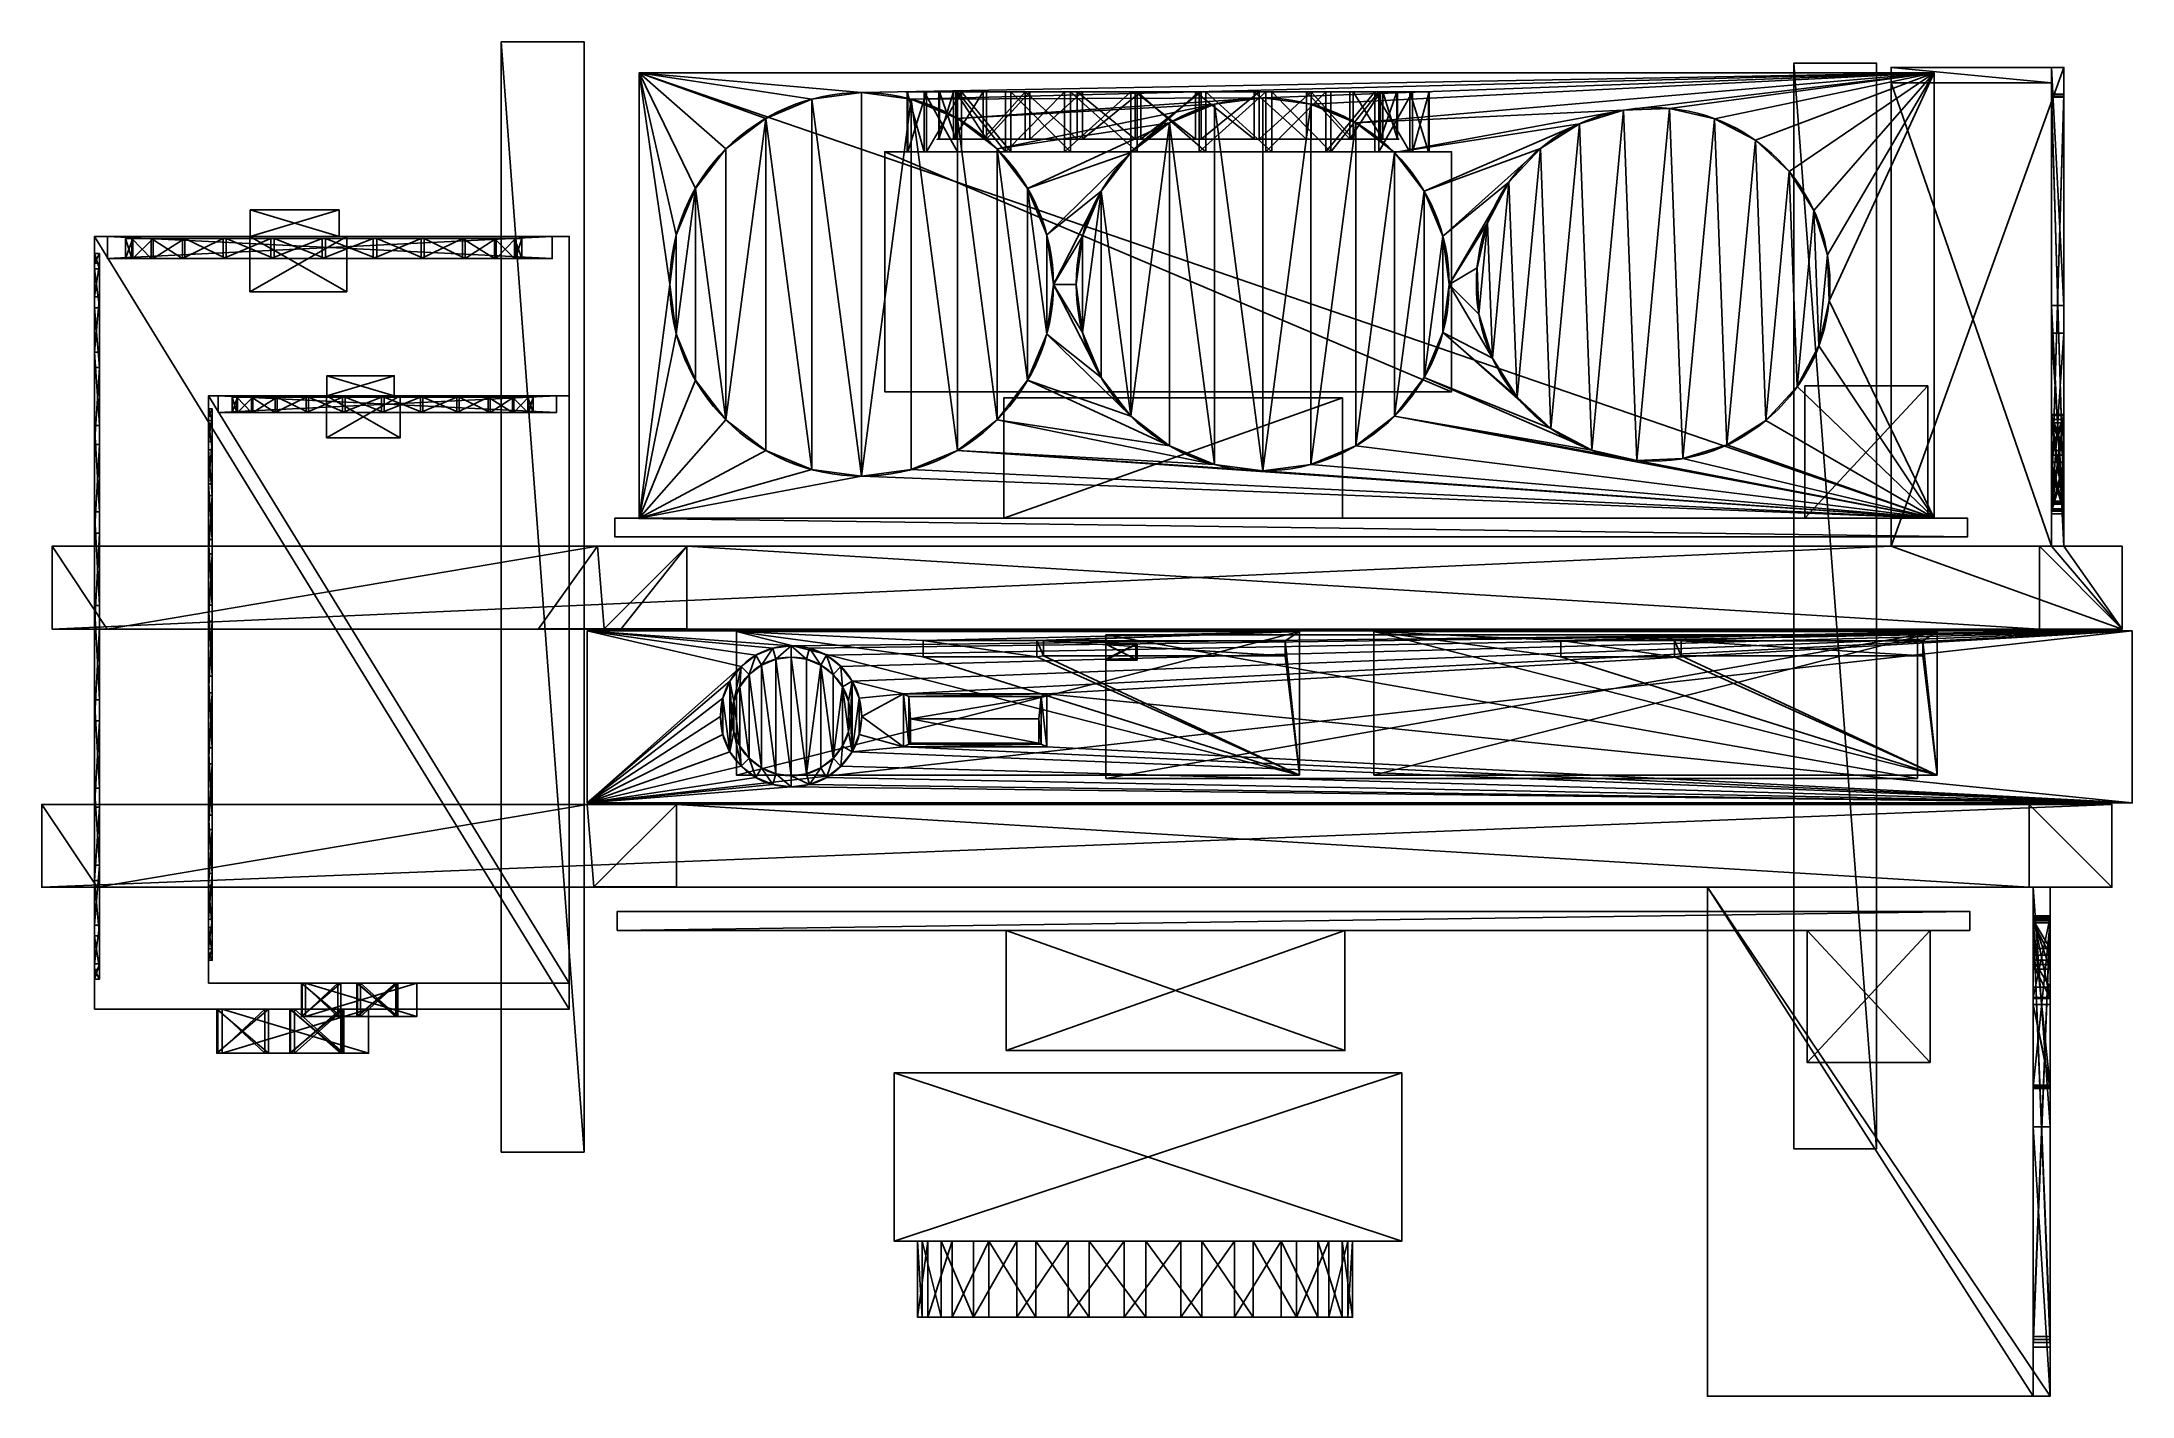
# Model space of a CAD drawing. Extents: x 0 to 379, y -92 to 153.
import ezdxf

# ---------------------------------------------------------------- set-up
doc = ezdxf.new("R2010")
doc.units = 0
doc.header["$LTSCALE"] = 25.4
doc.layers.get('0').update_dxf_attribs({"color": 13, "linetype": 'CONTINUOUS'})

# ---------------------------------------------------------------- blocks, each defined once
blk = doc.blocks.new('PC__')
at = {"color": 0}
for p, q in [((4.42, 84.12, 30.89), (238.98, 84.12, 30.89)), ((4.42, 84.12, 56.45), (4.42, 84.12, 30.89)), ((238.98, 84.12, 56.45), (4.42, 84.12, 56.45)), ((4.42, 3.43, 30.89), (4.42, 84.12, 30.89)), ((4.42, 84.12, 30.89), (238.98, 84.12, 30.89)), ((4.42, 3.43, 56.45), (4.42, 84.12, 56.45)), ((4.42, 84.12, 56.45), (4.42, 84.12, 30.89)), ((4.42, 3.43, 30.89), (4.42, 84.12, 30.89)), ((238.98, 84.12, 56.45), (4.42, 84.12, 56.45)), ((4.42, 3.43, 56.45), (4.42, 84.12, 56.45)), ((238.98, 84.12, 30.89), (238.98, 84.12, 56.45)), ((238.98, 3.43, 30.89), (238.98, 84.12, 30.89)), ((238.98, 3.43, 30.89), (238.98, 84.12, 30.89)), ((238.98, 84.12, 30.89), (238.98, 84.12, 56.45)), ((238.98, 3.43, 56.45), (238.98, 84.12, 56.45)), ((238.98, 3.43, 56.45), (238.98, 84.12, 56.45)), ((44.69, 80.5, 30.89), (44.69, 80.5, 22.74)), ((44.69, 80.5, 30.89), (44.69, 80.5, 22.74)), ((52.94, 69.79, 130.42), (52.94, 80.62, 130.42)), ((52.94, 69.79, 130.42), (52.94, 80.62, 130.42)), ((53.09, 69.79, 142.85), (53.09, 80.62, 142.85)), ((53.09, 69.79, 142.85), (53.09, 80.62, 142.85)), ((56.01, 69.79, 118.37), (56.01, 80.62, 118.37)), ((56.01, 69.79, 118.37), (56.01, 80.62, 118.37)), ((56.46, 69.79, 154.82), (56.46, 80.62, 154.82)), ((56.46, 69.79, 154.82), (56.46, 80.62, 154.82)), ((58.67, 80.62, 131.1), (58.67, 72.07, 131.1)), ((58.67, 80.62, 131.1), (58.67, 72.07, 131.1)), ((58.8, 80.62, 142.03), (58.8, 72.07, 142.03)), ((58.8, 80.62, 142.03), (58.8, 72.07, 142.03)), ((61.37, 80.62, 120.51), (61.37, 72.07, 120.51)), ((61.37, 80.62, 120.51), (61.37, 72.07, 120.51)), ((61.76, 80.62, 152.55), (61.76, 72.07, 152.55)), ((61.76, 80.62, 152.55), (61.76, 72.07, 152.55)), ((62.09, 69.79, 107.52), (62.09, 80.62, 107.52)), ((62.09, 69.79, 107.52), (62.09, 80.62, 107.52)), ((62.81, 69.79, 165.51), (62.81, 80.62, 165.51)), ((62.81, 69.79, 165.51), (62.81, 80.62, 165.51)), ((66.71, 80.62, 110.98), (66.71, 72.07, 110.98)), ((66.71, 80.62, 110.98), (66.71, 72.07, 110.98)), ((67.34, 80.62, 161.94), (67.34, 72.07, 161.94)), ((67.34, 80.62, 161.94), (67.34, 72.07, 161.94)), ((70.78, 69.79, 98.62), (70.78, 80.62, 98.62)), ((70.78, 69.79, 98.62), (70.78, 80.62, 98.62)), ((71.71, 69.79, 174.19), (71.71, 80.62, 174.19)), ((71.71, 69.79, 174.19), (71.71, 80.62, 174.19)), ((74.35, 80.62, 103.16), (74.35, 72.07, 103.16)), ((74.35, 80.62, 103.16), (74.35, 72.07, 103.16)), ((75.16, 80.62, 169.57), (75.16, 72.07, 169.57)), ((75.16, 80.62, 169.57), (75.16, 72.07, 169.57)), ((81.47, 69.79, 92.27), (81.47, 80.62, 92.27)), ((81.47, 69.79, 92.27), (81.47, 80.62, 92.27)), ((82.55, 69.79, 180.28), (82.55, 80.62, 180.28)), ((82.55, 69.79, 180.28), (82.55, 80.62, 180.28)), ((83.74, 80.62, 97.58), (83.74, 72.07, 97.58)), ((83.74, 80.62, 97.58), (83.74, 72.07, 97.58)), ((84.69, 80.62, 174.92), (84.69, 72.07, 174.92)), ((84.69, 80.62, 174.92), (84.69, 72.07, 174.92)), ((93.44, 69.79, 88.91), (93.44, 80.62, 88.91)), ((93.44, 69.79, 88.91), (93.44, 80.62, 88.91)), ((94.26, 80.62, 94.62), (94.26, 72.07, 94.62)), ((94.26, 80.62, 94.62), (94.26, 72.07, 94.62)), ((94.6, 69.79, 183.35), (94.6, 80.62, 183.35)), ((94.6, 69.79, 183.35), (94.6, 80.62, 183.35)), ((95.28, 80.62, 177.62), (95.28, 72.07, 177.62)), ((95.28, 80.62, 177.62), (95.28, 72.07, 177.62)), ((105.19, 80.62, 94.48), (105.19, 72.07, 94.48)), ((105.19, 80.62, 94.48), (105.19, 72.07, 94.48)), ((105.87, 69.79, 88.75), (105.87, 80.62, 88.75)), ((105.87, 69.79, 88.75), (105.87, 80.62, 88.75)), ((106.21, 80.62, 177.49), (106.21, 72.07, 177.49)), ((106.21, 80.62, 177.49), (106.21, 72.07, 177.49)), ((107.03, 69.79, 183.2), (107.03, 80.62, 183.2)), ((107.03, 69.79, 183.2), (107.03, 80.62, 183.2)), ((115.78, 80.62, 97.18), (115.78, 72.07, 97.18)), ((115.78, 80.62, 97.18), (115.78, 72.07, 97.18)), ((116.73, 80.62, 174.53), (116.73, 72.07, 174.53)), ((116.73, 80.62, 174.53), (116.73, 72.07, 174.53)), ((117.35, 79.54, 30.89), (117.35, 79.54, 22.08)), ((117.35, 79.54, 30.89), (117.35, 79.54, 22.08)), ((117.92, 69.79, 91.82), (117.92, 80.62, 91.82)), ((117.92, 69.79, 91.82), (117.92, 80.62, 91.82)), ((119, 69.79, 179.83), (119, 80.62, 179.83)), ((119, 69.79, 179.83), (119, 80.62, 179.83)), ((125.31, 80.62, 102.53), (125.31, 72.07, 102.53)), ((125.31, 80.62, 102.53), (125.31, 72.07, 102.53)), ((126.13, 80.62, 168.95), (126.13, 72.07, 168.95)), ((126.13, 80.62, 168.95), (126.13, 72.07, 168.95)), ((128.77, 69.79, 97.91), (128.77, 80.62, 97.91)), ((128.77, 69.79, 97.91), (128.77, 80.62, 97.91)), ((129.69, 69.79, 173.48), (129.69, 80.62, 173.48)), ((129.69, 69.79, 173.48), (129.69, 80.62, 173.48)), ((133.13, 80.62, 110.16), (133.13, 72.07, 110.16)), ((133.13, 80.62, 110.16), (133.13, 72.07, 110.16)), ((133.76, 80.62, 161.13), (133.76, 72.07, 161.13)), ((133.76, 80.62, 161.13), (133.76, 72.07, 161.13)), ((137.67, 69.79, 106.59), (137.67, 80.62, 106.59)), ((137.67, 69.79, 106.59), (137.67, 80.62, 106.59)), ((138.38, 69.79, 164.58), (138.38, 80.62, 164.58)), ((138.38, 69.79, 164.58), (138.38, 80.62, 164.58)), ((138.71, 80.62, 119.56), (138.71, 72.07, 119.56)), ((138.71, 80.62, 119.56), (138.71, 72.07, 119.56)), ((139.11, 80.62, 151.6), (139.11, 72.07, 151.6)), ((139.11, 80.62, 151.6), (139.11, 72.07, 151.6)), ((141.67, 80.62, 130.08), (141.67, 72.07, 130.08)), ((141.67, 80.62, 130.08), (141.67, 72.07, 130.08)), ((141.8, 80.62, 141.01), (141.8, 72.07, 141.01)), ((141.8, 80.62, 141.01), (141.8, 72.07, 141.01)), ((144.01, 69.79, 117.28), (144.01, 80.62, 117.28)), ((144.01, 69.79, 117.28), (144.01, 80.62, 117.28)), ((144.46, 69.79, 153.74), (144.46, 80.62, 153.74)), ((144.46, 69.79, 153.74), (144.46, 80.62, 153.74)), ((147.38, 69.79, 129.25), (147.38, 80.62, 129.25)), ((147.38, 69.79, 129.25), (147.38, 80.62, 129.25)), ((147.53, 69.79, 141.69), (147.53, 80.62, 141.69)), ((147.53, 69.79, 141.69), (147.53, 80.62, 141.69)), ((27.32, 75.84, 30.89), (27.32, 75.84, 22.74)), ((27.32, 75.84, 30.89), (27.32, 75.84, 22.74)), ((35.7, 79.31, 30.89), (35.7, 79.31, 22.74)), ((35.7, 79.31, 30.89), (35.7, 79.31, 22.74)), ((53.68, 79.31, 30.89), (53.68, 79.31, 22.74)), ((53.68, 79.31, 30.89), (53.68, 79.31, 22.74)), ((62.06, 75.84, 30.89), (62.06, 75.84, 22.74)), ((62.06, 75.84, 30.89), (62.06, 75.84, 22.74)), ((108.61, 78.39, 30.89), (108.61, 78.39, 22.08)), ((108.61, 78.39, 30.89), (108.61, 78.39, 22.08)), ((126.1, 78.39, 30.89), (126.1, 78.39, 22.08)), ((126.1, 78.39, 30.89), (126.1, 78.39, 22.08)), ((182.71, 77.32, 30.89), (182.71, 77.32, 21.51)), ((182.71, 77.32, 30.89), (182.71, 77.32, 21.51)), ((191.06, 77.64, 30.89), (191.06, 77.64, 21.51)), ((191.06, 77.64, 30.89), (191.06, 77.64, 21.51)), ((199.21, 75.78, 30.89), (199.21, 75.78, 21.51)), ((199.21, 75.78, 30.89), (199.21, 75.78, 21.51)), ((100.47, 75.01, 30.89), (100.47, 75.01, 22.08)), ((100.47, 75.01, 30.89), (100.47, 75.01, 22.08)), ((134.24, 75.01, 30.89), (134.24, 75.01, 22.08)), ((134.24, 75.01, 30.89), (134.24, 75.01, 22.08)), ((174.72, 74.86, 30.89), (174.72, 74.86, 21.51)), ((174.72, 74.86, 30.89), (174.72, 74.86, 21.51)), ((20.12, 70.32, 30.89), (20.12, 70.32, 22.74)), ((20.12, 70.32, 30.89), (20.12, 70.32, 22.74)), ((151.57, 69.79, 81.45), (48.9, 69.79, 81.45)), ((48.9, 69.79, 81.45), (48.9, 26.31, 81.45)), ((151.57, 69.79, 81.45), (48.9, 69.79, 81.45)), ((48.9, 69.79, 81.45), (48.9, 69.79, 186.84)), ((48.9, 69.79, 186.84), (151.57, 69.79, 186.84)), ((48.9, 69.79, 186.84), (151.57, 69.79, 186.84)), ((48.9, 26.31, 186.84), (48.9, 69.79, 186.84)), ((48.9, 69.79, 81.45), (48.9, 69.79, 186.84)), ((48.9, 69.79, 81.45), (48.9, 26.31, 81.45)), ((48.9, 26.31, 186.84), (48.9, 69.79, 186.84)), ((69.25, 70.32, 30.89), (69.25, 70.32, 22.74)), ((69.25, 70.32, 30.89), (69.25, 70.32, 22.74)), ((93.47, 69.64, 30.89), (93.47, 69.64, 22.08)), ((93.47, 69.64, 30.89), (93.47, 69.64, 22.08)), ((141.24, 69.64, 30.89), (141.24, 69.64, 22.08)), ((141.24, 69.64, 30.89), (141.24, 69.64, 22.08)), ((151.57, 69.79, 81.45), (151.57, 26.31, 81.45)), ((151.57, 69.79, 81.45), (151.57, 69.79, 186.84)), ((151.57, 69.79, 186.84), (151.57, 26.31, 186.84)), ((151.57, 69.79, 81.45), (151.57, 26.31, 81.45)), ((151.57, 69.79, 81.45), (151.57, 69.79, 186.84)), ((151.57, 69.79, 186.84), (151.57, 26.31, 186.84)), ((167.65, 70.41, 30.89), (167.65, 70.41, 21.51)), ((167.65, 70.41, 30.89), (167.65, 70.41, 21.51)), ((206.6, 71.88, 30.89), (206.6, 71.88, 21.51)), ((206.6, 71.88, 30.89), (206.6, 71.88, 21.51)), ((212.73, 66.19, 30.89), (212.73, 66.19, 21.51)), ((212.73, 66.19, 30.89), (212.73, 66.19, 21.51)), ((14.6, 63.13, 30.89), (14.6, 63.13, 22.74)), ((14.6, 63.13, 30.89), (14.6, 63.13, 22.74)), ((74.77, 63.13, 30.89), (74.77, 63.13, 22.74)), ((74.77, 63.13, 30.89), (74.77, 63.13, 22.74)), ((88.1, 62.65, 30.89), (88.1, 62.65, 22.08)), ((88.1, 62.65, 30.89), (88.1, 62.65, 22.08)), ((146.61, 62.65, 30.89), (146.61, 62.65, 22.08)), ((146.61, 62.65, 30.89), (146.61, 62.65, 22.08)), ((161.96, 64.28, 30.89), (161.96, 64.28, 21.51)), ((161.96, 64.28, 30.89), (161.96, 64.28, 21.51)), ((158.06, 56.89, 30.89), (158.06, 56.89, 21.51)), ((158.06, 56.89, 30.89), (158.06, 56.89, 21.51)), ((217.18, 59.12, 30.89), (217.18, 59.12, 21.51)), ((217.18, 59.12, 30.89), (217.18, 59.12, 21.51)), ((11.13, 54.75, 30.89), (11.13, 54.75, 22.74)), ((11.13, 54.75, 30.89), (11.13, 54.75, 22.74)), ((78.24, 54.75, 30.89), (78.24, 54.75, 22.74)), ((78.24, 54.75, 30.89), (78.24, 54.75, 22.74)), ((84.73, 54.5, 30.89), (84.73, 54.5, 22.08)), ((84.73, 54.5, 30.89), (84.73, 54.5, 22.08)), ((149.98, 54.5, 30.89), (149.98, 54.5, 22.08)), ((149.98, 54.5, 30.89), (149.98, 54.5, 22.08)), ((219.64, 51.13, 30.89), (219.64, 51.13, 21.51)), ((219.64, 51.13, 30.89), (219.64, 51.13, 21.51)), ((9.95, 45.76, 30.89), (9.95, 45.76, 22.74)), ((9.95, 45.76, 30.89), (9.95, 45.76, 22.74)), ((79.43, 45.76, 30.89), (79.43, 45.76, 22.74)), ((79.43, 45.76, 30.89), (79.43, 45.76, 22.74)), ((83.58, 45.76, 30.89), (83.58, 45.76, 22.08)), ((83.58, 45.76, 30.89), (83.58, 45.76, 22.08)), ((151.13, 45.76, 30.89), (151.13, 45.76, 22.08)), ((151.13, 45.76, 30.89), (151.13, 45.76, 22.08)), ((156.2, 48.74, 30.89), (156.2, 48.74, 21.51)), ((156.2, 48.74, 30.89), (156.2, 48.74, 21.51)), ((219.96, 42.78, 30.89), (219.96, 42.78, 21.51)), ((219.96, 42.78, 30.89), (219.96, 42.78, 21.51)), ((156.51, 40.39, 30.89), (156.51, 40.39, 21.51)), ((156.51, 40.39, 30.89), (156.51, 40.39, 21.51)), ((11.13, 36.77, 30.89), (11.13, 36.77, 22.74)), ((11.13, 36.77, 30.89), (11.13, 36.77, 22.74)), ((78.24, 36.77, 30.89), (78.24, 36.77, 22.74)), ((78.24, 36.77, 30.89), (78.24, 36.77, 22.74)), ((84.73, 37.02, 30.89), (84.73, 37.02, 22.08)), ((84.73, 37.02, 30.89), (84.73, 37.02, 22.08)), ((149.98, 37.02, 30.89), (149.98, 37.02, 22.08)), ((149.98, 37.02, 30.89), (149.98, 37.02, 22.08)), ((218.1, 34.63, 30.89), (218.1, 34.63, 21.51)), ((218.1, 34.63, 30.89), (218.1, 34.63, 21.51)), ((158.98, 32.4, 30.89), (158.98, 32.4, 21.51)), ((158.98, 32.4, 30.89), (158.98, 32.4, 21.51)), ((14.6, 28.39, 30.89), (14.6, 28.39, 22.74)), ((14.6, 28.39, 30.89), (14.6, 28.39, 22.74)), ((74.77, 28.39, 30.89), (74.77, 28.39, 22.74)), ((74.77, 28.39, 30.89), (74.77, 28.39, 22.74)), ((88.1, 28.87, 30.89), (88.1, 28.87, 22.08)), ((88.1, 28.87, 30.89), (88.1, 28.87, 22.08)), ((146.61, 28.87, 30.89), (146.61, 28.87, 22.08)), ((146.61, 28.87, 30.89), (146.61, 28.87, 22.08)), ((214.2, 27.24, 30.89), (214.2, 27.24, 21.51)), ((214.2, 27.24, 30.89), (214.2, 27.24, 21.51)), ((215.54, 3.43, 90.78), (215.54, 27.36, 90.78)), ((237.82, 27.36, 90.78), (215.54, 27.36, 90.78)), ((215.54, 27.36, 234.86), (237.82, 27.36, 234.86)), ((215.54, 3.43, 234.86), (215.54, 27.36, 234.86)), ((215.54, 3.43, 234.86), (215.54, 27.36, 234.86)), ((215.54, 27.36, 90.78), (215.54, 27.36, 234.86)), ((215.54, 3.43, 90.78), (215.54, 27.36, 90.78)), ((215.54, 27.36, 234.86), (237.82, 27.36, 234.86)), ((237.82, 27.36, 90.78), (215.54, 27.36, 90.78)), ((215.54, 27.36, 90.78), (215.54, 27.36, 234.86)), ((237.82, 3.43, 90.78), (237.82, 27.36, 90.78)), ((237.82, 27.36, 234.86), (237.82, 27.36, 90.78)), ((237.82, 3.43, 234.86), (237.82, 27.36, 234.86)), ((237.82, 3.43, 90.78), (237.82, 27.36, 90.78)), ((237.82, 3.43, 234.86), (237.82, 27.36, 234.86)), ((237.82, 27.36, 234.86), (237.82, 27.36, 90.78)), ((48.9, 26.31, 81.45), (151.57, 26.31, 81.45)), ((151.57, 26.31, 186.84), (48.9, 26.31, 186.84)), ((48.9, 26.31, 81.45), (48.9, 26.31, 186.84)), ((48.9, 26.31, 81.45), (48.9, 26.31, 186.84)), ((48.9, 26.31, 81.45), (151.57, 26.31, 81.45)), ((151.57, 26.31, 186.84), (48.9, 26.31, 186.84)), ((70.45, 3.43, 160.13), (70.45, 25.19, 160.13)), ((70.45, 25.19, 160.13), (70.45, 25.19, 98.78)), ((70.45, 3.43, 98.78), (70.45, 25.19, 98.78)), ((131.8, 25.19, 160.13), (70.45, 25.19, 160.13)), ((70.45, 3.43, 160.13), (70.45, 25.19, 160.13)), ((70.45, 25.19, 160.13), (70.45, 25.19, 98.78)), ((131.8, 25.19, 160.13), (70.45, 25.19, 160.13)), ((70.45, 25.19, 98.78), (131.8, 25.19, 98.78)), ((70.45, 3.43, 98.78), (70.45, 25.19, 98.78)), ((70.45, 25.19, 98.78), (131.8, 25.19, 98.78)), ((131.8, 3.43, 160.13), (131.8, 25.19, 160.13)), ((131.8, 25.19, 98.78), (131.8, 25.19, 160.13)), ((131.8, 3.43, 98.78), (131.8, 25.19, 98.78)), ((131.8, 25.19, 98.78), (131.8, 25.19, 160.13)), ((131.8, 3.43, 160.13), (131.8, 25.19, 160.13)), ((131.8, 3.43, 98.78), (131.8, 25.19, 98.78)), ((151.57, 26.31, 81.45), (151.57, 26.31, 186.84)), ((151.57, 26.31, 81.45), (151.57, 26.31, 186.84)), ((163.43, 25.33, 30.89), (163.43, 25.33, 21.51)), ((163.43, 25.33, 30.89), (163.43, 25.33, 21.51)), ((20.12, 21.2, 30.89), (20.12, 21.2, 22.74)), ((20.12, 21.2, 30.89), (20.12, 21.2, 22.74)), ((69.25, 21.2, 30.89), (69.25, 21.2, 22.74)), ((69.25, 21.2, 30.89), (69.25, 21.2, 22.74)), ((93.47, 21.88, 30.89), (93.47, 21.88, 22.08)), ((93.47, 21.88, 30.89), (93.47, 21.88, 22.08)), ((141.24, 21.88, 30.89), (141.24, 21.88, 22.08)), ((141.24, 21.88, 30.89), (141.24, 21.88, 22.08)), ((169.56, 19.64, 30.89), (169.56, 19.64, 21.51)), ((169.56, 19.64, 30.89), (169.56, 19.64, 21.51)), ((208.51, 21.11, 30.89), (208.51, 21.11, 21.51)), ((208.51, 21.11, 30.89), (208.51, 21.11, 21.51)), ((27.32, 15.68, 30.89), (27.32, 15.68, 22.74)), ((27.32, 15.68, 30.89), (27.32, 15.68, 22.74)), ((62.06, 15.68, 30.89), (62.06, 15.68, 22.74)), ((62.06, 15.68, 30.89), (62.06, 15.68, 22.74)), ((100.47, 16.51, 30.89), (100.47, 16.51, 22.08)), ((100.47, 16.51, 30.89), (100.47, 16.51, 22.08)), ((134.24, 16.51, 30.89), (134.24, 16.51, 22.08)), ((134.24, 16.51, 30.89), (134.24, 16.51, 22.08)), ((176.95, 15.74, 30.89), (176.95, 15.74, 21.51)), ((176.95, 15.74, 30.89), (176.95, 15.74, 21.51)), ((201.44, 16.66, 30.89), (201.44, 16.66, 21.51)), ((201.44, 16.66, 30.89), (201.44, 16.66, 21.51)), ((35.7, 12.2, 30.89), (35.7, 12.2, 22.74)), ((35.7, 12.2, 30.89), (35.7, 12.2, 22.74)), ((53.68, 12.2, 30.89), (53.68, 12.2, 22.74)), ((53.68, 12.2, 30.89), (53.68, 12.2, 22.74)), ((108.61, 13.13, 30.89), (108.61, 13.13, 22.08)), ((108.61, 13.13, 30.89), (108.61, 13.13, 22.08)), ((117.35, 11.98, 30.89), (117.35, 11.98, 22.08)), ((117.35, 11.98, 30.89), (117.35, 11.98, 22.08)), ((126.1, 13.13, 30.89), (126.1, 13.13, 22.08)), ((126.1, 13.13, 30.89), (126.1, 13.13, 22.08)), ((185.1, 13.88, 30.89), (185.1, 13.88, 21.51)), ((185.1, 13.88, 30.89), (185.1, 13.88, 21.51)), ((193.45, 14.2, 30.89), (193.45, 14.2, 21.51)), ((193.45, 14.2, 30.89), (193.45, 14.2, 21.51)), ((44.69, 11.02, 30.89), (44.69, 11.02, 22.74)), ((44.69, 11.02, 30.89), (44.69, 11.02, 22.74)), ((0, 3.43), (0, 0)), ((245, 3.43), (0, 3.43)), ((0, 3.43, 245), (0, 0, 245)), ((0, 3.43, 245), (0, 3.43)), ((0, 3.43), (0, 0)), ((245, 3.43, 245), (0, 3.43, 245)), ((245, 3.43), (0, 3.43)), ((0, 3.43, 245), (0, 3.43)), ((0, 3.43, 245), (0, 0, 245)), ((245, 3.43, 245), (0, 3.43, 245)), ((0, 0), (245, 0)), ((0, 0, 245), (0, 0)), ((0, 0, 245), (245, 0, 245)), ((0, 0, 245), (0, 0)), ((0, 0), (245, 0)), ((0, 0, 245), (245, 0, 245)), ((4.42, 3.43, 30.89), (238.98, 3.43, 30.89)), ((238.98, 3.43, 56.45), (4.42, 3.43, 56.45)), ((4.42, 3.43, 56.45), (4.42, 3.43, 30.89)), ((4.42, 3.43, 30.89), (238.98, 3.43, 30.89)), ((4.42, 3.43, 56.45), (4.42, 3.43, 30.89)), ((238.98, 3.43, 56.45), (4.42, 3.43, 56.45)), ((70.45, 3.43, 160.13), (70.45, 3.43, 98.78)), ((131.8, 3.43, 160.13), (70.45, 3.43, 160.13)), ((70.45, 3.43, 160.13), (70.45, 3.43, 98.78)), ((70.45, 3.43, 98.78), (131.8, 3.43, 98.78)), ((131.8, 3.43, 160.13), (70.45, 3.43, 160.13)), ((70.45, 3.43, 98.78), (131.8, 3.43, 98.78)), ((131.8, 3.43, 98.78), (131.8, 3.43, 160.13)), ((131.8, 3.43, 98.78), (131.8, 3.43, 160.13)), ((215.54, 3.43, 234.86), (237.82, 3.43, 234.86)), ((215.54, 3.43, 90.78), (215.54, 3.43, 234.86)), ((237.82, 3.43, 90.78), (215.54, 3.43, 90.78)), ((237.82, 3.43, 90.78), (215.54, 3.43, 90.78)), ((215.54, 3.43, 234.86), (237.82, 3.43, 234.86)), ((215.54, 3.43, 90.78), (215.54, 3.43, 234.86)), ((237.82, 3.43, 234.86), (237.82, 3.43, 90.78)), ((237.82, 3.43, 234.86), (237.82, 3.43, 90.78)), ((238.98, 3.43, 30.89), (238.98, 3.43, 56.45)), ((238.98, 3.43, 30.89), (238.98, 3.43, 56.45)), ((245, 0), (245, 3.43)), ((245, 3.43, 245), (245, 3.43)), ((245, 0, 245), (245, 3.43, 245)), ((245, 0), (245, 3.43)), ((245, 3.43, 245), (245, 3.43)), ((245, 0, 245), (245, 3.43, 245)), ((245, 0, 245), (245, 0)), ((245, 0, 245), (245, 0))]:
    blk.add_line(p, q, dxfattribs=at)
for centre, radius in [((44.69, 45.76, 30.89), 34.74), ((44.69, 45.76, 22.74), 34.74), ((44.69, 45.76, 30.89), 34.74), ((44.69, 45.76, 22.74), 34.74), ((44.69, 45.76, 30.89), 34.74), ((44.69, 45.76, 22.74), 34.74), ((44.69, 45.76, 30.89), 34.74), ((44.69, 45.76, 22.74), 34.74), ((44.69, 45.76, 30.89), 34.74), ((44.69, 45.76, 22.74), 34.74), ((44.69, 45.76, 30.89), 34.74), ((44.69, 45.76, 22.74), 34.74), ((44.69, 45.76, 30.89), 34.74), ((44.69, 45.76, 22.74), 34.74), ((44.69, 45.76, 30.89), 34.74), ((44.69, 45.76, 22.74), 34.74), ((44.69, 45.76, 30.89), 34.74), ((44.69, 45.76, 22.74), 34.74), ((44.69, 45.76, 30.89), 34.74), ((44.69, 45.76, 22.74), 34.74), ((44.69, 45.76, 30.89), 34.74), ((44.69, 45.76, 22.74), 34.74), ((44.69, 45.76, 30.89), 34.74), ((44.69, 45.76, 22.74), 34.74), ((44.69, 45.76, 30.89), 34.74), ((44.69, 45.76, 22.74), 34.74), ((44.69, 45.76, 30.89), 34.74), ((44.69, 45.76, 22.74), 34.74), ((44.69, 45.76, 30.89), 34.74), ((44.69, 45.76, 22.74), 34.74), ((44.69, 45.76, 30.89), 34.74), ((44.69, 45.76, 22.74), 34.74), ((44.69, 45.76, 30.89), 34.74), ((44.69, 45.76, 22.74), 34.74), ((44.69, 45.76, 30.89), 34.74), ((44.69, 45.76, 22.74), 34.74), ((44.69, 45.76, 30.89), 34.74), ((44.69, 45.76, 22.74), 34.74), ((44.69, 45.76, 30.89), 34.74), ((44.69, 45.76, 22.74), 34.74), ((44.69, 45.76, 30.89), 34.74), ((44.69, 45.76, 22.74), 34.74), ((44.69, 45.76, 30.89), 34.74), ((44.69, 45.76, 22.74), 34.74), ((44.69, 45.76, 30.89), 34.74), ((44.69, 45.76, 22.74), 34.74), ((44.69, 45.76, 30.89), 34.74), ((44.69, 45.76, 22.74), 34.74), ((44.69, 45.76, 30.89), 34.74), ((44.69, 45.76, 22.74), 34.74), ((117.35, 45.76, 30.89), 33.78), ((117.35, 45.76, 30.89), 33.78), ((117.35, 45.76, 22.08), 33.78), ((117.35, 45.76, 30.89), 33.78), ((117.35, 45.76, 22.08), 33.78), ((117.35, 45.76, 30.89), 33.78), ((117.35, 45.76, 22.08), 33.78), ((117.35, 45.76, 30.89), 33.78), ((117.35, 45.76, 22.08), 33.78), ((117.35, 45.76, 30.89), 33.78), ((117.35, 45.76, 22.08), 33.78), ((117.35, 45.76, 30.89), 33.78), ((117.35, 45.76, 22.08), 33.78), ((117.35, 45.76, 30.89), 33.78), ((117.35, 45.76, 22.08), 33.78), ((117.35, 45.76, 30.89), 33.78), ((117.35, 45.76, 22.08), 33.78), ((117.35, 45.76, 30.89), 33.78), ((117.35, 45.76, 22.08), 33.78), ((117.35, 45.76, 30.89), 33.78), ((117.35, 45.76, 22.08), 33.78), ((117.35, 45.76, 22.08), 33.78), ((117.35, 45.76, 30.89), 33.78), ((117.35, 45.76, 22.08), 33.78), ((117.35, 45.76, 30.89), 33.78), ((117.35, 45.76, 22.08), 33.78), ((117.35, 45.76, 30.89), 33.78), ((117.35, 45.76, 22.08), 33.78), ((117.35, 45.76, 30.89), 33.78), ((117.35, 45.76, 22.08), 33.78), ((117.35, 45.76, 30.89), 33.78), ((117.35, 45.76, 22.08), 33.78), ((117.35, 45.76, 30.89), 33.78), ((117.35, 45.76, 22.08), 33.78), ((117.35, 45.76, 30.89), 33.78), ((117.35, 45.76, 22.08), 33.78), ((117.35, 45.76, 30.89), 33.78), ((117.35, 45.76, 22.08), 33.78), ((117.35, 45.76, 30.89), 33.78), ((117.35, 45.76, 22.08), 33.78), ((117.35, 45.76, 30.89), 33.78), ((117.35, 45.76, 22.08), 33.78), ((117.35, 45.76, 30.89), 33.78), ((117.35, 45.76, 22.08), 33.78), ((117.35, 45.76, 30.89), 33.78), ((117.35, 45.76, 22.08), 33.78), ((117.35, 45.76, 30.89), 33.78), ((117.35, 45.76, 22.08), 33.78), ((117.35, 45.76, 30.89), 33.78), ((117.35, 45.76, 22.08), 33.78), ((188.08, 45.76, 30.89), 32.02), ((188.08, 45.76, 21.51), 32.02), ((188.08, 45.76, 30.89), 32.02), ((188.08, 45.76, 21.51), 32.02), ((188.08, 45.76, 30.89), 32.02), ((188.08, 45.76, 21.51), 32.02), ((188.08, 45.76, 30.89), 32.02), ((188.08, 45.76, 21.51), 32.02), ((188.08, 45.76, 30.89), 32.02), ((188.08, 45.76, 21.51), 32.02), ((188.08, 45.76, 30.89), 32.02), ((188.08, 45.76, 21.51), 32.02), ((188.08, 45.76, 30.89), 32.02), ((188.08, 45.76, 21.51), 32.02), ((188.08, 45.76, 30.89), 32.02), ((188.08, 45.76, 21.51), 32.02), ((188.08, 45.76, 30.89), 32.02), ((188.08, 45.76, 21.51), 32.02), ((188.08, 45.76, 30.89), 32.02), ((188.08, 45.76, 21.51), 32.02), ((188.08, 45.76, 30.89), 32.02), ((188.08, 45.76, 21.51), 32.02), ((188.08, 45.76, 30.89), 32.02), ((188.08, 45.76, 21.51), 32.02), ((188.08, 45.76, 30.89), 32.02), ((188.08, 45.76, 21.51), 32.02), ((188.08, 45.76, 30.89), 32.02), ((188.08, 45.76, 21.51), 32.02), ((188.08, 45.76, 30.89), 32.02), ((188.08, 45.76, 21.51), 32.02), ((188.08, 45.76, 30.89), 32.02), ((188.08, 45.76, 21.51), 32.02), ((188.08, 45.76, 30.89), 32.02), ((188.08, 45.76, 21.51), 32.02), ((188.08, 45.76, 30.89), 32.02), ((188.08, 45.76, 21.51), 32.02), ((188.08, 45.76, 30.89), 32.02), ((188.08, 45.76, 21.51), 32.02), ((188.08, 45.76, 30.89), 32.02), ((188.08, 45.76, 21.51), 32.02), ((188.08, 45.76, 30.89), 32.02), ((188.08, 45.76, 21.51), 32.02), ((188.08, 45.76, 30.89), 32.02), ((188.08, 45.76, 21.51), 32.02), ((188.08, 45.76, 30.89), 32.02), ((188.08, 45.76, 21.51), 32.02), ((188.08, 45.76, 30.89), 32.02), ((188.08, 45.76, 21.51), 32.02), ((188.08, 45.76, 30.89), 32.02), ((188.08, 45.76, 21.51), 32.02)]:
    blk.add_circle(centre, radius, dxfattribs=at)
at = {"color": 0, "extrusion": (0, -1, 0)}
for centre, radius in [((100.24, 136.05, -80.62), 47.63), ((100.24, 136.05, -80.62), 47.63), ((100.24, 136.05, -80.62), 47.63), ((100.24, 136.05, -80.62), 47.63), ((100.24, 136.05, -80.62), 47.63), ((100.24, 136.05, -80.62), 47.63), ((100.24, 136.05, -80.62), 47.63), ((100.24, 136.05, -80.62), 47.63), ((100.24, 136.05, -80.62), 47.63), ((100.24, 136.05, -80.62), 47.63), ((100.24, 136.05, -80.62), 47.63), ((100.24, 136.05, -80.62), 47.63), ((100.24, 136.05, -80.62), 47.63), ((100.24, 136.05, -80.62), 47.63), ((100.24, 136.05, -80.62), 47.63), ((100.24, 136.05, -80.62), 47.63), ((100.24, 136.05, -80.62), 47.63), ((100.24, 136.05, -80.62), 47.63), ((100.24, 136.05, -80.62), 47.63), ((100.24, 136.05, -80.62), 47.63), ((100.24, 136.05, -80.62), 47.63), ((100.24, 136.05, -80.62), 47.63), ((100.24, 136.05, -80.62), 47.63), ((100.24, 136.05, -80.62), 47.63), ((100.24, 136.05, -80.62), 47.63), ((100.24, 136.05, -80.62), 41.86), ((100.24, 136.05, -80.62), 41.86), ((100.24, 136.05, -80.62), 41.86), ((100.24, 136.05, -80.62), 41.86), ((100.24, 136.05, -80.62), 41.86), ((100.24, 136.05, -80.62), 41.86), ((100.24, 136.05, -80.62), 41.86), ((100.24, 136.05, -80.62), 41.86), ((100.24, 136.05, -80.62), 41.86), ((100.24, 136.05, -80.62), 41.86), ((100.24, 136.05, -80.62), 41.86), ((100.24, 136.05, -80.62), 41.86), ((100.24, 136.05, -80.62), 41.86), ((100.24, 136.05, -80.62), 41.86), ((100.24, 136.05, -80.62), 41.86), ((100.24, 136.05, -80.62), 41.86), ((100.24, 136.05, -80.62), 41.86), ((100.24, 136.05, -80.62), 41.86), ((100.24, 136.05, -80.62), 41.86), ((100.24, 136.05, -80.62), 41.86), ((100.24, 136.05, -80.62), 41.86), ((100.24, 136.05, -80.62), 41.86), ((100.24, 136.05, -80.62), 41.86), ((100.24, 136.05, -80.62), 41.86), ((100.24, 136.05, -80.62), 41.86), ((100.24, 136.05, -72.07), 41.86), ((100.24, 136.05, -72.07), 41.86), ((100.24, 136.05, -72.07), 41.86), ((100.24, 136.05, -72.07), 41.86), ((100.24, 136.05, -72.07), 41.86), ((100.24, 136.05, -72.07), 41.86), ((100.24, 136.05, -72.07), 41.86), ((100.24, 136.05, -72.07), 41.86), ((100.24, 136.05, -72.07), 41.86), ((100.24, 136.05, -72.07), 41.86), ((100.24, 136.05, -72.07), 41.86), ((100.24, 136.05, -72.07), 41.86), ((100.24, 136.05, -72.07), 41.86), ((100.24, 136.05, -72.07), 41.86), ((100.24, 136.05, -72.07), 41.86), ((100.24, 136.05, -72.07), 41.86), ((100.24, 136.05, -72.07), 41.86), ((100.24, 136.05, -72.07), 41.86), ((100.24, 136.05, -72.07), 41.86), ((100.24, 136.05, -72.07), 41.86), ((100.24, 136.05, -72.07), 41.86), ((100.24, 136.05, -72.07), 41.86), ((100.24, 136.05, -72.07), 41.86), ((100.24, 136.05, -72.07), 41.86), ((100.24, 136.05, -72.07), 41.86), ((100.24, 136.05, -69.79), 47.63), ((100.24, 136.05, -69.79), 47.63), ((100.24, 136.05, -69.79), 47.63), ((100.24, 136.05, -69.79), 47.63), ((100.24, 136.05, -69.79), 47.63), ((100.24, 136.05, -69.79), 47.63), ((100.24, 136.05, -69.79), 47.63), ((100.24, 136.05, -69.79), 47.63), ((100.24, 136.05, -69.79), 47.63), ((100.24, 136.05, -69.79), 47.63), ((100.24, 136.05, -69.79), 47.63), ((100.24, 136.05, -69.79), 47.63), ((100.24, 136.05, -69.79), 47.63), ((100.24, 136.05, -69.79), 47.63), ((100.24, 136.05, -69.79), 47.63), ((100.24, 136.05, -69.79), 47.63), ((100.24, 136.05, -69.79), 47.63), ((100.24, 136.05, -69.79), 47.63), ((100.24, 136.05, -69.79), 47.63), ((100.24, 136.05, -69.79), 47.63), ((100.24, 136.05, -69.79), 47.63), ((100.24, 136.05, -69.79), 47.63), ((100.24, 136.05, -69.79), 47.63), ((100.24, 136.05, -69.79), 47.63), ((100.24, 136.05, -69.79), 47.63)]:
    blk.add_circle(centre, radius, dxfattribs=at)
at = {"color": 0}
mesh = blk.add_polyface(dxfattribs=at)
corners = [(4.42, 84.12, 56.45), (238.98, 84.12, 30.89), (4.42, 84.12, 30.89), (238.98, 84.12, 56.45)]
mesh.append_faces([[corners[k] for k in face] for face in [(0, 1, 2), (1, 0, 3)]], dxfattribs={"vtx0": -1, "color": 0})
mesh = blk.add_polyface(dxfattribs=at)
corners = [(4.42, 84.12, 30.89), (9.95, 45.76, 30.89), (4.42, 3.43, 30.89), (11.13, 54.75, 30.89), (14.6, 63.13, 30.89), (20.12, 70.32, 30.89), (27.32, 75.84, 30.89), (35.7, 79.31, 30.89), (44.69, 80.5, 30.89), (238.98, 84.12, 30.89), (53.68, 79.31, 30.89), (117.35, 79.54, 30.89), (62.06, 75.84, 30.89), (108.61, 78.39, 30.89), (69.25, 70.32, 30.89), (100.47, 75.01, 30.89), (74.77, 63.13, 30.89), (93.47, 69.64, 30.89), (78.24, 54.75, 30.89), (88.1, 62.65, 30.89), (79.43, 45.76, 30.89), (84.73, 54.5, 30.89), (83.58, 45.76, 30.89), (126.1, 78.39, 30.89), (134.24, 75.01, 30.89), (182.71, 77.32, 30.89), (141.24, 69.64, 30.89), (174.72, 74.86, 30.89), (146.61, 62.65, 30.89), (167.65, 70.41, 30.89), (149.98, 54.5, 30.89), (161.96, 64.28, 30.89), (151.13, 45.76, 30.89), (158.06, 56.89, 30.89), (156.2, 48.74, 30.89), (191.06, 77.64, 30.89), (199.21, 75.78, 30.89), (206.6, 71.88, 30.89), (212.73, 66.19, 30.89), (217.18, 59.12, 30.89), (219.64, 51.13, 30.89), (219.96, 42.78, 30.89), (44.69, 11.02, 30.89), (238.98, 3.43, 30.89), (35.7, 12.2, 30.89), (27.32, 15.68, 30.89), (20.12, 21.2, 30.89), (14.6, 28.39, 30.89), (11.13, 36.77, 30.89), (53.68, 12.2, 30.89), (62.06, 15.68, 30.89), (117.35, 11.98, 30.89), (108.61, 13.13, 30.89), (69.25, 21.2, 30.89), (100.47, 16.51, 30.89), (74.77, 28.39, 30.89), (93.47, 21.88, 30.89), (78.24, 36.77, 30.89), (88.1, 28.87, 30.89), (84.73, 37.02, 30.89), (126.1, 13.13, 30.89), (134.24, 16.51, 30.89), (141.24, 21.88, 30.89), (185.1, 13.88, 30.89), (176.95, 15.74, 30.89), (146.61, 28.87, 30.89), (169.56, 19.64, 30.89), (149.98, 37.02, 30.89), (163.43, 25.33, 30.89), (158.98, 32.4, 30.89), (156.51, 40.39, 30.89), (193.45, 14.2, 30.89), (201.44, 16.66, 30.89), (208.51, 21.11, 30.89), (214.2, 27.24, 30.89), (218.1, 34.63, 30.89)]
mesh.append_faces([[corners[k] for k in face] for face in [(0, 1, 2), (1, 0, 3), (3, 0, 4), (4, 0, 5), (5, 0, 6), (6, 0, 7), (7, 0, 8), (8, 9, 10), (10, 11, 12), (12, 13, 14), (14, 15, 16), (16, 17, 18), (18, 19, 20), (11, 9, 23), (23, 9, 24), (24, 25, 26), (26, 27, 28), (28, 29, 30), (30, 31, 32), (25, 9, 35), (35, 9, 36), (36, 9, 37), (37, 9, 38), (38, 9, 39), (39, 9, 40), (40, 9, 41), (2, 42, 43), (42, 2, 44), (44, 2, 45), (45, 2, 46), (46, 2, 47), (47, 2, 48), (48, 2, 1), (51, 50, 52), (52, 53, 54), (54, 55, 56), (56, 57, 58), (58, 20, 59), (59, 20, 22), (63, 62, 64), (64, 65, 66), (66, 67, 68), (68, 67, 69), (69, 32, 70), (70, 32, 34), (43, 41, 9)]], dxfattribs={"vtx0": -1, "vtx1": -1, "color": 0})
mesh.append_faces([[corners[k] for k in face] for face in [(10, 9, 11), (24, 9, 25), (43, 50, 51), (43, 62, 63)]], dxfattribs={"vtx0": -1, "vtx1": -1, "vtx2": -1, "color": 0})
mesh.append_faces([[corners[k] for k in face] for face in [(8, 0, 9), (12, 11, 13), (14, 13, 15), (16, 15, 17), (18, 17, 19), (20, 19, 21), (20, 21, 22), (26, 25, 27), (28, 27, 29), (30, 29, 31), (32, 31, 33), (32, 33, 34), (43, 42, 49), (43, 49, 50), (52, 50, 53), (54, 53, 55), (56, 55, 57), (58, 57, 20), (43, 51, 60), (43, 60, 61), (43, 61, 62), (64, 62, 65), (66, 65, 67), (69, 67, 32), (43, 63, 71), (43, 71, 72), (43, 72, 73), (43, 73, 74), (43, 74, 75), (43, 75, 41)]], dxfattribs={"vtx0": -1, "vtx2": -1, "color": 0})
mesh = blk.add_polyface(dxfattribs=at)
corners = [(4.42, 84.12, 56.45), (4.42, 3.43, 30.89), (4.42, 3.43, 56.45), (4.42, 84.12, 30.89)]
mesh.append_faces([[corners[k] for k in face] for face in [(0, 1, 2), (1, 0, 3)]], dxfattribs={"vtx0": -1, "color": 0})
mesh = blk.add_polyface(dxfattribs=at)
corners = [(238.98, 3.43, 56.45), (4.42, 84.12, 56.45), (4.42, 3.43, 56.45), (238.98, 84.12, 56.45)]
mesh.append_faces([[corners[k] for k in face] for face in [(0, 1, 2), (1, 0, 3)]], dxfattribs={"vtx0": -1, "color": 0})
mesh = blk.add_polyface(dxfattribs=at)
corners = [(238.98, 84.12, 30.89), (238.98, 3.43, 56.45), (238.98, 3.43, 30.89), (238.98, 84.12, 56.45)]
mesh.append_faces([[corners[k] for k in face] for face in [(0, 1, 2), (1, 0, 3)]], dxfattribs={"vtx0": -1, "color": 0})
mesh = blk.add_polyface(dxfattribs=at)
corners = [(11.13, 54.75, 22.74), (11.13, 36.77, 22.74), (9.95, 45.76, 22.74), (14.6, 63.13, 22.74), (14.6, 28.39, 22.74), (20.12, 21.2, 22.74), (20.12, 70.32, 22.74), (27.32, 75.84, 22.74), (27.32, 15.68, 22.74), (35.7, 12.2, 22.74), (35.7, 79.31, 22.74), (44.69, 11.02, 22.74), (44.69, 80.5, 22.74), (53.68, 79.31, 22.74), (53.68, 12.2, 22.74), (62.06, 15.68, 22.74), (62.06, 75.84, 22.74), (69.25, 21.2, 22.74), (69.25, 70.32, 22.74), (74.77, 28.39, 22.74), (74.77, 63.13, 22.74), (78.24, 36.77, 22.74), (78.24, 54.75, 22.74), (79.43, 45.76, 22.74)]
mesh.append_faces([[corners[k] for k in face] for face in [(0, 1, 2), (21, 22, 23)]], dxfattribs={"vtx0": -1, "color": 0})
mesh.append_faces([[corners[k] for k in face] for face in [(1, 3, 4), (4, 3, 5), (5, 7, 8), (8, 7, 9), (9, 10, 11), (11, 13, 14), (14, 13, 15), (15, 16, 17), (17, 18, 19), (19, 20, 21)]], dxfattribs={"vtx0": -1, "vtx1": -1, "color": 0})
mesh.append_faces([[corners[k] for k in face] for face in [(1, 0, 3), (5, 3, 6), (5, 6, 7), (9, 7, 10), (11, 10, 12), (11, 12, 13), (15, 13, 16), (17, 16, 18), (19, 18, 20), (21, 20, 22)]], dxfattribs={"vtx0": -1, "vtx2": -1, "color": 0})
mesh = blk.add_polyface(dxfattribs=at)
corners = [(35.7, 79.31, 30.89), (44.69, 80.5, 22.74), (35.7, 79.31, 22.74), (44.69, 80.5, 30.89)]
mesh.append_faces([[corners[k] for k in face] for face in [(0, 1, 2), (1, 0, 3)]], dxfattribs={"vtx0": -1, "color": 0})
mesh = blk.add_polyface(dxfattribs=at)
corners = [(44.69, 80.5, 30.89), (53.68, 79.31, 22.74), (44.69, 80.5, 22.74), (53.68, 79.31, 30.89)]
mesh.append_faces([[corners[k] for k in face] for face in [(0, 1, 2), (1, 0, 3)]], dxfattribs={"vtx0": -1, "color": 0})
mesh = blk.add_polyface(dxfattribs=at)
corners = [(81.47, 80.62, 92.27), (94.26, 80.62, 94.62), (105.19, 80.62, 94.48), (70.78, 80.62, 98.62), (83.74, 80.62, 97.58), (74.35, 80.62, 103.16), (62.09, 80.62, 107.52), (66.71, 80.62, 110.98), (56.01, 80.62, 118.37), (61.37, 80.62, 120.51), (52.94, 80.62, 130.42), (58.67, 80.62, 131.1), (53.09, 80.62, 142.85), (58.8, 80.62, 142.03), (61.76, 80.62, 152.55), (56.46, 80.62, 154.82), (67.34, 80.62, 161.94), (62.81, 80.62, 165.51), (75.16, 80.62, 169.57), (71.71, 80.62, 174.19), (84.69, 80.62, 174.92), (82.55, 80.62, 180.28), (95.28, 80.62, 177.62), (119, 80.62, 179.83), (107.03, 80.62, 183.2), (94.6, 80.62, 183.35), (93.44, 80.62, 88.91), (117.92, 80.62, 91.82), (105.87, 80.62, 88.75), (128.77, 80.62, 97.91), (115.78, 80.62, 97.18), (125.31, 80.62, 102.53), (137.67, 80.62, 106.59), (133.13, 80.62, 110.16), (144.01, 80.62, 117.28), (138.71, 80.62, 119.56), (147.38, 80.62, 129.25), (141.67, 80.62, 130.08), (147.53, 80.62, 141.69), (141.8, 80.62, 141.01), (139.11, 80.62, 151.6), (144.46, 80.62, 153.74), (133.76, 80.62, 161.13), (138.38, 80.62, 164.58), (126.13, 80.62, 168.95), (129.69, 80.62, 173.48), (116.73, 80.62, 174.53), (106.21, 80.62, 177.49)]
mesh.append_faces([[corners[k] for k in face] for face in [(24, 21, 25), (26, 27, 28)]], dxfattribs={"vtx0": -1, "color": 0})
mesh.append_faces([[corners[k] for k in face] for face in [(1, 3, 4), (4, 3, 5), (5, 6, 7), (7, 8, 9), (9, 10, 11), (11, 12, 13), (13, 12, 14), (14, 15, 16), (16, 17, 18), (18, 19, 20), (20, 21, 22), (23, 21, 24), (27, 2, 29), (29, 31, 32), (32, 33, 34), (34, 35, 36), (36, 37, 38), (38, 40, 41), (41, 42, 43), (43, 44, 45), (45, 46, 23)]], dxfattribs={"vtx0": -1, "vtx1": -1, "color": 0})
mesh.append_faces([[corners[k] for k in face] for face in [(22, 21, 23), (27, 0, 2)]], dxfattribs={"vtx0": -1, "vtx1": -1, "vtx2": -1, "color": 0})
mesh.append_faces([[corners[k] for k in face] for face in [(0, 1, 2), (1, 0, 3), (5, 3, 6), (7, 6, 8), (9, 8, 10), (11, 10, 12), (14, 12, 15), (16, 15, 17), (18, 17, 19), (20, 19, 21), (27, 26, 0), (29, 2, 30), (29, 30, 31), (32, 31, 33), (34, 33, 35), (36, 35, 37), (38, 37, 39), (38, 39, 40), (41, 40, 42), (43, 42, 44), (45, 44, 46), (23, 46, 47), (23, 47, 22)]], dxfattribs={"vtx0": -1, "vtx2": -1, "color": 0})
mesh = blk.add_polyface(dxfattribs=at)
corners = [(53.09, 80.62, 142.85), (52.94, 69.79, 130.42), (53.09, 69.79, 142.85), (52.94, 80.62, 130.42)]
mesh.append_faces([[corners[k] for k in face] for face in [(0, 1, 2), (1, 0, 3)]], dxfattribs={"vtx0": -1, "color": 0})
mesh = blk.add_polyface(dxfattribs=at)
corners = [(52.94, 80.62, 130.42), (56.01, 69.79, 118.37), (52.94, 69.79, 130.42), (56.01, 80.62, 118.37)]
mesh.append_faces([[corners[k] for k in face] for face in [(0, 1, 2), (1, 0, 3)]], dxfattribs={"vtx0": -1, "color": 0})
mesh = blk.add_polyface(dxfattribs=at)
corners = [(56.46, 80.62, 154.82), (53.09, 69.79, 142.85), (56.46, 69.79, 154.82), (53.09, 80.62, 142.85)]
mesh.append_faces([[corners[k] for k in face] for face in [(0, 1, 2), (1, 0, 3)]], dxfattribs={"vtx0": -1, "color": 0})
mesh = blk.add_polyface(dxfattribs=at)
corners = [(56.01, 80.62, 118.37), (62.09, 69.79, 107.52), (56.01, 69.79, 118.37), (62.09, 80.62, 107.52)]
mesh.append_faces([[corners[k] for k in face] for face in [(0, 1, 2), (1, 0, 3)]], dxfattribs={"vtx0": -1, "color": 0})
mesh = blk.add_polyface(dxfattribs=at)
corners = [(62.81, 80.62, 165.51), (56.46, 69.79, 154.82), (62.81, 69.79, 165.51), (56.46, 80.62, 154.82)]
mesh.append_faces([[corners[k] for k in face] for face in [(0, 1, 2), (1, 0, 3)]], dxfattribs={"vtx0": -1, "color": 0})
mesh = blk.add_polyface(dxfattribs=at)
corners = [(58.67, 80.62, 131.1), (58.8, 72.07, 142.03), (58.67, 72.07, 131.1), (58.8, 80.62, 142.03)]
mesh.append_faces([[corners[k] for k in face] for face in [(0, 1, 2), (1, 0, 3)]], dxfattribs={"vtx0": -1, "color": 0})
mesh = blk.add_polyface(dxfattribs=at)
corners = [(61.37, 80.62, 120.51), (58.67, 72.07, 131.1), (61.37, 72.07, 120.51), (58.67, 80.62, 131.1)]
mesh.append_faces([[corners[k] for k in face] for face in [(0, 1, 2), (1, 0, 3)]], dxfattribs={"vtx0": -1, "color": 0})
mesh = blk.add_polyface(dxfattribs=at)
corners = [(58.8, 80.62, 142.03), (61.76, 72.07, 152.55), (58.8, 72.07, 142.03), (61.76, 80.62, 152.55)]
mesh.append_faces([[corners[k] for k in face] for face in [(0, 1, 2), (1, 0, 3)]], dxfattribs={"vtx0": -1, "color": 0})
mesh = blk.add_polyface(dxfattribs=at)
corners = [(66.71, 80.62, 110.98), (61.37, 72.07, 120.51), (66.71, 72.07, 110.98), (61.37, 80.62, 120.51)]
mesh.append_faces([[corners[k] for k in face] for face in [(0, 1, 2), (1, 0, 3)]], dxfattribs={"vtx0": -1, "color": 0})
mesh = blk.add_polyface(dxfattribs=at)
corners = [(61.76, 80.62, 152.55), (67.34, 72.07, 161.94), (61.76, 72.07, 152.55), (67.34, 80.62, 161.94)]
mesh.append_faces([[corners[k] for k in face] for face in [(0, 1, 2), (1, 0, 3)]], dxfattribs={"vtx0": -1, "color": 0})
mesh = blk.add_polyface(dxfattribs=at)
corners = [(62.09, 80.62, 107.52), (70.78, 69.79, 98.62), (62.09, 69.79, 107.52), (70.78, 80.62, 98.62)]
mesh.append_faces([[corners[k] for k in face] for face in [(0, 1, 2), (1, 0, 3)]], dxfattribs={"vtx0": -1, "color": 0})
mesh = blk.add_polyface(dxfattribs=at)
corners = [(71.71, 69.79, 174.19), (62.81, 80.62, 165.51), (62.81, 69.79, 165.51), (71.71, 80.62, 174.19)]
mesh.append_faces([[corners[k] for k in face] for face in [(0, 1, 2), (1, 0, 3)]], dxfattribs={"vtx0": -1, "color": 0})
mesh = blk.add_polyface(dxfattribs=at)
corners = [(74.35, 80.62, 103.16), (66.71, 72.07, 110.98), (74.35, 72.07, 103.16), (66.71, 80.62, 110.98)]
mesh.append_faces([[corners[k] for k in face] for face in [(0, 1, 2), (1, 0, 3)]], dxfattribs={"vtx0": -1, "color": 0})
mesh = blk.add_polyface(dxfattribs=at)
corners = [(75.16, 80.62, 169.57), (67.34, 72.07, 161.94), (67.34, 80.62, 161.94), (75.16, 72.07, 169.57)]
mesh.append_faces([[corners[k] for k in face] for face in [(0, 1, 2), (1, 0, 3)]], dxfattribs={"vtx0": -1, "color": 0})
mesh = blk.add_polyface(dxfattribs=at)
corners = [(81.47, 80.62, 92.27), (70.78, 69.79, 98.62), (70.78, 80.62, 98.62), (81.47, 69.79, 92.27)]
mesh.append_faces([[corners[k] for k in face] for face in [(0, 1, 2), (1, 0, 3)]], dxfattribs={"vtx0": -1, "color": 0})
mesh = blk.add_polyface(dxfattribs=at)
corners = [(82.55, 69.79, 180.28), (71.71, 80.62, 174.19), (71.71, 69.79, 174.19), (82.55, 80.62, 180.28)]
mesh.append_faces([[corners[k] for k in face] for face in [(0, 1, 2), (1, 0, 3)]], dxfattribs={"vtx0": -1, "color": 0})
mesh = blk.add_polyface(dxfattribs=at)
corners = [(83.74, 72.07, 97.58), (74.35, 80.62, 103.16), (74.35, 72.07, 103.16), (83.74, 80.62, 97.58)]
mesh.append_faces([[corners[k] for k in face] for face in [(0, 1, 2), (1, 0, 3)]], dxfattribs={"vtx0": -1, "color": 0})
mesh = blk.add_polyface(dxfattribs=at)
corners = [(84.69, 80.62, 174.92), (75.16, 72.07, 169.57), (75.16, 80.62, 169.57), (84.69, 72.07, 174.92)]
mesh.append_faces([[corners[k] for k in face] for face in [(0, 1, 2), (1, 0, 3)]], dxfattribs={"vtx0": -1, "color": 0})
mesh = blk.add_polyface(dxfattribs=at)
corners = [(93.44, 80.62, 88.91), (81.47, 69.79, 92.27), (81.47, 80.62, 92.27), (93.44, 69.79, 88.91)]
mesh.append_faces([[corners[k] for k in face] for face in [(0, 1, 2), (1, 0, 3)]], dxfattribs={"vtx0": -1, "color": 0})
mesh = blk.add_polyface(dxfattribs=at)
corners = [(94.6, 69.79, 183.35), (82.55, 80.62, 180.28), (82.55, 69.79, 180.28), (94.6, 80.62, 183.35)]
mesh.append_faces([[corners[k] for k in face] for face in [(0, 1, 2), (1, 0, 3)]], dxfattribs={"vtx0": -1, "color": 0})
mesh = blk.add_polyface(dxfattribs=at)
corners = [(84.73, 54.5, 22.08), (84.73, 37.02, 22.08), (83.58, 45.76, 22.08), (88.1, 62.65, 22.08), (88.1, 28.87, 22.08), (93.47, 21.88, 22.08), (93.47, 69.64, 22.08), (100.47, 75.01, 22.08), (100.47, 16.51, 22.08), (108.61, 13.13, 22.08), (108.61, 78.39, 22.08), (117.35, 11.98, 22.08), (117.35, 79.54, 22.08), (126.1, 78.39, 22.08), (126.1, 13.13, 22.08), (134.24, 75.01, 22.08), (134.24, 16.51, 22.08), (141.24, 69.64, 22.08), (141.24, 21.88, 22.08), (146.61, 62.65, 22.08), (146.61, 28.87, 22.08), (149.98, 54.5, 22.08), (149.98, 37.02, 22.08), (151.13, 45.76, 22.08)]
mesh.append_faces([[corners[k] for k in face] for face in [(0, 1, 2), (22, 21, 23)]], dxfattribs={"vtx0": -1, "color": 0})
mesh.append_faces([[corners[k] for k in face] for face in [(1, 3, 4), (4, 3, 5), (5, 7, 8), (8, 7, 9), (9, 10, 11), (11, 13, 14), (14, 15, 16), (16, 17, 18), (18, 19, 20), (20, 21, 22)]], dxfattribs={"vtx0": -1, "vtx1": -1, "color": 0})
mesh.append_faces([[corners[k] for k in face] for face in [(1, 0, 3), (5, 3, 6), (5, 6, 7), (9, 7, 10), (11, 10, 12), (11, 12, 13), (14, 13, 15), (16, 15, 17), (18, 17, 19), (20, 19, 21)]], dxfattribs={"vtx0": -1, "vtx2": -1, "color": 0})
mesh = blk.add_polyface(dxfattribs=at)
corners = [(94.26, 72.07, 94.62), (83.74, 80.62, 97.58), (83.74, 72.07, 97.58), (94.26, 80.62, 94.62)]
mesh.append_faces([[corners[k] for k in face] for face in [(0, 1, 2), (1, 0, 3)]], dxfattribs={"vtx0": -1, "color": 0})
mesh = blk.add_polyface(dxfattribs=at)
corners = [(95.28, 80.62, 177.62), (84.69, 72.07, 174.92), (84.69, 80.62, 174.92), (95.28, 72.07, 177.62)]
mesh.append_faces([[corners[k] for k in face] for face in [(0, 1, 2), (1, 0, 3)]], dxfattribs={"vtx0": -1, "color": 0})
mesh = blk.add_polyface(dxfattribs=at)
corners = [(105.87, 80.62, 88.75), (93.44, 69.79, 88.91), (93.44, 80.62, 88.91), (105.87, 69.79, 88.75)]
mesh.append_faces([[corners[k] for k in face] for face in [(0, 1, 2), (1, 0, 3)]], dxfattribs={"vtx0": -1, "color": 0})
mesh = blk.add_polyface(dxfattribs=at)
corners = [(105.19, 72.07, 94.48), (94.26, 80.62, 94.62), (94.26, 72.07, 94.62), (105.19, 80.62, 94.48)]
mesh.append_faces([[corners[k] for k in face] for face in [(0, 1, 2), (1, 0, 3)]], dxfattribs={"vtx0": -1, "color": 0})
mesh = blk.add_polyface(dxfattribs=at)
corners = [(107.03, 69.79, 183.2), (94.6, 80.62, 183.35), (94.6, 69.79, 183.35), (107.03, 80.62, 183.2)]
mesh.append_faces([[corners[k] for k in face] for face in [(0, 1, 2), (1, 0, 3)]], dxfattribs={"vtx0": -1, "color": 0})
mesh = blk.add_polyface(dxfattribs=at)
corners = [(106.21, 80.62, 177.49), (95.28, 72.07, 177.62), (95.28, 80.62, 177.62), (106.21, 72.07, 177.49)]
mesh.append_faces([[corners[k] for k in face] for face in [(0, 1, 2), (1, 0, 3)]], dxfattribs={"vtx0": -1, "color": 0})
mesh = blk.add_polyface(dxfattribs=at)
corners = [(115.78, 72.07, 97.18), (105.19, 80.62, 94.48), (105.19, 72.07, 94.48), (115.78, 80.62, 97.18)]
mesh.append_faces([[corners[k] for k in face] for face in [(0, 1, 2), (1, 0, 3)]], dxfattribs={"vtx0": -1, "color": 0})
mesh = blk.add_polyface(dxfattribs=at)
corners = [(117.92, 80.62, 91.82), (105.87, 69.79, 88.75), (105.87, 80.62, 88.75), (117.92, 69.79, 91.82)]
mesh.append_faces([[corners[k] for k in face] for face in [(0, 1, 2), (1, 0, 3)]], dxfattribs={"vtx0": -1, "color": 0})
mesh = blk.add_polyface(dxfattribs=at)
corners = [(116.73, 80.62, 174.53), (106.21, 72.07, 177.49), (106.21, 80.62, 177.49), (116.73, 72.07, 174.53)]
mesh.append_faces([[corners[k] for k in face] for face in [(0, 1, 2), (1, 0, 3)]], dxfattribs={"vtx0": -1, "color": 0})
mesh = blk.add_polyface(dxfattribs=at)
corners = [(119, 69.79, 179.83), (107.03, 80.62, 183.2), (107.03, 69.79, 183.2), (119, 80.62, 179.83)]
mesh.append_faces([[corners[k] for k in face] for face in [(0, 1, 2), (1, 0, 3)]], dxfattribs={"vtx0": -1, "color": 0})
mesh = blk.add_polyface(dxfattribs=at)
corners = [(108.61, 78.39, 30.89), (117.35, 79.54, 22.08), (108.61, 78.39, 22.08), (117.35, 79.54, 30.89)]
mesh.append_faces([[corners[k] for k in face] for face in [(0, 1, 2), (1, 0, 3)]], dxfattribs={"vtx0": -1, "color": 0})
mesh = blk.add_polyface(dxfattribs=at)
corners = [(125.31, 72.07, 102.53), (115.78, 80.62, 97.18), (115.78, 72.07, 97.18), (125.31, 80.62, 102.53)]
mesh.append_faces([[corners[k] for k in face] for face in [(0, 1, 2), (1, 0, 3)]], dxfattribs={"vtx0": -1, "color": 0})
mesh = blk.add_polyface(dxfattribs=at)
corners = [(126.13, 80.62, 168.95), (116.73, 72.07, 174.53), (116.73, 80.62, 174.53), (126.13, 72.07, 168.95)]
mesh.append_faces([[corners[k] for k in face] for face in [(0, 1, 2), (1, 0, 3)]], dxfattribs={"vtx0": -1, "color": 0})
mesh = blk.add_polyface(dxfattribs=at)
corners = [(117.35, 79.54, 30.89), (126.1, 78.39, 22.08), (117.35, 79.54, 22.08), (126.1, 78.39, 30.89)]
mesh.append_faces([[corners[k] for k in face] for face in [(0, 1, 2), (1, 0, 3)]], dxfattribs={"vtx0": -1, "color": 0})
mesh = blk.add_polyface(dxfattribs=at)
corners = [(128.77, 80.62, 97.91), (117.92, 69.79, 91.82), (117.92, 80.62, 91.82), (128.77, 69.79, 97.91)]
mesh.append_faces([[corners[k] for k in face] for face in [(0, 1, 2), (1, 0, 3)]], dxfattribs={"vtx0": -1, "color": 0})
mesh = blk.add_polyface(dxfattribs=at)
corners = [(129.69, 69.79, 173.48), (119, 80.62, 179.83), (119, 69.79, 179.83), (129.69, 80.62, 173.48)]
mesh.append_faces([[corners[k] for k in face] for face in [(0, 1, 2), (1, 0, 3)]], dxfattribs={"vtx0": -1, "color": 0})
mesh = blk.add_polyface(dxfattribs=at)
corners = [(133.13, 72.07, 110.16), (125.31, 80.62, 102.53), (125.31, 72.07, 102.53), (133.13, 80.62, 110.16)]
mesh.append_faces([[corners[k] for k in face] for face in [(0, 1, 2), (1, 0, 3)]], dxfattribs={"vtx0": -1, "color": 0})
mesh = blk.add_polyface(dxfattribs=at)
corners = [(126.13, 80.62, 168.95), (133.76, 72.07, 161.13), (126.13, 72.07, 168.95), (133.76, 80.62, 161.13)]
mesh.append_faces([[corners[k] for k in face] for face in [(0, 1, 2), (1, 0, 3)]], dxfattribs={"vtx0": -1, "color": 0})
mesh = blk.add_polyface(dxfattribs=at)
corners = [(137.67, 80.62, 106.59), (128.77, 69.79, 97.91), (128.77, 80.62, 97.91), (137.67, 69.79, 106.59)]
mesh.append_faces([[corners[k] for k in face] for face in [(0, 1, 2), (1, 0, 3)]], dxfattribs={"vtx0": -1, "color": 0})
mesh = blk.add_polyface(dxfattribs=at)
corners = [(138.38, 80.62, 164.58), (129.69, 69.79, 173.48), (138.38, 69.79, 164.58), (129.69, 80.62, 173.48)]
mesh.append_faces([[corners[k] for k in face] for face in [(0, 1, 2), (1, 0, 3)]], dxfattribs={"vtx0": -1, "color": 0})
mesh = blk.add_polyface(dxfattribs=at)
corners = [(138.71, 80.62, 119.56), (133.13, 72.07, 110.16), (138.71, 72.07, 119.56), (133.13, 80.62, 110.16)]
mesh.append_faces([[corners[k] for k in face] for face in [(0, 1, 2), (1, 0, 3)]], dxfattribs={"vtx0": -1, "color": 0})
mesh = blk.add_polyface(dxfattribs=at)
corners = [(133.76, 80.62, 161.13), (139.11, 72.07, 151.6), (133.76, 72.07, 161.13), (139.11, 80.62, 151.6)]
mesh.append_faces([[corners[k] for k in face] for face in [(0, 1, 2), (1, 0, 3)]], dxfattribs={"vtx0": -1, "color": 0})
mesh = blk.add_polyface(dxfattribs=at)
corners = [(137.67, 80.62, 106.59), (144.01, 69.79, 117.28), (137.67, 69.79, 106.59), (144.01, 80.62, 117.28)]
mesh.append_faces([[corners[k] for k in face] for face in [(0, 1, 2), (1, 0, 3)]], dxfattribs={"vtx0": -1, "color": 0})
mesh = blk.add_polyface(dxfattribs=at)
corners = [(144.46, 80.62, 153.74), (138.38, 69.79, 164.58), (144.46, 69.79, 153.74), (138.38, 80.62, 164.58)]
mesh.append_faces([[corners[k] for k in face] for face in [(0, 1, 2), (1, 0, 3)]], dxfattribs={"vtx0": -1, "color": 0})
mesh = blk.add_polyface(dxfattribs=at)
corners = [(141.67, 80.62, 130.08), (138.71, 72.07, 119.56), (141.67, 72.07, 130.08), (138.71, 80.62, 119.56)]
mesh.append_faces([[corners[k] for k in face] for face in [(0, 1, 2), (1, 0, 3)]], dxfattribs={"vtx0": -1, "color": 0})
mesh = blk.add_polyface(dxfattribs=at)
corners = [(139.11, 80.62, 151.6), (141.8, 72.07, 141.01), (139.11, 72.07, 151.6), (141.8, 80.62, 141.01)]
mesh.append_faces([[corners[k] for k in face] for face in [(0, 1, 2), (1, 0, 3)]], dxfattribs={"vtx0": -1, "color": 0})
mesh = blk.add_polyface(dxfattribs=at)
corners = [(141.8, 80.62, 141.01), (141.67, 72.07, 130.08), (141.8, 72.07, 141.01), (141.67, 80.62, 130.08)]
mesh.append_faces([[corners[k] for k in face] for face in [(0, 1, 2), (1, 0, 3)]], dxfattribs={"vtx0": -1, "color": 0})
mesh = blk.add_polyface(dxfattribs=at)
corners = [(144.01, 80.62, 117.28), (147.38, 69.79, 129.25), (144.01, 69.79, 117.28), (147.38, 80.62, 129.25)]
mesh.append_faces([[corners[k] for k in face] for face in [(0, 1, 2), (1, 0, 3)]], dxfattribs={"vtx0": -1, "color": 0})
mesh = blk.add_polyface(dxfattribs=at)
corners = [(147.53, 80.62, 141.69), (144.46, 69.79, 153.74), (147.53, 69.79, 141.69), (144.46, 80.62, 153.74)]
mesh.append_faces([[corners[k] for k in face] for face in [(0, 1, 2), (1, 0, 3)]], dxfattribs={"vtx0": -1, "color": 0})
mesh = blk.add_polyface(dxfattribs=at)
corners = [(147.38, 80.62, 129.25), (147.53, 69.79, 141.69), (147.38, 69.79, 129.25), (147.53, 80.62, 141.69)]
mesh.append_faces([[corners[k] for k in face] for face in [(0, 1, 2), (1, 0, 3)]], dxfattribs={"vtx0": -1, "color": 0})
mesh = blk.add_polyface(dxfattribs=at)
corners = [(20.12, 70.32, 30.89), (27.32, 75.84, 22.74), (20.12, 70.32, 22.74), (27.32, 75.84, 30.89)]
mesh.append_faces([[corners[k] for k in face] for face in [(0, 1, 2), (1, 0, 3)]], dxfattribs={"vtx0": -1, "color": 0})
mesh = blk.add_polyface(dxfattribs=at)
corners = [(27.32, 75.84, 30.89), (35.7, 79.31, 22.74), (27.32, 75.84, 22.74), (35.7, 79.31, 30.89)]
mesh.append_faces([[corners[k] for k in face] for face in [(0, 1, 2), (1, 0, 3)]], dxfattribs={"vtx0": -1, "color": 0})
mesh = blk.add_polyface(dxfattribs=at)
corners = [(53.68, 79.31, 30.89), (62.06, 75.84, 22.74), (53.68, 79.31, 22.74), (62.06, 75.84, 30.89)]
mesh.append_faces([[corners[k] for k in face] for face in [(0, 1, 2), (1, 0, 3)]], dxfattribs={"vtx0": -1, "color": 0})
mesh = blk.add_polyface(dxfattribs=at)
corners = [(62.06, 75.84, 30.89), (69.25, 70.32, 22.74), (62.06, 75.84, 22.74), (69.25, 70.32, 30.89)]
mesh.append_faces([[corners[k] for k in face] for face in [(0, 1, 2), (1, 0, 3)]], dxfattribs={"vtx0": -1, "color": 0})
mesh = blk.add_polyface(dxfattribs=at)
corners = [(100.47, 75.01, 30.89), (108.61, 78.39, 22.08), (100.47, 75.01, 22.08), (108.61, 78.39, 30.89)]
mesh.append_faces([[corners[k] for k in face] for face in [(0, 1, 2), (1, 0, 3)]], dxfattribs={"vtx0": -1, "color": 0})
mesh = blk.add_polyface(dxfattribs=at)
corners = [(126.1, 78.39, 30.89), (134.24, 75.01, 22.08), (126.1, 78.39, 22.08), (134.24, 75.01, 30.89)]
mesh.append_faces([[corners[k] for k in face] for face in [(0, 1, 2), (1, 0, 3)]], dxfattribs={"vtx0": -1, "color": 0})
mesh = blk.add_polyface(dxfattribs=at)
corners = [(158.06, 56.89, 21.51), (156.51, 40.39, 21.51), (156.2, 48.74, 21.51), (158.98, 32.4, 21.51), (161.96, 64.28, 21.51), (163.43, 25.33, 21.51), (167.65, 70.41, 21.51), (169.56, 19.64, 21.51), (174.72, 74.86, 21.51), (176.95, 15.74, 21.51), (182.71, 77.32, 21.51), (185.1, 13.88, 21.51), (191.06, 77.64, 21.51), (193.45, 14.2, 21.51), (199.21, 75.78, 21.51), (201.44, 16.66, 21.51), (206.6, 71.88, 21.51), (208.51, 21.11, 21.51), (212.73, 66.19, 21.51), (214.2, 27.24, 21.51), (217.18, 59.12, 21.51), (218.1, 34.63, 21.51), (219.64, 51.13, 21.51), (219.96, 42.78, 21.51)]
mesh.append_faces([[corners[k] for k in face] for face in [(0, 1, 2), (21, 22, 23)]], dxfattribs={"vtx0": -1, "color": 0})
mesh.append_faces([[corners[k] for k in face] for face in [(1, 0, 3), (3, 4, 5), (5, 6, 7), (7, 8, 9), (9, 10, 11), (11, 12, 13), (13, 14, 15), (15, 16, 17), (17, 18, 19), (19, 20, 21)]], dxfattribs={"vtx0": -1, "vtx1": -1, "color": 0})
mesh.append_faces([[corners[k] for k in face] for face in [(3, 0, 4), (5, 4, 6), (7, 6, 8), (9, 8, 10), (11, 10, 12), (13, 12, 14), (15, 14, 16), (17, 16, 18), (19, 18, 20), (21, 20, 22)]], dxfattribs={"vtx0": -1, "vtx2": -1, "color": 0})
mesh = blk.add_polyface(dxfattribs=at)
corners = [(174.72, 74.86, 30.89), (182.71, 77.32, 21.51), (174.72, 74.86, 21.51), (182.71, 77.32, 30.89)]
mesh.append_faces([[corners[k] for k in face] for face in [(0, 1, 2), (1, 0, 3)]], dxfattribs={"vtx0": -1, "color": 0})
mesh = blk.add_polyface(dxfattribs=at)
corners = [(182.71, 77.32, 30.89), (191.06, 77.64, 21.51), (182.71, 77.32, 21.51), (191.06, 77.64, 30.89)]
mesh.append_faces([[corners[k] for k in face] for face in [(0, 1, 2), (1, 0, 3)]], dxfattribs={"vtx0": -1, "color": 0})
mesh = blk.add_polyface(dxfattribs=at)
corners = [(191.06, 77.64, 30.89), (199.21, 75.78, 21.51), (191.06, 77.64, 21.51), (199.21, 75.78, 30.89)]
mesh.append_faces([[corners[k] for k in face] for face in [(0, 1, 2), (1, 0, 3)]], dxfattribs={"vtx0": -1, "color": 0})
mesh = blk.add_polyface(dxfattribs=at)
corners = [(199.21, 75.78, 30.89), (206.6, 71.88, 21.51), (199.21, 75.78, 21.51), (206.6, 71.88, 30.89)]
mesh.append_faces([[corners[k] for k in face] for face in [(0, 1, 2), (1, 0, 3)]], dxfattribs={"vtx0": -1, "color": 0})
mesh = blk.add_polyface(dxfattribs=at)
corners = [(94.26, 72.07, 94.62), (115.78, 72.07, 97.18), (105.19, 72.07, 94.48), (83.74, 72.07, 97.58), (125.31, 72.07, 102.53), (74.35, 72.07, 103.16), (133.13, 72.07, 110.16), (66.71, 72.07, 110.98), (138.71, 72.07, 119.56), (61.37, 72.07, 120.51), (141.67, 72.07, 130.08), (58.67, 72.07, 131.1), (141.8, 72.07, 141.01), (58.8, 72.07, 142.03), (139.11, 72.07, 151.6), (61.76, 72.07, 152.55), (133.76, 72.07, 161.13), (67.34, 72.07, 161.94), (126.13, 72.07, 168.95), (75.16, 72.07, 169.57), (116.73, 72.07, 174.53), (84.69, 72.07, 174.92), (106.21, 72.07, 177.49), (95.28, 72.07, 177.62)]
mesh.append_faces([[corners[k] for k in face] for face in [(0, 1, 2), (22, 21, 23)]], dxfattribs={"vtx0": -1, "color": 0})
mesh.append_faces([[corners[k] for k in face] for face in [(1, 3, 4), (4, 5, 6), (6, 7, 8), (8, 9, 10), (10, 11, 12), (12, 13, 14), (14, 15, 16), (16, 17, 18), (18, 19, 20), (20, 21, 22)]], dxfattribs={"vtx0": -1, "vtx1": -1, "color": 0})
mesh.append_faces([[corners[k] for k in face] for face in [(1, 0, 3), (4, 3, 5), (6, 5, 7), (8, 7, 9), (10, 9, 11), (12, 11, 13), (14, 13, 15), (16, 15, 17), (18, 17, 19), (20, 19, 21)]], dxfattribs={"vtx0": -1, "vtx2": -1, "color": 0})
mesh = blk.add_polyface(dxfattribs=at)
corners = [(93.47, 69.64, 30.89), (100.47, 75.01, 22.08), (93.47, 69.64, 22.08), (100.47, 75.01, 30.89)]
mesh.append_faces([[corners[k] for k in face] for face in [(0, 1, 2), (1, 0, 3)]], dxfattribs={"vtx0": -1, "color": 0})
mesh = blk.add_polyface(dxfattribs=at)
corners = [(134.24, 75.01, 30.89), (141.24, 69.64, 22.08), (134.24, 75.01, 22.08), (141.24, 69.64, 30.89)]
mesh.append_faces([[corners[k] for k in face] for face in [(0, 1, 2), (1, 0, 3)]], dxfattribs={"vtx0": -1, "color": 0})
mesh = blk.add_polyface(dxfattribs=at)
corners = [(167.65, 70.41, 30.89), (174.72, 74.86, 21.51), (167.65, 70.41, 21.51), (174.72, 74.86, 30.89)]
mesh.append_faces([[corners[k] for k in face] for face in [(0, 1, 2), (1, 0, 3)]], dxfattribs={"vtx0": -1, "color": 0})
mesh = blk.add_polyface(dxfattribs=at)
corners = [(20.12, 70.32, 30.89), (14.6, 63.13, 22.74), (14.6, 63.13, 30.89), (20.12, 70.32, 22.74)]
mesh.append_faces([[corners[k] for k in face] for face in [(0, 1, 2), (1, 0, 3)]], dxfattribs={"vtx0": -1, "color": 0})
mesh = blk.add_polyface(dxfattribs=at)
corners = [(151.57, 26.31, 81.45), (48.9, 69.79, 81.45), (48.9, 26.31, 81.45), (151.57, 69.79, 81.45)]
mesh.append_faces([[corners[k] for k in face] for face in [(0, 1, 2), (1, 0, 3)]], dxfattribs={"vtx0": -1, "color": 0})
mesh = blk.add_polyface(dxfattribs=at)
corners = [(48.9, 69.79, 81.45), (93.44, 69.79, 88.91), (151.57, 69.79, 81.45), (81.47, 69.79, 92.27), (70.78, 69.79, 98.62), (62.09, 69.79, 107.52), (56.01, 69.79, 118.37), (52.94, 69.79, 130.42), (48.9, 69.79, 186.84), (105.87, 69.79, 88.75), (53.09, 69.79, 142.85), (56.46, 69.79, 154.82), (62.81, 69.79, 165.51), (71.71, 69.79, 174.19), (82.55, 69.79, 180.28), (94.6, 69.79, 183.35), (147.38, 69.79, 129.25), (151.57, 69.79, 186.84), (144.01, 69.79, 117.28), (137.67, 69.79, 106.59), (128.77, 69.79, 97.91), (117.92, 69.79, 91.82), (147.53, 69.79, 141.69), (144.46, 69.79, 153.74), (138.38, 69.79, 164.58), (129.69, 69.79, 173.48), (119, 69.79, 179.83), (107.03, 69.79, 183.2)]
mesh.append_faces([[corners[k] for k in face] for face in [(0, 1, 2), (1, 0, 3), (3, 0, 4), (4, 0, 5), (5, 0, 6), (6, 0, 7), (7, 8, 10), (10, 8, 11), (11, 8, 12), (12, 8, 13), (13, 8, 14), (14, 8, 15), (2, 16, 17), (16, 2, 18), (18, 2, 19), (19, 2, 20), (20, 2, 21), (21, 2, 9), (17, 15, 8)]], dxfattribs={"vtx0": -1, "vtx1": -1, "color": 0})
mesh.append_faces([[corners[k] for k in face] for face in [(7, 0, 8), (2, 1, 9), (17, 16, 22), (17, 22, 23), (17, 23, 24), (17, 24, 25), (17, 25, 26), (17, 26, 27), (17, 27, 15)]], dxfattribs={"vtx0": -1, "vtx2": -1, "color": 0})
mesh = blk.add_polyface(dxfattribs=at)
corners = [(151.57, 26.31, 186.84), (48.9, 69.79, 186.84), (48.9, 26.31, 186.84), (151.57, 69.79, 186.84)]
mesh.append_faces([[corners[k] for k in face] for face in [(0, 1, 2), (1, 0, 3)]], dxfattribs={"vtx0": -1, "color": 0})
mesh = blk.add_polyface(dxfattribs=at)
corners = [(48.9, 69.79, 186.84), (48.9, 26.31, 81.45), (48.9, 26.31, 186.84), (48.9, 69.79, 81.45)]
mesh.append_faces([[corners[k] for k in face] for face in [(0, 1, 2), (1, 0, 3)]], dxfattribs={"vtx0": -1, "color": 0})
mesh = blk.add_polyface(dxfattribs=at)
corners = [(69.25, 70.32, 22.74), (74.77, 63.13, 30.89), (74.77, 63.13, 22.74), (69.25, 70.32, 30.89)]
mesh.append_faces([[corners[k] for k in face] for face in [(0, 1, 2), (1, 0, 3)]], dxfattribs={"vtx0": -1, "color": 0})
mesh = blk.add_polyface(dxfattribs=at)
corners = [(93.47, 69.64, 30.89), (88.1, 62.65, 22.08), (88.1, 62.65, 30.89), (93.47, 69.64, 22.08)]
mesh.append_faces([[corners[k] for k in face] for face in [(0, 1, 2), (1, 0, 3)]], dxfattribs={"vtx0": -1, "color": 0})
mesh = blk.add_polyface(dxfattribs=at)
corners = [(141.24, 69.64, 22.08), (146.61, 62.65, 30.89), (146.61, 62.65, 22.08), (141.24, 69.64, 30.89)]
mesh.append_faces([[corners[k] for k in face] for face in [(0, 1, 2), (1, 0, 3)]], dxfattribs={"vtx0": -1, "color": 0})
mesh = blk.add_polyface(dxfattribs=at)
corners = [(151.57, 69.79, 81.45), (151.57, 26.31, 186.84), (151.57, 26.31, 81.45), (151.57, 69.79, 186.84)]
mesh.append_faces([[corners[k] for k in face] for face in [(0, 1, 2), (1, 0, 3)]], dxfattribs={"vtx0": -1, "color": 0})
mesh = blk.add_polyface(dxfattribs=at)
corners = [(167.65, 70.41, 30.89), (161.96, 64.28, 21.51), (161.96, 64.28, 30.89), (167.65, 70.41, 21.51)]
mesh.append_faces([[corners[k] for k in face] for face in [(0, 1, 2), (1, 0, 3)]], dxfattribs={"vtx0": -1, "color": 0})
mesh = blk.add_polyface(dxfattribs=at)
corners = [(206.6, 71.88, 30.89), (212.73, 66.19, 21.51), (206.6, 71.88, 21.51), (212.73, 66.19, 30.89)]
mesh.append_faces([[corners[k] for k in face] for face in [(0, 1, 2), (1, 0, 3)]], dxfattribs={"vtx0": -1, "color": 0})
mesh = blk.add_polyface(dxfattribs=at)
corners = [(212.73, 66.19, 21.51), (217.18, 59.12, 30.89), (217.18, 59.12, 21.51), (212.73, 66.19, 30.89)]
mesh.append_faces([[corners[k] for k in face] for face in [(0, 1, 2), (1, 0, 3)]], dxfattribs={"vtx0": -1, "color": 0})
mesh = blk.add_polyface(dxfattribs=at)
corners = [(14.6, 63.13, 30.89), (11.13, 54.75, 22.74), (11.13, 54.75, 30.89), (14.6, 63.13, 22.74)]
mesh.append_faces([[corners[k] for k in face] for face in [(0, 1, 2), (1, 0, 3)]], dxfattribs={"vtx0": -1, "color": 0})
mesh = blk.add_polyface(dxfattribs=at)
corners = [(74.77, 63.13, 22.74), (78.24, 54.75, 30.89), (78.24, 54.75, 22.74), (74.77, 63.13, 30.89)]
mesh.append_faces([[corners[k] for k in face] for face in [(0, 1, 2), (1, 0, 3)]], dxfattribs={"vtx0": -1, "color": 0})
mesh = blk.add_polyface(dxfattribs=at)
corners = [(88.1, 62.65, 30.89), (84.73, 54.5, 22.08), (84.73, 54.5, 30.89), (88.1, 62.65, 22.08)]
mesh.append_faces([[corners[k] for k in face] for face in [(0, 1, 2), (1, 0, 3)]], dxfattribs={"vtx0": -1, "color": 0})
mesh = blk.add_polyface(dxfattribs=at)
corners = [(146.61, 62.65, 22.08), (149.98, 54.5, 30.89), (149.98, 54.5, 22.08), (146.61, 62.65, 30.89)]
mesh.append_faces([[corners[k] for k in face] for face in [(0, 1, 2), (1, 0, 3)]], dxfattribs={"vtx0": -1, "color": 0})
mesh = blk.add_polyface(dxfattribs=at)
corners = [(161.96, 64.28, 30.89), (158.06, 56.89, 21.51), (158.06, 56.89, 30.89), (161.96, 64.28, 21.51)]
mesh.append_faces([[corners[k] for k in face] for face in [(0, 1, 2), (1, 0, 3)]], dxfattribs={"vtx0": -1, "color": 0})
mesh = blk.add_polyface(dxfattribs=at)
corners = [(158.06, 56.89, 30.89), (156.2, 48.74, 21.51), (156.2, 48.74, 30.89), (158.06, 56.89, 21.51)]
mesh.append_faces([[corners[k] for k in face] for face in [(0, 1, 2), (1, 0, 3)]], dxfattribs={"vtx0": -1, "color": 0})
mesh = blk.add_polyface(dxfattribs=at)
corners = [(217.18, 59.12, 21.51), (219.64, 51.13, 30.89), (219.64, 51.13, 21.51), (217.18, 59.12, 30.89)]
mesh.append_faces([[corners[k] for k in face] for face in [(0, 1, 2), (1, 0, 3)]], dxfattribs={"vtx0": -1, "color": 0})
mesh = blk.add_polyface(dxfattribs=at)
corners = [(11.13, 54.75, 30.89), (9.95, 45.76, 22.74), (9.95, 45.76, 30.89), (11.13, 54.75, 22.74)]
mesh.append_faces([[corners[k] for k in face] for face in [(0, 1, 2), (1, 0, 3)]], dxfattribs={"vtx0": -1, "color": 0})
mesh = blk.add_polyface(dxfattribs=at)
corners = [(78.24, 54.75, 22.74), (79.43, 45.76, 30.89), (79.43, 45.76, 22.74), (78.24, 54.75, 30.89)]
mesh.append_faces([[corners[k] for k in face] for face in [(0, 1, 2), (1, 0, 3)]], dxfattribs={"vtx0": -1, "color": 0})
mesh = blk.add_polyface(dxfattribs=at)
corners = [(84.73, 54.5, 30.89), (83.58, 45.76, 22.08), (83.58, 45.76, 30.89), (84.73, 54.5, 22.08)]
mesh.append_faces([[corners[k] for k in face] for face in [(0, 1, 2), (1, 0, 3)]], dxfattribs={"vtx0": -1, "color": 0})
mesh = blk.add_polyface(dxfattribs=at)
corners = [(149.98, 54.5, 22.08), (151.13, 45.76, 30.89), (151.13, 45.76, 22.08), (149.98, 54.5, 30.89)]
mesh.append_faces([[corners[k] for k in face] for face in [(0, 1, 2), (1, 0, 3)]], dxfattribs={"vtx0": -1, "color": 0})
mesh = blk.add_polyface(dxfattribs=at)
corners = [(219.64, 51.13, 21.51), (219.96, 42.78, 30.89), (219.96, 42.78, 21.51), (219.64, 51.13, 30.89)]
mesh.append_faces([[corners[k] for k in face] for face in [(0, 1, 2), (1, 0, 3)]], dxfattribs={"vtx0": -1, "color": 0})
mesh = blk.add_polyface(dxfattribs=at)
corners = [(9.95, 45.76, 30.89), (11.13, 36.77, 22.74), (11.13, 36.77, 30.89), (9.95, 45.76, 22.74)]
mesh.append_faces([[corners[k] for k in face] for face in [(0, 1, 2), (1, 0, 3)]], dxfattribs={"vtx0": -1, "color": 0})
mesh = blk.add_polyface(dxfattribs=at)
corners = [(79.43, 45.76, 22.74), (78.24, 36.77, 30.89), (78.24, 36.77, 22.74), (79.43, 45.76, 30.89)]
mesh.append_faces([[corners[k] for k in face] for face in [(0, 1, 2), (1, 0, 3)]], dxfattribs={"vtx0": -1, "color": 0})
mesh = blk.add_polyface(dxfattribs=at)
corners = [(83.58, 45.76, 30.89), (84.73, 37.02, 22.08), (84.73, 37.02, 30.89), (83.58, 45.76, 22.08)]
mesh.append_faces([[corners[k] for k in face] for face in [(0, 1, 2), (1, 0, 3)]], dxfattribs={"vtx0": -1, "color": 0})
mesh = blk.add_polyface(dxfattribs=at)
corners = [(151.13, 45.76, 22.08), (149.98, 37.02, 30.89), (149.98, 37.02, 22.08), (151.13, 45.76, 30.89)]
mesh.append_faces([[corners[k] for k in face] for face in [(0, 1, 2), (1, 0, 3)]], dxfattribs={"vtx0": -1, "color": 0})
mesh = blk.add_polyface(dxfattribs=at)
corners = [(156.2, 48.74, 30.89), (156.51, 40.39, 21.51), (156.51, 40.39, 30.89), (156.2, 48.74, 21.51)]
mesh.append_faces([[corners[k] for k in face] for face in [(0, 1, 2), (1, 0, 3)]], dxfattribs={"vtx0": -1, "color": 0})
mesh = blk.add_polyface(dxfattribs=at)
corners = [(219.96, 42.78, 21.51), (218.1, 34.63, 30.89), (218.1, 34.63, 21.51), (219.96, 42.78, 30.89)]
mesh.append_faces([[corners[k] for k in face] for face in [(0, 1, 2), (1, 0, 3)]], dxfattribs={"vtx0": -1, "color": 0})
mesh = blk.add_polyface(dxfattribs=at)
corners = [(156.51, 40.39, 30.89), (158.98, 32.4, 21.51), (158.98, 32.4, 30.89), (156.51, 40.39, 21.51)]
mesh.append_faces([[corners[k] for k in face] for face in [(0, 1, 2), (1, 0, 3)]], dxfattribs={"vtx0": -1, "color": 0})
mesh = blk.add_polyface(dxfattribs=at)
corners = [(11.13, 36.77, 30.89), (14.6, 28.39, 22.74), (14.6, 28.39, 30.89), (11.13, 36.77, 22.74)]
mesh.append_faces([[corners[k] for k in face] for face in [(0, 1, 2), (1, 0, 3)]], dxfattribs={"vtx0": -1, "color": 0})
mesh = blk.add_polyface(dxfattribs=at)
corners = [(78.24, 36.77, 22.74), (74.77, 28.39, 30.89), (74.77, 28.39, 22.74), (78.24, 36.77, 30.89)]
mesh.append_faces([[corners[k] for k in face] for face in [(0, 1, 2), (1, 0, 3)]], dxfattribs={"vtx0": -1, "color": 0})
mesh = blk.add_polyface(dxfattribs=at)
corners = [(84.73, 37.02, 30.89), (88.1, 28.87, 22.08), (88.1, 28.87, 30.89), (84.73, 37.02, 22.08)]
mesh.append_faces([[corners[k] for k in face] for face in [(0, 1, 2), (1, 0, 3)]], dxfattribs={"vtx0": -1, "color": 0})
mesh = blk.add_polyface(dxfattribs=at)
corners = [(149.98, 37.02, 22.08), (146.61, 28.87, 30.89), (146.61, 28.87, 22.08), (149.98, 37.02, 30.89)]
mesh.append_faces([[corners[k] for k in face] for face in [(0, 1, 2), (1, 0, 3)]], dxfattribs={"vtx0": -1, "color": 0})
mesh = blk.add_polyface(dxfattribs=at)
corners = [(218.1, 34.63, 21.51), (214.2, 27.24, 30.89), (214.2, 27.24, 21.51), (218.1, 34.63, 30.89)]
mesh.append_faces([[corners[k] for k in face] for face in [(0, 1, 2), (1, 0, 3)]], dxfattribs={"vtx0": -1, "color": 0})
mesh = blk.add_polyface(dxfattribs=at)
corners = [(158.98, 32.4, 30.89), (163.43, 25.33, 21.51), (163.43, 25.33, 30.89), (158.98, 32.4, 21.51)]
mesh.append_faces([[corners[k] for k in face] for face in [(0, 1, 2), (1, 0, 3)]], dxfattribs={"vtx0": -1, "color": 0})
mesh = blk.add_polyface(dxfattribs=at)
corners = [(14.6, 28.39, 30.89), (20.12, 21.2, 22.74), (20.12, 21.2, 30.89), (14.6, 28.39, 22.74)]
mesh.append_faces([[corners[k] for k in face] for face in [(0, 1, 2), (1, 0, 3)]], dxfattribs={"vtx0": -1, "color": 0})
mesh = blk.add_polyface(dxfattribs=at)
corners = [(74.77, 28.39, 22.74), (69.25, 21.2, 30.89), (69.25, 21.2, 22.74), (74.77, 28.39, 30.89)]
mesh.append_faces([[corners[k] for k in face] for face in [(0, 1, 2), (1, 0, 3)]], dxfattribs={"vtx0": -1, "color": 0})
mesh = blk.add_polyface(dxfattribs=at)
corners = [(88.1, 28.87, 30.89), (93.47, 21.88, 22.08), (93.47, 21.88, 30.89), (88.1, 28.87, 22.08)]
mesh.append_faces([[corners[k] for k in face] for face in [(0, 1, 2), (1, 0, 3)]], dxfattribs={"vtx0": -1, "color": 0})
mesh = blk.add_polyface(dxfattribs=at)
corners = [(146.61, 28.87, 22.08), (141.24, 21.88, 30.89), (141.24, 21.88, 22.08), (146.61, 28.87, 30.89)]
mesh.append_faces([[corners[k] for k in face] for face in [(0, 1, 2), (1, 0, 3)]], dxfattribs={"vtx0": -1, "color": 0})
mesh = blk.add_polyface(dxfattribs=at)
corners = [(214.2, 27.24, 21.51), (208.51, 21.11, 30.89), (208.51, 21.11, 21.51), (214.2, 27.24, 30.89)]
mesh.append_faces([[corners[k] for k in face] for face in [(0, 1, 2), (1, 0, 3)]], dxfattribs={"vtx0": -1, "color": 0})
mesh = blk.add_polyface(dxfattribs=at)
corners = [(237.82, 27.36, 90.78), (215.54, 3.43, 90.78), (215.54, 27.36, 90.78), (237.82, 3.43, 90.78)]
mesh.append_faces([[corners[k] for k in face] for face in [(0, 1, 2), (1, 0, 3)]], dxfattribs={"vtx0": -1, "color": 0})
mesh = blk.add_polyface(dxfattribs=at)
corners = [(215.54, 3.43, 234.86), (237.82, 27.36, 234.86), (215.54, 27.36, 234.86), (237.82, 3.43, 234.86)]
mesh.append_faces([[corners[k] for k in face] for face in [(0, 1, 2), (1, 0, 3)]], dxfattribs={"vtx0": -1, "color": 0})
mesh = blk.add_polyface(dxfattribs=at)
corners = [(215.54, 27.36, 234.86), (215.54, 3.43, 90.78), (215.54, 3.43, 234.86), (215.54, 27.36, 90.78)]
mesh.append_faces([[corners[k] for k in face] for face in [(0, 1, 2), (1, 0, 3)]], dxfattribs={"vtx0": -1, "color": 0})
mesh = blk.add_polyface(dxfattribs=at)
corners = [(215.54, 27.36, 90.78), (237.82, 27.36, 234.86), (237.82, 27.36, 90.78), (215.54, 27.36, 234.86)]
mesh.append_faces([[corners[k] for k in face] for face in [(0, 1, 2), (1, 0, 3)]], dxfattribs={"vtx0": -1, "color": 0})
mesh = blk.add_polyface(dxfattribs=at)
corners = [(237.82, 3.43, 90.78), (237.82, 27.36, 234.86), (237.82, 3.43, 234.86), (237.82, 27.36, 90.78)]
mesh.append_faces([[corners[k] for k in face] for face in [(0, 1, 2), (1, 0, 3)]], dxfattribs={"vtx0": -1, "color": 0})
mesh = blk.add_polyface(dxfattribs=at)
corners = [(151.57, 26.31, 186.84), (48.9, 26.31, 81.45), (151.57, 26.31, 81.45), (48.9, 26.31, 186.84)]
mesh.append_faces([[corners[k] for k in face] for face in [(0, 1, 2), (1, 0, 3)]], dxfattribs={"vtx0": -1, "color": 0})
mesh = blk.add_polyface(dxfattribs=at)
corners = [(70.45, 25.19, 160.13), (70.45, 3.43, 98.78), (70.45, 3.43, 160.13), (70.45, 25.19, 98.78)]
mesh.append_faces([[corners[k] for k in face] for face in [(0, 1, 2), (1, 0, 3)]], dxfattribs={"vtx0": -1, "color": 0})
mesh = blk.add_polyface(dxfattribs=at)
corners = [(70.45, 3.43, 160.13), (131.8, 25.19, 160.13), (70.45, 25.19, 160.13), (131.8, 3.43, 160.13)]
mesh.append_faces([[corners[k] for k in face] for face in [(0, 1, 2), (1, 0, 3)]], dxfattribs={"vtx0": -1, "color": 0})
mesh = blk.add_polyface(dxfattribs=at)
corners = [(70.45, 25.19, 160.13), (131.8, 25.19, 98.78), (70.45, 25.19, 98.78), (131.8, 25.19, 160.13)]
mesh.append_faces([[corners[k] for k in face] for face in [(0, 1, 2), (1, 0, 3)]], dxfattribs={"vtx0": -1, "color": 0})
mesh = blk.add_polyface(dxfattribs=at)
corners = [(131.8, 25.19, 98.78), (70.45, 3.43, 98.78), (70.45, 25.19, 98.78), (131.8, 3.43, 98.78)]
mesh.append_faces([[corners[k] for k in face] for face in [(0, 1, 2), (1, 0, 3)]], dxfattribs={"vtx0": -1, "color": 0})
mesh = blk.add_polyface(dxfattribs=at)
corners = [(131.8, 25.19, 98.78), (131.8, 3.43, 160.13), (131.8, 3.43, 98.78), (131.8, 25.19, 160.13)]
mesh.append_faces([[corners[k] for k in face] for face in [(0, 1, 2), (1, 0, 3)]], dxfattribs={"vtx0": -1, "color": 0})
mesh = blk.add_polyface(dxfattribs=at)
corners = [(169.56, 19.64, 30.89), (163.43, 25.33, 21.51), (169.56, 19.64, 21.51), (163.43, 25.33, 30.89)]
mesh.append_faces([[corners[k] for k in face] for face in [(0, 1, 2), (1, 0, 3)]], dxfattribs={"vtx0": -1, "color": 0})
mesh = blk.add_polyface(dxfattribs=at)
corners = [(27.32, 15.68, 30.89), (20.12, 21.2, 22.74), (27.32, 15.68, 22.74), (20.12, 21.2, 30.89)]
mesh.append_faces([[corners[k] for k in face] for face in [(0, 1, 2), (1, 0, 3)]], dxfattribs={"vtx0": -1, "color": 0})
mesh = blk.add_polyface(dxfattribs=at)
corners = [(69.25, 21.2, 30.89), (62.06, 15.68, 22.74), (69.25, 21.2, 22.74), (62.06, 15.68, 30.89)]
mesh.append_faces([[corners[k] for k in face] for face in [(0, 1, 2), (1, 0, 3)]], dxfattribs={"vtx0": -1, "color": 0})
mesh = blk.add_polyface(dxfattribs=at)
corners = [(100.47, 16.51, 30.89), (93.47, 21.88, 22.08), (100.47, 16.51, 22.08), (93.47, 21.88, 30.89)]
mesh.append_faces([[corners[k] for k in face] for face in [(0, 1, 2), (1, 0, 3)]], dxfattribs={"vtx0": -1, "color": 0})
mesh = blk.add_polyface(dxfattribs=at)
corners = [(141.24, 21.88, 30.89), (134.24, 16.51, 22.08), (141.24, 21.88, 22.08), (134.24, 16.51, 30.89)]
mesh.append_faces([[corners[k] for k in face] for face in [(0, 1, 2), (1, 0, 3)]], dxfattribs={"vtx0": -1, "color": 0})
mesh = blk.add_polyface(dxfattribs=at)
corners = [(176.95, 15.74, 30.89), (169.56, 19.64, 21.51), (176.95, 15.74, 21.51), (169.56, 19.64, 30.89)]
mesh.append_faces([[corners[k] for k in face] for face in [(0, 1, 2), (1, 0, 3)]], dxfattribs={"vtx0": -1, "color": 0})
mesh = blk.add_polyface(dxfattribs=at)
corners = [(208.51, 21.11, 30.89), (201.44, 16.66, 21.51), (208.51, 21.11, 21.51), (201.44, 16.66, 30.89)]
mesh.append_faces([[corners[k] for k in face] for face in [(0, 1, 2), (1, 0, 3)]], dxfattribs={"vtx0": -1, "color": 0})
mesh = blk.add_polyface(dxfattribs=at)
corners = [(35.7, 12.2, 30.89), (27.32, 15.68, 22.74), (35.7, 12.2, 22.74), (27.32, 15.68, 30.89)]
mesh.append_faces([[corners[k] for k in face] for face in [(0, 1, 2), (1, 0, 3)]], dxfattribs={"vtx0": -1, "color": 0})
mesh = blk.add_polyface(dxfattribs=at)
corners = [(62.06, 15.68, 30.89), (53.68, 12.2, 22.74), (62.06, 15.68, 22.74), (53.68, 12.2, 30.89)]
mesh.append_faces([[corners[k] for k in face] for face in [(0, 1, 2), (1, 0, 3)]], dxfattribs={"vtx0": -1, "color": 0})
mesh = blk.add_polyface(dxfattribs=at)
corners = [(108.61, 13.13, 30.89), (100.47, 16.51, 22.08), (108.61, 13.13, 22.08), (100.47, 16.51, 30.89)]
mesh.append_faces([[corners[k] for k in face] for face in [(0, 1, 2), (1, 0, 3)]], dxfattribs={"vtx0": -1, "color": 0})
mesh = blk.add_polyface(dxfattribs=at)
corners = [(134.24, 16.51, 30.89), (126.1, 13.13, 22.08), (134.24, 16.51, 22.08), (126.1, 13.13, 30.89)]
mesh.append_faces([[corners[k] for k in face] for face in [(0, 1, 2), (1, 0, 3)]], dxfattribs={"vtx0": -1, "color": 0})
mesh = blk.add_polyface(dxfattribs=at)
corners = [(185.1, 13.88, 30.89), (176.95, 15.74, 21.51), (185.1, 13.88, 21.51), (176.95, 15.74, 30.89)]
mesh.append_faces([[corners[k] for k in face] for face in [(0, 1, 2), (1, 0, 3)]], dxfattribs={"vtx0": -1, "color": 0})
mesh = blk.add_polyface(dxfattribs=at)
corners = [(201.44, 16.66, 30.89), (193.45, 14.2, 21.51), (201.44, 16.66, 21.51), (193.45, 14.2, 30.89)]
mesh.append_faces([[corners[k] for k in face] for face in [(0, 1, 2), (1, 0, 3)]], dxfattribs={"vtx0": -1, "color": 0})
mesh = blk.add_polyface(dxfattribs=at)
corners = [(44.69, 11.02, 30.89), (35.7, 12.2, 22.74), (44.69, 11.02, 22.74), (35.7, 12.2, 30.89)]
mesh.append_faces([[corners[k] for k in face] for face in [(0, 1, 2), (1, 0, 3)]], dxfattribs={"vtx0": -1, "color": 0})
mesh = blk.add_polyface(dxfattribs=at)
corners = [(53.68, 12.2, 30.89), (44.69, 11.02, 22.74), (53.68, 12.2, 22.74), (44.69, 11.02, 30.89)]
mesh.append_faces([[corners[k] for k in face] for face in [(0, 1, 2), (1, 0, 3)]], dxfattribs={"vtx0": -1, "color": 0})
mesh = blk.add_polyface(dxfattribs=at)
corners = [(117.35, 11.98, 30.89), (108.61, 13.13, 22.08), (117.35, 11.98, 22.08), (108.61, 13.13, 30.89)]
mesh.append_faces([[corners[k] for k in face] for face in [(0, 1, 2), (1, 0, 3)]], dxfattribs={"vtx0": -1, "color": 0})
mesh = blk.add_polyface(dxfattribs=at)
corners = [(126.1, 13.13, 30.89), (117.35, 11.98, 22.08), (126.1, 13.13, 22.08), (117.35, 11.98, 30.89)]
mesh.append_faces([[corners[k] for k in face] for face in [(0, 1, 2), (1, 0, 3)]], dxfattribs={"vtx0": -1, "color": 0})
mesh = blk.add_polyface(dxfattribs=at)
corners = [(193.45, 14.2, 30.89), (185.1, 13.88, 21.51), (193.45, 14.2, 21.51), (185.1, 13.88, 30.89)]
mesh.append_faces([[corners[k] for k in face] for face in [(0, 1, 2), (1, 0, 3)]], dxfattribs={"vtx0": -1, "color": 0})
mesh = blk.add_polyface(dxfattribs=at)
corners = [(0, 3.43), (245, 0), (0, 0), (245, 3.43)]
mesh.append_faces([[corners[k] for k in face] for face in [(0, 1, 2), (1, 0, 3)]], dxfattribs={"vtx0": -1, "color": 0})
mesh = blk.add_polyface(dxfattribs=at)
corners = [(0, 0, 245), (0, 3.43), (0, 0), (0, 3.43, 245)]
mesh.append_faces([[corners[k] for k in face] for face in [(0, 1, 2), (1, 0, 3)]], dxfattribs={"vtx0": -1, "color": 0})
mesh = blk.add_polyface(dxfattribs=at)
corners = [(0, 3.43), (4.42, 3.43, 30.89), (245, 3.43), (0, 3.43, 245), (4.42, 3.43, 56.45), (70.45, 3.43, 98.78), (238.98, 3.43, 56.45), (215.54, 3.43, 90.78), (237.82, 3.43, 90.78), (70.45, 3.43, 160.13), (131.8, 3.43, 160.13), (215.54, 3.43, 234.86), (245, 3.43, 245), (238.98, 3.43, 30.89), (237.82, 3.43, 234.86), (131.8, 3.43, 98.78)]
mesh.append_faces([[corners[k] for k in face] for face in [(0, 1, 2), (1, 3, 4), (4, 5, 6), (5, 3, 9), (9, 3, 10), (2, 13, 12), (13, 2, 1), (7, 15, 11), (15, 7, 5)]], dxfattribs={"vtx0": -1, "vtx1": -1, "color": 0})
mesh.append_faces([[corners[k] for k in face] for face in [(4, 3, 5), (6, 5, 7), (10, 3, 11), (12, 6, 8)]], dxfattribs={"vtx0": -1, "vtx1": -1, "vtx2": -1, "color": 0})
mesh.append_faces([[corners[k] for k in face] for face in [(1, 0, 3), (6, 7, 8), (11, 3, 12), (12, 13, 6), (12, 8, 14), (12, 14, 11), (11, 15, 10)]], dxfattribs={"vtx0": -1, "vtx2": -1, "color": 0})
mesh = blk.add_polyface(dxfattribs=at)
corners = [(245, 0, 245), (0, 3.43, 245), (0, 0, 245), (245, 3.43, 245)]
mesh.append_faces([[corners[k] for k in face] for face in [(0, 1, 2), (1, 0, 3)]], dxfattribs={"vtx0": -1, "color": 0})
mesh = blk.add_polyface(dxfattribs=at)
corners = [(245, 0), (0, 0, 245), (0, 0), (245, 0, 245)]
mesh.append_faces([[corners[k] for k in face] for face in [(0, 1, 2), (1, 0, 3)]], dxfattribs={"vtx0": -1, "color": 0})
mesh = blk.add_polyface(dxfattribs=at)
corners = [(245, 0), (245, 3.43, 245), (245, 0, 245), (245, 3.43)]
mesh.append_faces([[corners[k] for k in face] for face in [(0, 1, 2), (1, 0, 3)]], dxfattribs={"vtx0": -1, "color": 0})
blk = doc.blocks.new('NAS__')
at = {"color": 0}
for p, q in [((0, 23.93), (0, 27.36)), ((0, 27.36), (245, 27.36)), ((0, 27.36), (245, 27.36)), ((0, 27.36), (0, 27.36, 241.99)), ((0, 27.36, 241.99), (245, 27.36, 241.99)), ((0, 23.93), (0, 27.36)), ((0, 23.93, 241.99), (0, 27.36, 241.99)), ((0, 27.36), (0, 27.36, 241.99)), ((0, 23.93, 241.99), (0, 27.36, 241.99)), ((0, 27.36, 241.99), (245, 27.36, 241.99)), ((245, 27.36), (245, 23.93)), ((245, 27.36), (245, 23.93)), ((245, 27.36), (245, 27.36, 241.99)), ((245, 27.36, 241.99), (245, 23.93, 241.99)), ((245, 27.36), (245, 27.36, 241.99)), ((245, 27.36, 241.99), (245, 23.93, 241.99)), ((245, 23.93), (0, 23.93)), ((245, 23.93), (0, 23.93)), ((245, 23.93, 241.99), (0, 23.93, 241.99)), ((0, 23.93), (0, 23.93, 241.99)), ((0, 23.93), (0, 23.93, 241.99)), ((245, 23.93, 241.99), (0, 23.93, 241.99)), ((70.45, 23.93, 143.21), (131.8, 23.93, 143.21)), ((70.45, 23.93, 143.21), (70.45, 2.17, 143.21)), ((70.45, 23.93, 81.86), (70.45, 23.93, 143.21)), ((70.45, 23.93, 81.86), (70.45, 2.17, 81.86)), ((70.45, 23.93, 143.21), (70.45, 2.17, 143.21)), ((131.8, 23.93, 81.86), (70.45, 23.93, 81.86)), ((70.45, 23.93, 81.86), (70.45, 2.17, 81.86)), ((70.45, 23.93, 81.86), (70.45, 23.93, 143.21)), ((70.45, 23.93, 143.21), (131.8, 23.93, 143.21)), ((131.8, 23.93, 81.86), (70.45, 23.93, 81.86)), ((131.8, 23.93, 143.21), (131.8, 23.93, 81.86)), ((131.8, 23.93, 143.21), (131.8, 2.17, 143.21)), ((131.8, 23.93, 81.86), (131.8, 2.17, 81.86)), ((131.8, 23.93, 143.21), (131.8, 2.17, 143.21)), ((131.8, 23.93, 81.86), (131.8, 2.17, 81.86)), ((131.8, 23.93, 143.21), (131.8, 23.93, 81.86)), ((215.54, 23.93, 151.21), (215.54, 23.93, 7.14)), ((215.54, 23.93, 7.14), (215.54, 0, 7.14)), ((215.54, 23.93, 151.21), (215.54, 0, 151.21)), ((215.54, 23.93, 7.14), (237.82, 23.93, 7.14)), ((215.54, 23.93, 7.14), (215.54, 0, 7.14)), ((237.82, 23.93, 151.21), (215.54, 23.93, 151.21)), ((215.54, 23.93, 151.21), (215.54, 0, 151.21)), ((215.54, 23.93, 7.14), (237.82, 23.93, 7.14)), ((215.54, 23.93, 151.21), (215.54, 23.93, 7.14)), ((237.82, 23.93, 151.21), (215.54, 23.93, 151.21)), ((237.82, 23.93, 7.14), (237.82, 0, 7.14)), ((237.82, 23.93, 7.14), (237.82, 23.93, 151.21)), ((237.82, 23.93, 151.21), (237.82, 0, 151.21)), ((237.82, 23.93, 7.14), (237.82, 0, 7.14)), ((237.82, 23.93, 151.21), (237.82, 0, 151.21)), ((237.82, 23.93, 7.14), (237.82, 23.93, 151.21)), ((245, 23.93), (245, 23.93, 241.99)), ((245, 23.93), (245, 23.93, 241.99)), ((70.45, 2.17, 81.86), (70.45, 2.17, 143.21)), ((131.8, 2.17, 81.86), (70.45, 2.17, 81.86)), ((70.45, 2.17, 143.21), (131.8, 2.17, 143.21)), ((70.45, 2.17, 143.21), (131.8, 2.17, 143.21)), ((70.45, 2.17, 81.86), (70.45, 2.17, 143.21)), ((131.8, 2.17, 81.86), (70.45, 2.17, 81.86)), ((131.8, 2.17, 143.21), (131.8, 2.17, 81.86)), ((131.8, 2.17, 143.21), (131.8, 2.17, 81.86)), ((215.54, 0, 151.21), (215.54, 0, 7.14)), ((215.54, 0, 7.14), (237.82, 0, 7.14)), ((237.82, 0, 151.21), (215.54, 0, 151.21)), ((215.54, 0, 151.21), (215.54, 0, 7.14)), ((215.54, 0, 7.14), (237.82, 0, 7.14)), ((237.82, 0, 151.21), (215.54, 0, 151.21)), ((237.82, 0, 7.14), (237.82, 0, 151.21)), ((237.82, 0, 7.14), (237.82, 0, 151.21))]:
    blk.add_line(p, q, dxfattribs=at)
mesh = blk.add_polyface(dxfattribs=at)
corners = [(245, 27.36), (0, 23.93), (0, 27.36), (245, 23.93)]
mesh.append_faces([[corners[k] for k in face] for face in [(0, 1, 2), (1, 0, 3)]], dxfattribs={"vtx0": -1, "color": 0})
mesh = blk.add_polyface(dxfattribs=at)
corners = [(0, 27.36, 241.99), (245, 27.36), (0, 27.36), (245, 27.36, 241.99)]
mesh.append_faces([[corners[k] for k in face] for face in [(0, 1, 2), (1, 0, 3)]], dxfattribs={"vtx0": -1, "color": 0})
mesh = blk.add_polyface(dxfattribs=at)
corners = [(0, 27.36, 241.99), (0, 23.93), (0, 23.93, 241.99), (0, 27.36)]
mesh.append_faces([[corners[k] for k in face] for face in [(0, 1, 2), (1, 0, 3)]], dxfattribs={"vtx0": -1, "color": 0})
mesh = blk.add_polyface(dxfattribs=at)
corners = [(0, 23.93, 241.99), (245, 27.36, 241.99), (0, 27.36, 241.99), (245, 23.93, 241.99)]
mesh.append_faces([[corners[k] for k in face] for face in [(0, 1, 2), (1, 0, 3)]], dxfattribs={"vtx0": -1, "color": 0})
mesh = blk.add_polyface(dxfattribs=at)
corners = [(245, 27.36), (245, 23.93, 241.99), (245, 23.93), (245, 27.36, 241.99)]
mesh.append_faces([[corners[k] for k in face] for face in [(0, 1, 2), (1, 0, 3)]], dxfattribs={"vtx0": -1, "color": 0})
mesh = blk.add_polyface(dxfattribs=at)
corners = [(215.54, 23.93, 151.21), (131.8, 23.93, 81.86), (215.54, 23.93, 7.14), (131.8, 23.93, 143.21), (70.45, 23.93, 143.21), (245, 23.93), (237.82, 23.93, 7.14), (0, 23.93), (245, 23.93, 241.99), (237.82, 23.93, 151.21), (70.45, 23.93, 81.86), (0, 23.93, 241.99)]
mesh.append_faces([[corners[k] for k in face] for face in [(0, 1, 2), (1, 0, 3), (3, 0, 4), (5, 6, 7), (6, 8, 9), (9, 8, 0), (7, 10, 11), (2, 7, 6), (10, 2, 1), (11, 0, 8)]], dxfattribs={"vtx0": -1, "vtx1": -1, "color": 0})
mesh.append_faces([[corners[k] for k in face] for face in [(10, 7, 2), (11, 4, 0)]], dxfattribs={"vtx0": -1, "vtx1": -1, "vtx2": -1, "color": 0})
mesh.append_faces([[corners[k] for k in face] for face in [(6, 5, 8), (11, 10, 4)]], dxfattribs={"vtx0": -1, "vtx2": -1, "color": 0})
mesh = blk.add_polyface(dxfattribs=at)
corners = [(131.8, 2.17, 143.21), (70.45, 23.93, 143.21), (70.45, 2.17, 143.21), (131.8, 23.93, 143.21)]
mesh.append_faces([[corners[k] for k in face] for face in [(0, 1, 2), (1, 0, 3)]], dxfattribs={"vtx0": -1, "color": 0})
mesh = blk.add_polyface(dxfattribs=at)
corners = [(70.45, 23.93, 143.21), (70.45, 2.17, 81.86), (70.45, 2.17, 143.21), (70.45, 23.93, 81.86)]
mesh.append_faces([[corners[k] for k in face] for face in [(0, 1, 2), (1, 0, 3)]], dxfattribs={"vtx0": -1, "color": 0})
mesh = blk.add_polyface(dxfattribs=at)
corners = [(131.8, 23.93, 81.86), (70.45, 2.17, 81.86), (70.45, 23.93, 81.86), (131.8, 2.17, 81.86)]
mesh.append_faces([[corners[k] for k in face] for face in [(0, 1, 2), (1, 0, 3)]], dxfattribs={"vtx0": -1, "color": 0})
mesh = blk.add_polyface(dxfattribs=at)
corners = [(131.8, 23.93, 81.86), (131.8, 2.17, 143.21), (131.8, 2.17, 81.86), (131.8, 23.93, 143.21)]
mesh.append_faces([[corners[k] for k in face] for face in [(0, 1, 2), (1, 0, 3)]], dxfattribs={"vtx0": -1, "color": 0})
mesh = blk.add_polyface(dxfattribs=at)
corners = [(215.54, 23.93, 151.21), (215.54, 0, 7.14), (215.54, 0, 151.21), (215.54, 23.93, 7.14)]
mesh.append_faces([[corners[k] for k in face] for face in [(0, 1, 2), (1, 0, 3)]], dxfattribs={"vtx0": -1, "color": 0})
mesh = blk.add_polyface(dxfattribs=at)
corners = [(237.82, 23.93, 7.14), (215.54, 0, 7.14), (215.54, 23.93, 7.14), (237.82, 0, 7.14)]
mesh.append_faces([[corners[k] for k in face] for face in [(0, 1, 2), (1, 0, 3)]], dxfattribs={"vtx0": -1, "color": 0})
mesh = blk.add_polyface(dxfattribs=at)
corners = [(237.82, 0, 151.21), (215.54, 23.93, 151.21), (215.54, 0, 151.21), (237.82, 23.93, 151.21)]
mesh.append_faces([[corners[k] for k in face] for face in [(0, 1, 2), (1, 0, 3)]], dxfattribs={"vtx0": -1, "color": 0})
mesh = blk.add_polyface(dxfattribs=at)
corners = [(237.82, 23.93, 7.14), (237.82, 0, 151.21), (237.82, 0, 7.14), (237.82, 23.93, 151.21)]
mesh.append_faces([[corners[k] for k in face] for face in [(0, 1, 2), (1, 0, 3)]], dxfattribs={"vtx0": -1, "color": 0})
mesh = blk.add_polyface(dxfattribs=at)
corners = [(131.8, 2.17, 143.21), (70.45, 2.17, 81.86), (131.8, 2.17, 81.86), (70.45, 2.17, 143.21)]
mesh.append_faces([[corners[k] for k in face] for face in [(0, 1, 2), (1, 0, 3)]], dxfattribs={"vtx0": -1, "color": 0})
mesh = blk.add_polyface(dxfattribs=at)
corners = [(237.82, 0, 151.21), (215.54, 0, 7.14), (237.82, 0, 7.14), (215.54, 0, 151.21)]
mesh.append_faces([[corners[k] for k in face] for face in [(0, 1, 2), (1, 0, 3)]], dxfattribs={"vtx0": -1, "color": 0})
blk = doc.blocks.new('ATX__')
at = {"color": 0}
for p, q in [((44.28, 152.78, 39.63), (28.2, 152.78, 39.63)), ((28.2, 152.78, 39.63), (28.2, 152.78, 47.32)), ((28.2, 152.78, 47.32), (44.28, 152.78, 47.32)), ((28.2, 148, 47.32), (28.2, 152.78, 47.32)), ((28.2, 152.78, 39.63), (28.2, 152.78, 47.32)), ((28.2, 148, 39.63), (28.2, 152.78, 39.63)), ((28.2, 148, 39.63), (28.2, 152.78, 39.63)), ((44.28, 152.78, 39.63), (28.2, 152.78, 39.63)), ((28.2, 152.78, 47.32), (44.28, 152.78, 47.32)), ((28.2, 148, 47.32), (28.2, 152.78, 47.32)), ((44.28, 152.78, 47.32), (44.28, 152.78, 39.63)), ((44.28, 148, 39.63), (44.28, 152.78, 39.63)), ((44.28, 148, 47.32), (44.28, 152.78, 47.32)), ((44.28, 148, 39.63), (44.28, 152.78, 39.63)), ((44.28, 152.78, 47.32), (44.28, 152.78, 39.63)), ((44.28, 148, 47.32), (44.28, 152.78, 47.32)), ((0, 8, 150), (0, 148, 150)), ((0, 148, 150), (86, 148, 150)), ((0, 148), (86, 148)), ((0, 148), (0, 148, 150)), ((0, 148, 150), (86, 148, 150)), ((0, 8), (0, 148)), ((0, 8, 150), (0, 148, 150)), ((0, 148), (0, 148, 150)), ((0, 8), (0, 148)), ((0, 148), (86, 148)), ((82.91, 148, 145.17), (2.31, 148, 145.17)), ((2.31, 148, 145.17), (2.31, 148, 64.57)), ((2.31, 148, 64.57), (82.91, 148, 64.57)), ((2.31, 148, 145.17), (2.31, 148, 64.57)), ((2.31, 148, 145.17), (2.31, 143.99, 145.17)), ((2.31, 148, 64.57), (2.31, 143.99, 64.57)), ((82.91, 148, 145.17), (2.31, 148, 145.17)), ((2.31, 148, 145.17), (2.31, 143.99, 145.17)), ((2.31, 148, 64.57), (82.91, 148, 64.57)), ((2.31, 148, 64.57), (2.31, 143.99, 64.57)), ((28.13, 148, 32.16), (45.69, 148, 32.16)), ((28.13, 148, 3.76), (28.13, 148, 32.16)), ((45.69, 148, 3.76), (28.13, 148, 3.76)), ((28.13, 148, 3.76), (28.13, 148, 32.16)), ((28.13, 148, 32.16), (28.13, 137.98, 32.16)), ((28.13, 148, 3.76), (28.13, 137.98, 3.76)), ((45.69, 148, 3.76), (28.13, 148, 3.76)), ((28.13, 148, 3.76), (28.13, 137.98, 3.76)), ((28.13, 148, 32.16), (45.69, 148, 32.16)), ((28.13, 148, 32.16), (28.13, 137.98, 32.16)), ((44.28, 148, 39.63), (28.2, 148, 39.63)), ((28.2, 148, 47.32), (44.28, 148, 47.32)), ((28.2, 148, 39.63), (28.2, 148, 47.32)), ((28.2, 148, 39.63), (28.2, 148, 47.32)), ((44.28, 148, 39.63), (28.2, 148, 39.63)), ((28.2, 148, 47.32), (44.28, 148, 47.32)), ((44.28, 148, 47.32), (44.28, 148, 39.63)), ((44.28, 148, 47.32), (44.28, 148, 39.63)), ((45.69, 148, 32.16), (45.69, 148, 3.76)), ((45.69, 148, 3.76), (45.69, 137.98, 3.76)), ((45.69, 148, 32.16), (45.69, 148, 3.76)), ((45.69, 148, 3.76), (45.69, 137.98, 3.76)), ((45.69, 148, 32.16), (45.69, 137.98, 32.16)), ((45.69, 148, 32.16), (45.69, 137.98, 32.16)), ((82.91, 148, 64.57), (82.91, 148, 145.17)), ((82.91, 148, 145.17), (82.91, 143.99, 145.17)), ((82.91, 148, 64.57), (82.91, 148, 145.17)), ((82.91, 148, 64.57), (82.91, 143.99, 64.57)), ((82.91, 148, 145.17), (82.91, 143.99, 145.17)), ((82.91, 148, 64.57), (82.91, 143.99, 64.57)), ((86, 148, 150), (86, 8, 150)), ((86, 148), (86, 148, 150)), ((86, 148), (86, 8)), ((86, 148), (86, 148, 150)), ((86, 148, 150), (86, 8, 150)), ((86, 148), (86, 8)), ((0, 144.87, 77.72), (0.87, 144.87, 77.72)), ((0, 144.87, 77.72), (0.87, 144.87, 77.72)), ((2.31, 143.99, 145.17), (2.31, 143.99, 64.57)), ((82.91, 143.99, 145.17), (2.31, 143.99, 145.17)), ((2.31, 143.99, 64.57), (82.91, 143.99, 64.57)), ((2.31, 143.99, 145.17), (2.31, 143.99, 64.57)), ((82.91, 143.99, 145.17), (2.31, 143.99, 145.17)), ((2.31, 143.99, 64.57), (82.91, 143.99, 64.57)), ((5.63, 143.99, 106.68), (5.63, 147.64, 106.68)), ((5.63, 143.99, 106.68), (5.63, 147.64, 106.68)), ((6.77, 143.99, 97.38), (6.77, 147.64, 97.38)), ((6.77, 143.99, 97.38), (6.77, 147.64, 97.38)), ((6.94, 143.99, 115.95), (6.94, 147.64, 115.95)), ((6.94, 143.99, 115.95), (6.94, 147.64, 115.95)), ((10.28, 143.99, 88.69), (10.28, 147.64, 88.69)), ((10.28, 143.99, 88.69), (10.28, 147.64, 88.69)), ((10.6, 143.99, 124.58), (10.6, 147.64, 124.58)), ((10.6, 143.99, 124.58), (10.6, 147.64, 124.58)), ((15.92, 143.99, 81.21), (15.92, 147.64, 81.21)), ((15.92, 143.99, 81.21), (15.92, 147.64, 81.21)), ((16.36, 143.99, 131.96), (16.36, 147.64, 131.96)), ((16.36, 143.99, 131.96), (16.36, 147.64, 131.96)), ((23.3, 143.99, 75.44), (23.3, 147.64, 75.44)), ((23.3, 143.99, 75.44), (23.3, 147.64, 75.44)), ((23.85, 143.99, 137.59), (23.85, 147.64, 137.59)), ((23.85, 143.99, 137.59), (23.85, 147.64, 137.59)), ((31.92, 143.99, 71.78), (31.92, 147.64, 71.78)), ((31.92, 143.99, 71.78), (31.92, 147.64, 71.78)), ((32.53, 143.99, 141.1), (32.53, 147.64, 141.1)), ((32.53, 143.99, 141.1), (32.53, 147.64, 141.1)), ((41.2, 143.99, 70.48), (41.2, 147.64, 70.48)), ((41.2, 143.99, 70.48), (41.2, 147.64, 70.48)), ((41.83, 143.99, 142.24), (41.83, 147.64, 142.24)), ((41.83, 143.99, 142.24), (41.83, 147.64, 142.24)), ((50.49, 143.99, 71.62), (50.49, 147.64, 71.62)), ((50.49, 143.99, 71.62), (50.49, 147.64, 71.62)), ((51.11, 143.99, 140.94), (51.11, 147.64, 140.94)), ((51.11, 143.99, 140.94), (51.11, 147.64, 140.94)), ((59.18, 143.99, 75.13), (59.18, 147.64, 75.13)), ((59.18, 143.99, 75.13), (59.18, 147.64, 75.13)), ((59.73, 143.99, 137.28), (59.73, 147.64, 137.28)), ((59.73, 143.99, 137.28), (59.73, 147.64, 137.28)), ((66.66, 143.99, 80.76), (66.66, 147.64, 80.76)), ((66.66, 143.99, 80.76), (66.66, 147.64, 80.76)), ((67.11, 143.99, 131.51), (67.11, 147.64, 131.51)), ((67.11, 143.99, 131.51), (67.11, 147.64, 131.51)), ((72.43, 143.99, 88.14), (72.43, 147.64, 88.14)), ((72.43, 143.99, 88.14), (72.43, 147.64, 88.14)), ((72.75, 143.99, 124.03), (72.75, 147.64, 124.03)), ((72.75, 143.99, 124.03), (72.75, 147.64, 124.03)), ((76.09, 143.99, 96.77), (76.09, 147.64, 96.77)), ((76.09, 143.99, 96.77), (76.09, 147.64, 96.77)), ((76.26, 143.99, 115.34), (76.26, 147.64, 115.34)), ((76.26, 143.99, 115.34), (76.26, 147.64, 115.34)), ((77.4, 143.99, 106.04), (77.4, 147.64, 106.04)), ((77.4, 143.99, 106.04), (77.4, 147.64, 106.04)), ((82.91, 143.99, 64.57), (82.91, 143.99, 145.17)), ((82.91, 143.99, 64.57), (82.91, 143.99, 145.17)), ((0, 143.15, 60.64), (0.87, 143.15, 60.64)), ((0, 143.15, 60.64), (0.87, 143.15, 60.64)), ((0, 142.12, 94.66), (0.87, 142.12, 94.66)), ((0, 142.12, 94.66), (0.87, 142.12, 94.66)), ((0, 137.06, 44.59), (0.87, 137.06, 44.59)), ((0, 137.06, 44.59), (0.87, 137.06, 44.59)), ((28.13, 137.98, 3.76), (28.13, 137.98, 32.16)), ((45.69, 137.98, 3.76), (28.13, 137.98, 3.76)), ((28.13, 137.98, 32.16), (45.69, 137.98, 32.16)), ((45.69, 137.98, 3.76), (28.13, 137.98, 3.76)), ((28.13, 137.98, 3.76), (28.13, 137.98, 32.16)), ((28.13, 137.98, 32.16), (45.69, 137.98, 32.16)), ((45.69, 137.98, 32.16), (45.69, 137.98, 3.76)), ((45.69, 137.98, 32.16), (45.69, 137.98, 3.76)), ((0, 135.08, 110.32), (0.87, 135.08, 110.32)), ((0, 135.08, 110.32), (0.87, 135.08, 110.32)), ((0, 127.03, 30.67), (0.87, 127.03, 30.67)), ((0, 127.03, 30.67), (0.87, 127.03, 30.67)), ((0, 124.22, 123.61), (0.87, 124.22, 123.61)), ((0, 124.22, 123.61), (0.87, 124.22, 123.61)), ((0, 113.73, 19.81), (0.87, 113.73, 19.81)), ((0, 113.73, 19.81), (0.87, 113.73, 19.81)), ((0, 110.29, 133.65), (0.87, 110.29, 133.65)), ((0, 110.29, 133.65), (0.87, 110.29, 133.65)), ((0, 98.08, 12.77), (0.87, 98.08, 12.77)), ((0, 98.08, 12.77), (0.87, 98.08, 12.77)), ((0, 94.24, 139.74), (0.87, 94.24, 139.74)), ((0, 94.24, 139.74), (0.87, 94.24, 139.74)), ((0, 81.13, 10.01), (0.87, 81.13, 10.01)), ((0, 81.13, 10.01), (0.87, 81.13, 10.01)), ((0, 77.17, 141.46), (0.87, 77.17, 141.46)), ((0, 77.17, 141.46), (0.87, 77.17, 141.46)), ((0, 64.05, 11.74), (0.87, 64.05, 11.74)), ((0, 64.05, 11.74), (0.87, 64.05, 11.74)), ((0, 60.22, 138.71), (0.87, 60.22, 138.71)), ((0, 60.22, 138.71), (0.87, 60.22, 138.71)), ((0, 48, 17.83), (0.87, 48, 17.83)), ((0, 48, 17.83), (0.87, 48, 17.83)), ((0, 44.57, 131.66), (0.87, 44.57, 131.66)), ((0, 44.57, 131.66), (0.87, 44.57, 131.66)), ((0, 34.08, 27.86), (0.87, 34.08, 27.86)), ((0, 34.08, 27.86), (0.87, 34.08, 27.86)), ((0, 31.27, 120.81), (0.87, 31.27, 120.81)), ((0, 31.27, 120.81), (0.87, 31.27, 120.81)), ((0, 23.22, 41.16), (0.87, 23.22, 41.16)), ((0, 23.22, 41.16), (0.87, 23.22, 41.16)), ((0, 21.24, 106.88), (0.87, 21.24, 106.88)), ((0, 21.24, 106.88), (0.87, 21.24, 106.88)), ((0, 16.18, 56.81), (0.87, 16.18, 56.81)), ((0, 16.18, 56.81), (0.87, 16.18, 56.81)), ((0, 15.15, 90.83), (0.87, 15.15, 90.83)), ((0, 15.15, 90.83), (0.87, 15.15, 90.83)), ((0, 13.43, 73.75), (0.87, 13.43, 73.75)), ((0, 13.43, 73.75), (0.87, 13.43, 73.75)), ((86, 8, 150), (0, 8, 150)), ((86, 8), (0, 8)), ((86, 8, 150), (0, 8, 150)), ((0, 8), (0, 8, 150)), ((0, 8), (0, 8, 150)), ((86, 8), (0, 8)), ((31.52, 8, 124.32), (22.14, 8, 124.32)), ((22.14, 8, 81.92), (31.52, 8, 81.92)), ((22.14, 8, 124.32), (22.14, 8, 81.92)), ((31.52, 8, 124.32), (22.14, 8, 124.32)), ((22.14, 8, 124.32), (22.14, 0, 124.32)), ((22.14, 8, 124.32), (22.14, 8, 81.92)), ((22.14, 8, 81.92), (22.14, 0, 81.92)), ((22.14, 8, 124.32), (22.14, 0, 124.32)), ((22.14, 8, 81.92), (31.52, 8, 81.92)), ((22.14, 8, 81.92), (22.14, 0, 81.92)), ((22.35, 8, 42), (30.82, 8, 42)), ((22.35, 8, 76.33), (22.35, 8, 42)), ((30.82, 8, 76.33), (22.35, 8, 76.33)), ((22.35, 8, 76.33), (22.35, 8, 42)), ((22.35, 8, 42), (22.35, 0, 42)), ((22.35, 8, 76.33), (22.35, 0, 76.33)), ((22.35, 8, 42), (30.82, 8, 42)), ((22.35, 8, 42), (22.35, 0, 42)), ((30.82, 8, 76.33), (22.35, 8, 76.33)), ((22.35, 8, 76.33), (22.35, 0, 76.33)), ((23.1, 8, 28.57), (23.1, 8, 36.08)), ((23.1, 8, 36.08), (49.64, 8, 36.08)), ((49.64, 8, 28.57), (23.1, 8, 28.57)), ((23.1, 8, 28.57), (23.1, 8, 36.08)), ((23.1, 8, 28.57), (23.1, 0, 28.57)), ((23.1, 8, 36.08), (23.1, 0, 36.08)), ((23.1, 8, 36.08), (49.64, 8, 36.08)), ((23.1, 8, 36.08), (23.1, 0, 36.08)), ((49.64, 8, 28.57), (23.1, 8, 28.57)), ((23.1, 8, 28.57), (23.1, 0, 28.57)), ((30.82, 8, 42), (30.82, 8, 76.33)), ((30.82, 8, 42), (30.82, 8, 76.33)), ((30.82, 8, 76.33), (30.82, 0, 76.33)), ((30.82, 8, 42), (30.82, 0, 42)), ((30.82, 8, 42), (30.82, 0, 42)), ((30.82, 8, 76.33), (30.82, 0, 76.33)), ((31.52, 8, 81.92), (31.52, 8, 124.32)), ((31.52, 8, 124.32), (31.52, 0, 124.32)), ((31.52, 8, 81.92), (31.52, 0, 81.92)), ((31.52, 8, 81.92), (31.52, 8, 124.32)), ((31.52, 8, 124.32), (31.52, 0, 124.32)), ((31.52, 8, 81.92), (31.52, 0, 81.92)), ((35.36, 8, 105.31), (44.88, 8, 105.31)), ((35.36, 8, 124.63), (35.36, 8, 105.31)), ((44.88, 8, 124.63), (35.36, 8, 124.63)), ((35.36, 8, 105.31), (44.88, 8, 105.31)), ((35.36, 8, 105.31), (35.36, 0, 105.31)), ((44.88, 8, 124.63), (35.36, 8, 124.63)), ((35.36, 8, 124.63), (35.36, 0, 124.63)), ((35.36, 8, 124.63), (35.36, 8, 105.31)), ((35.36, 8, 105.31), (35.36, 0, 105.31)), ((35.36, 8, 124.63), (35.36, 0, 124.63)), ((44.62, 8, 101.21), (35.5, 8, 101.21)), ((35.5, 8, 80.5), (44.62, 8, 80.5)), ((35.5, 8, 101.21), (35.5, 8, 80.5)), ((35.5, 8, 80.5), (44.62, 8, 80.5)), ((35.5, 8, 80.5), (35.5, 0, 80.5)), ((44.62, 8, 101.21), (35.5, 8, 101.21)), ((35.5, 8, 101.21), (35.5, 0, 101.21)), ((35.5, 8, 101.21), (35.5, 8, 80.5)), ((35.5, 8, 80.5), (35.5, 0, 80.5)), ((35.5, 8, 101.21), (35.5, 0, 101.21)), ((45.16, 8, 75.88), (36.22, 8, 75.88)), ((36.22, 8, 41.58), (45.16, 8, 41.58)), ((36.22, 8, 75.88), (36.22, 8, 41.58)), ((36.22, 8, 75.88), (36.22, 8, 41.58)), ((36.22, 8, 41.58), (36.22, 0, 41.58)), ((36.22, 8, 75.88), (36.22, 0, 75.88)), ((36.22, 8, 41.58), (45.16, 8, 41.58)), ((36.22, 8, 41.58), (36.22, 0, 41.58)), ((45.16, 8, 75.88), (36.22, 8, 75.88)), ((36.22, 8, 75.88), (36.22, 0, 75.88)), ((44.62, 8, 80.5), (44.62, 8, 101.21)), ((44.62, 8, 80.5), (44.62, 0, 80.5)), ((44.62, 8, 80.5), (44.62, 8, 101.21)), ((44.62, 8, 101.21), (44.62, 0, 101.21)), ((44.62, 8, 80.5), (44.62, 0, 80.5)), ((44.62, 8, 101.21), (44.62, 0, 101.21)), ((44.88, 8, 105.31), (44.88, 8, 124.63)), ((44.88, 8, 105.31), (44.88, 0, 105.31)), ((44.88, 8, 105.31), (44.88, 8, 124.63)), ((44.88, 8, 124.63), (44.88, 0, 124.63)), ((44.88, 8, 105.31), (44.88, 0, 105.31)), ((44.88, 8, 124.63), (44.88, 0, 124.63)), ((45.16, 8, 41.58), (45.16, 8, 75.88)), ((45.16, 8, 41.58), (45.16, 0, 41.58)), ((45.16, 8, 41.58), (45.16, 8, 75.88)), ((45.16, 8, 75.88), (45.16, 0, 75.88)), ((45.16, 8, 41.58), (45.16, 0, 41.58)), ((45.16, 8, 75.88), (45.16, 0, 75.88)), ((49.64, 8, 36.08), (49.64, 8, 28.57)), ((49.64, 8, 36.08), (49.64, 8, 28.57)), ((49.64, 8, 36.08), (49.64, 0, 36.08)), ((49.64, 8, 28.57), (49.64, 0, 28.57)), ((49.64, 8, 36.08), (49.64, 0, 36.08)), ((49.64, 8, 28.57), (49.64, 0, 28.57)), ((86, 8), (86, 8, 150)), ((86, 8), (86, 8, 150)), ((31.52, 0, 124.32), (22.14, 0, 124.32)), ((22.14, 0, 124.32), (22.14, 0, 81.92)), ((22.14, 0, 81.92), (31.52, 0, 81.92)), ((31.52, 0, 124.32), (22.14, 0, 124.32)), ((22.14, 0, 124.32), (22.14, 0, 81.92)), ((22.14, 0, 81.92), (31.52, 0, 81.92)), ((22.35, 0, 76.33), (22.35, 0, 42)), ((22.35, 0, 42), (30.82, 0, 42)), ((30.82, 0, 76.33), (22.35, 0, 76.33)), ((22.35, 0, 76.33), (22.35, 0, 42)), ((22.35, 0, 42), (30.82, 0, 42)), ((30.82, 0, 76.33), (22.35, 0, 76.33)), ((23.1, 0, 28.57), (23.1, 0, 36.08)), ((23.1, 0, 36.08), (49.64, 0, 36.08)), ((49.64, 0, 28.57), (23.1, 0, 28.57)), ((23.1, 0, 28.57), (23.1, 0, 36.08)), ((49.64, 0, 28.57), (23.1, 0, 28.57)), ((23.1, 0, 36.08), (49.64, 0, 36.08)), ((30.82, 0, 42), (30.82, 0, 76.33)), ((30.82, 0, 42), (30.82, 0, 76.33)), ((31.52, 0, 81.92), (31.52, 0, 124.32)), ((31.52, 0, 81.92), (31.52, 0, 124.32)), ((35.36, 0, 105.31), (44.88, 0, 105.31)), ((44.88, 0, 124.63), (35.36, 0, 124.63)), ((35.36, 0, 124.63), (35.36, 0, 105.31)), ((35.36, 0, 105.31), (44.88, 0, 105.31)), ((44.88, 0, 124.63), (35.36, 0, 124.63)), ((35.36, 0, 124.63), (35.36, 0, 105.31)), ((35.5, 0, 80.5), (44.62, 0, 80.5)), ((44.62, 0, 101.21), (35.5, 0, 101.21)), ((35.5, 0, 101.21), (35.5, 0, 80.5)), ((35.5, 0, 80.5), (44.62, 0, 80.5)), ((44.62, 0, 101.21), (35.5, 0, 101.21)), ((35.5, 0, 101.21), (35.5, 0, 80.5)), ((45.16, 0, 75.88), (36.22, 0, 75.88)), ((36.22, 0, 75.88), (36.22, 0, 41.58)), ((36.22, 0, 41.58), (45.16, 0, 41.58)), ((36.22, 0, 75.88), (36.22, 0, 41.58)), ((36.22, 0, 41.58), (45.16, 0, 41.58)), ((45.16, 0, 75.88), (36.22, 0, 75.88)), ((44.62, 0, 80.5), (44.62, 0, 101.21)), ((44.62, 0, 80.5), (44.62, 0, 101.21)), ((44.88, 0, 105.31), (44.88, 0, 124.63)), ((44.88, 0, 105.31), (44.88, 0, 124.63)), ((45.16, 0, 41.58), (45.16, 0, 75.88)), ((45.16, 0, 41.58), (45.16, 0, 75.88)), ((49.64, 0, 36.08), (49.64, 0, 28.57)), ((49.64, 0, 36.08), (49.64, 0, 28.57))]:
    blk.add_line(p, q, dxfattribs=at)
at = {"color": 0, "extrusion": (1, -3.84534e-17, 9.06984e-18)}
blk.add_circle((79.15, 75.74), 65.75, dxfattribs=at)
blk.add_circle((79.15, 75.74), 65.75, dxfattribs=at)
blk.add_circle((79.15, 75.74), 65.75, dxfattribs=at)
blk.add_circle((79.15, 75.74), 65.75, dxfattribs=at)
blk.add_circle((79.15, 75.74), 65.75, dxfattribs=at)
blk.add_circle((79.15, 75.74), 65.75, dxfattribs=at)
blk.add_circle((79.15, 75.74), 65.75, dxfattribs=at)
blk.add_circle((79.15, 75.74), 65.75, dxfattribs=at)
blk.add_circle((79.15, 75.74), 65.75, dxfattribs=at)
blk.add_circle((79.15, 75.74), 65.75, dxfattribs=at)
blk.add_circle((79.15, 75.74), 65.75, dxfattribs=at)
blk.add_circle((79.15, 75.74), 65.75, dxfattribs=at)
blk.add_circle((79.15, 75.74), 65.75, dxfattribs=at)
blk.add_circle((79.15, 75.74), 65.75, dxfattribs=at)
blk.add_circle((79.15, 75.74), 65.75, dxfattribs=at)
blk.add_circle((79.15, 75.74), 65.75, dxfattribs=at)
blk.add_circle((79.15, 75.74), 65.75, dxfattribs=at)
blk.add_circle((79.15, 75.74), 65.75, dxfattribs=at)
blk.add_circle((79.15, 75.74), 65.75, dxfattribs=at)
blk.add_circle((79.15, 75.74), 65.75, dxfattribs=at)
blk.add_circle((79.15, 75.74), 65.75, dxfattribs=at)
blk.add_circle((79.15, 75.74), 65.75, dxfattribs=at)
blk.add_circle((79.15, 75.74), 65.75, dxfattribs=at)
blk.add_circle((79.15, 75.74), 65.75, dxfattribs=at)
blk.add_circle((79.15, 75.74), 65.75, dxfattribs=at)
at = {"color": 0, "extrusion": (1, -1.35407e-17, -1.43833e-17)}
blk.add_circle((79.15, 75.74, 0.87), 65.75, dxfattribs=at)
blk.add_circle((79.15, 75.74, 0.87), 65.75, dxfattribs=at)
blk.add_circle((79.15, 75.74, 0.87), 65.75, dxfattribs=at)
blk.add_circle((79.15, 75.74, 0.87), 65.75, dxfattribs=at)
blk.add_circle((79.15, 75.74, 0.87), 65.75, dxfattribs=at)
blk.add_circle((79.15, 75.74, 0.87), 65.75, dxfattribs=at)
blk.add_circle((79.15, 75.74, 0.87), 65.75, dxfattribs=at)
blk.add_circle((79.15, 75.74, 0.87), 65.75, dxfattribs=at)
blk.add_circle((79.15, 75.74, 0.87), 65.75, dxfattribs=at)
blk.add_circle((79.15, 75.74, 0.87), 65.75, dxfattribs=at)
blk.add_circle((79.15, 75.74, 0.87), 65.75, dxfattribs=at)
blk.add_circle((79.15, 75.74, 0.87), 65.75, dxfattribs=at)
blk.add_circle((79.15, 75.74, 0.87), 65.75, dxfattribs=at)
blk.add_circle((79.15, 75.74, 0.87), 65.75, dxfattribs=at)
blk.add_circle((79.15, 75.74, 0.87), 65.75, dxfattribs=at)
blk.add_circle((79.15, 75.74, 0.87), 65.75, dxfattribs=at)
blk.add_circle((79.15, 75.74, 0.87), 65.75, dxfattribs=at)
blk.add_circle((79.15, 75.74, 0.87), 65.75, dxfattribs=at)
blk.add_circle((79.15, 75.74, 0.87), 65.75, dxfattribs=at)
blk.add_circle((79.15, 75.74, 0.87), 65.75, dxfattribs=at)
blk.add_circle((79.15, 75.74, 0.87), 65.75, dxfattribs=at)
blk.add_circle((79.15, 75.74, 0.87), 65.75, dxfattribs=at)
blk.add_circle((79.15, 75.74, 0.87), 65.75, dxfattribs=at)
blk.add_circle((79.15, 75.74, 0.87), 65.75, dxfattribs=at)
blk.add_circle((79.15, 75.74, 0.87), 65.75, dxfattribs=at)
at = {"color": 0, "extrusion": (0, -1, 0)}
for centre in [(41.51, 106.36, -147.64), (41.51, 106.36, -147.64), (41.51, 106.36, -147.64), (41.51, 106.36, -147.64), (41.51, 106.36, -147.64), (41.51, 106.36, -147.64), (41.51, 106.36, -147.64), (41.51, 106.36, -147.64), (41.51, 106.36, -147.64), (41.51, 106.36, -147.64), (41.51, 106.36, -147.64), (41.51, 106.36, -147.64), (41.51, 106.36, -147.64), (41.51, 106.36, -147.64), (41.51, 106.36, -147.64), (41.51, 106.36, -147.64), (41.51, 106.36, -147.64), (41.51, 106.36, -147.64), (41.51, 106.36, -147.64), (41.51, 106.36, -147.64), (41.51, 106.36, -147.64), (41.51, 106.36, -147.64), (41.51, 106.36, -147.64), (41.51, 106.36, -147.64), (41.51, 106.36, -147.64), (41.51, 106.36, -143.99), (41.51, 106.36, -143.99), (41.51, 106.36, -143.99), (41.51, 106.36, -143.99), (41.51, 106.36, -143.99), (41.51, 106.36, -143.99), (41.51, 106.36, -143.99), (41.51, 106.36, -143.99), (41.51, 106.36, -143.99), (41.51, 106.36, -143.99), (41.51, 106.36, -143.99), (41.51, 106.36, -143.99), (41.51, 106.36, -143.99), (41.51, 106.36, -143.99), (41.51, 106.36, -143.99), (41.51, 106.36, -143.99), (41.51, 106.36, -143.99), (41.51, 106.36, -143.99), (41.51, 106.36, -143.99), (41.51, 106.36, -143.99), (41.51, 106.36, -143.99), (41.51, 106.36, -143.99), (41.51, 106.36, -143.99), (41.51, 106.36, -143.99), (41.51, 106.36, -143.99)]:
    blk.add_circle(centre, 35.88, dxfattribs=at)
at = {"color": 0}
mesh = blk.add_polyface(dxfattribs=at)
corners = [(28.2, 152.78, 47.32), (44.28, 152.78, 39.63), (28.2, 152.78, 39.63), (44.28, 152.78, 47.32)]
mesh.append_faces([[corners[k] for k in face] for face in [(0, 1, 2), (1, 0, 3)]], dxfattribs={"vtx0": -1, "color": 0})
mesh = blk.add_polyface(dxfattribs=at)
corners = [(28.2, 152.78, 47.32), (28.2, 148, 39.63), (28.2, 148, 47.32), (28.2, 152.78, 39.63)]
mesh.append_faces([[corners[k] for k in face] for face in [(0, 1, 2), (1, 0, 3)]], dxfattribs={"vtx0": -1, "color": 0})
mesh = blk.add_polyface(dxfattribs=at)
corners = [(44.28, 152.78, 39.63), (28.2, 148, 39.63), (28.2, 152.78, 39.63), (44.28, 148, 39.63)]
mesh.append_faces([[corners[k] for k in face] for face in [(0, 1, 2), (1, 0, 3)]], dxfattribs={"vtx0": -1, "color": 0})
mesh = blk.add_polyface(dxfattribs=at)
corners = [(44.28, 148, 47.32), (28.2, 152.78, 47.32), (28.2, 148, 47.32), (44.28, 152.78, 47.32)]
mesh.append_faces([[corners[k] for k in face] for face in [(0, 1, 2), (1, 0, 3)]], dxfattribs={"vtx0": -1, "color": 0})
mesh = blk.add_polyface(dxfattribs=at)
corners = [(44.28, 152.78, 39.63), (44.28, 148, 47.32), (44.28, 148, 39.63), (44.28, 152.78, 47.32)]
mesh.append_faces([[corners[k] for k in face] for face in [(0, 1, 2), (1, 0, 3)]], dxfattribs={"vtx0": -1, "color": 0})
mesh = blk.add_polyface(dxfattribs=at)
corners = [(86, 8, 150), (0, 148, 150), (0, 8, 150), (86, 148, 150)]
mesh.append_faces([[corners[k] for k in face] for face in [(0, 1, 2), (1, 0, 3)]], dxfattribs={"vtx0": -1, "color": 0})
mesh = blk.add_polyface(dxfattribs=at)
corners = [(0, 148), (28.13, 148, 3.76), (86, 148), (2.31, 148, 64.57), (0, 148, 150), (28.13, 148, 32.16), (28.2, 148, 39.63), (45.69, 148, 32.16), (28.2, 148, 47.32), (44.28, 148, 47.32), (2.31, 148, 145.17), (82.91, 148, 145.17), (82.91, 148, 64.57), (86, 148, 150), (45.69, 148, 3.76), (44.28, 148, 39.63)]
mesh.append_faces([[corners[k] for k in face] for face in [(0, 1, 2), (1, 3, 5), (5, 6, 7), (6, 3, 8), (8, 3, 9), (3, 4, 10), (10, 4, 11), (2, 12, 13), (14, 2, 1), (15, 7, 6), (12, 9, 3), (13, 11, 4)]], dxfattribs={"vtx0": -1, "vtx1": -1, "color": 0})
mesh.append_faces([[corners[k] for k in face] for face in [(1, 0, 3), (5, 3, 6), (12, 2, 14), (12, 7, 15)]], dxfattribs={"vtx0": -1, "vtx1": -1, "vtx2": -1, "color": 0})
mesh.append_faces([[corners[k] for k in face] for face in [(3, 0, 4), (12, 14, 7), (12, 15, 9), (13, 12, 11)]], dxfattribs={"vtx0": -1, "vtx2": -1, "color": 0})
mesh = blk.add_polyface(dxfattribs=at)
corners = [(0, 8, 150), (0, 13.43, 73.75), (0, 8), (0, 15.15, 90.83), (0, 21.24, 106.88), (0, 31.27, 120.81), (0, 44.57, 131.66), (0, 60.22, 138.71), (0, 77.17, 141.46), (0, 148, 150), (0, 94.24, 139.74), (0, 110.29, 133.65), (0, 124.22, 123.61), (0, 135.08, 110.32), (0, 142.12, 94.66), (0, 144.87, 77.72), (0, 64.05, 11.74), (0, 148), (0, 48, 17.83), (0, 34.08, 27.86), (0, 23.22, 41.16), (0, 16.18, 56.81), (0, 81.13, 10.01), (0, 98.08, 12.77), (0, 113.73, 19.81), (0, 127.03, 30.67), (0, 137.06, 44.59), (0, 143.15, 60.64)]
mesh.append_faces([[corners[k] for k in face] for face in [(0, 1, 2), (1, 0, 3), (3, 0, 4), (4, 0, 5), (5, 0, 6), (6, 0, 7), (7, 0, 8), (8, 9, 10), (10, 9, 11), (11, 9, 12), (12, 9, 13), (13, 9, 14), (14, 9, 15), (2, 16, 17), (16, 2, 18), (18, 2, 19), (19, 2, 20), (20, 2, 21), (21, 2, 1), (17, 15, 9)]], dxfattribs={"vtx0": -1, "vtx1": -1, "color": 0})
mesh.append_faces([[corners[k] for k in face] for face in [(8, 0, 9), (17, 16, 22), (17, 22, 23), (17, 23, 24), (17, 24, 25), (17, 25, 26), (17, 26, 27), (17, 27, 15)]], dxfattribs={"vtx0": -1, "vtx2": -1, "color": 0})
mesh = blk.add_polyface(dxfattribs=at)
corners = [(0, 148), (86, 8), (0, 8), (86, 148)]
mesh.append_faces([[corners[k] for k in face] for face in [(0, 1, 2), (1, 0, 3)]], dxfattribs={"vtx0": -1, "color": 0})
mesh = blk.add_polyface(dxfattribs=at)
corners = [(2.31, 148, 64.57), (2.31, 143.99, 145.17), (2.31, 143.99, 64.57), (2.31, 148, 145.17)]
mesh.append_faces([[corners[k] for k in face] for face in [(0, 1, 2), (1, 0, 3)]], dxfattribs={"vtx0": -1, "color": 0})
mesh = blk.add_polyface(dxfattribs=at)
corners = [(82.91, 148, 145.17), (2.31, 143.99, 145.17), (2.31, 148, 145.17), (82.91, 143.99, 145.17)]
mesh.append_faces([[corners[k] for k in face] for face in [(0, 1, 2), (1, 0, 3)]], dxfattribs={"vtx0": -1, "color": 0})
mesh = blk.add_polyface(dxfattribs=at)
corners = [(82.91, 143.99, 64.57), (2.31, 148, 64.57), (2.31, 143.99, 64.57), (82.91, 148, 64.57)]
mesh.append_faces([[corners[k] for k in face] for face in [(0, 1, 2), (1, 0, 3)]], dxfattribs={"vtx0": -1, "color": 0})
mesh = blk.add_polyface(dxfattribs=at)
corners = [(28.13, 148, 3.76), (28.13, 137.98, 32.16), (28.13, 137.98, 3.76), (28.13, 148, 32.16)]
mesh.append_faces([[corners[k] for k in face] for face in [(0, 1, 2), (1, 0, 3)]], dxfattribs={"vtx0": -1, "color": 0})
mesh = blk.add_polyface(dxfattribs=at)
corners = [(45.69, 137.98, 3.76), (28.13, 148, 3.76), (28.13, 137.98, 3.76), (45.69, 148, 3.76)]
mesh.append_faces([[corners[k] for k in face] for face in [(0, 1, 2), (1, 0, 3)]], dxfattribs={"vtx0": -1, "color": 0})
mesh = blk.add_polyface(dxfattribs=at)
corners = [(45.69, 148, 32.16), (28.13, 137.98, 32.16), (28.13, 148, 32.16), (45.69, 137.98, 32.16)]
mesh.append_faces([[corners[k] for k in face] for face in [(0, 1, 2), (1, 0, 3)]], dxfattribs={"vtx0": -1, "color": 0})
mesh = blk.add_polyface(dxfattribs=at)
corners = [(45.69, 148, 32.16), (45.69, 137.98, 3.76), (45.69, 137.98, 32.16), (45.69, 148, 3.76)]
mesh.append_faces([[corners[k] for k in face] for face in [(0, 1, 2), (1, 0, 3)]], dxfattribs={"vtx0": -1, "color": 0})
mesh = blk.add_polyface(dxfattribs=at)
corners = [(82.91, 148, 145.17), (82.91, 143.99, 64.57), (82.91, 143.99, 145.17), (82.91, 148, 64.57)]
mesh.append_faces([[corners[k] for k in face] for face in [(0, 1, 2), (1, 0, 3)]], dxfattribs={"vtx0": -1, "color": 0})
mesh = blk.add_polyface(dxfattribs=at)
corners = [(86, 148), (86, 8, 150), (86, 8), (86, 148, 150)]
mesh.append_faces([[corners[k] for k in face] for face in [(0, 1, 2), (1, 0, 3)]], dxfattribs={"vtx0": -1, "color": 0})
mesh = blk.add_polyface(dxfattribs=at)
corners = [(0.87, 142.12, 94.66), (0, 144.87, 77.72), (0.87, 144.87, 77.72), (0, 142.12, 94.66)]
mesh.append_faces([[corners[k] for k in face] for face in [(0, 1, 2), (1, 0, 3)]], dxfattribs={"vtx0": -1, "color": 0})
mesh = blk.add_polyface(dxfattribs=at)
corners = [(0.87, 144.87, 77.72), (0, 143.15, 60.64), (0.87, 143.15, 60.64), (0, 144.87, 77.72)]
mesh.append_faces([[corners[k] for k in face] for face in [(0, 1, 2), (1, 0, 3)]], dxfattribs={"vtx0": -1, "color": 0})
mesh = blk.add_polyface(dxfattribs=at)
corners = [(0.87, 15.15, 90.83), (0.87, 16.18, 56.81), (0.87, 13.43, 73.75), (0.87, 21.24, 106.88), (0.87, 23.22, 41.16), (0.87, 31.27, 120.81), (0.87, 34.08, 27.86), (0.87, 44.57, 131.66), (0.87, 48, 17.83), (0.87, 60.22, 138.71), (0.87, 64.05, 11.74), (0.87, 77.17, 141.46), (0.87, 81.13, 10.01), (0.87, 94.24, 139.74), (0.87, 98.08, 12.77), (0.87, 110.29, 133.65), (0.87, 113.73, 19.81), (0.87, 124.22, 123.61), (0.87, 127.03, 30.67), (0.87, 135.08, 110.32), (0.87, 137.06, 44.59), (0.87, 142.12, 94.66), (0.87, 143.15, 60.64), (0.87, 144.87, 77.72)]
mesh.append_faces([[corners[k] for k in face] for face in [(0, 1, 2), (22, 21, 23)]], dxfattribs={"vtx0": -1, "color": 0})
mesh.append_faces([[corners[k] for k in face] for face in [(1, 3, 4), (4, 5, 6), (6, 7, 8), (8, 9, 10), (10, 11, 12), (12, 13, 14), (14, 15, 16), (16, 17, 18), (18, 19, 20), (20, 21, 22)]], dxfattribs={"vtx0": -1, "vtx1": -1, "color": 0})
mesh.append_faces([[corners[k] for k in face] for face in [(1, 0, 3), (4, 3, 5), (6, 5, 7), (8, 7, 9), (10, 9, 11), (12, 11, 13), (14, 13, 15), (16, 15, 17), (18, 17, 19), (20, 19, 21)]], dxfattribs={"vtx0": -1, "vtx2": -1, "color": 0})
mesh = blk.add_polyface(dxfattribs=at)
corners = [(2.31, 143.99, 64.57), (31.92, 143.99, 71.78), (82.91, 143.99, 64.57), (23.3, 143.99, 75.44), (15.92, 143.99, 81.21), (10.28, 143.99, 88.69), (6.77, 143.99, 97.38), (5.63, 143.99, 106.68), (2.31, 143.99, 145.17), (41.2, 143.99, 70.48), (6.94, 143.99, 115.95), (10.6, 143.99, 124.58), (16.36, 143.99, 131.96), (23.85, 143.99, 137.59), (32.53, 143.99, 141.1), (41.83, 143.99, 142.24), (76.09, 143.99, 96.77), (82.91, 143.99, 145.17), (72.43, 143.99, 88.14), (66.66, 143.99, 80.76), (59.18, 143.99, 75.13), (50.49, 143.99, 71.62), (77.4, 143.99, 106.04), (76.26, 143.99, 115.34), (72.75, 143.99, 124.03), (67.11, 143.99, 131.51), (59.73, 143.99, 137.28), (51.11, 143.99, 140.94)]
mesh.append_faces([[corners[k] for k in face] for face in [(0, 1, 2), (1, 0, 3), (3, 0, 4), (4, 0, 5), (5, 0, 6), (6, 0, 7), (7, 8, 10), (10, 8, 11), (11, 8, 12), (12, 8, 13), (13, 8, 14), (14, 8, 15), (2, 16, 17), (16, 2, 18), (18, 2, 19), (19, 2, 20), (20, 2, 21), (21, 2, 9), (17, 15, 8)]], dxfattribs={"vtx0": -1, "vtx1": -1, "color": 0})
mesh.append_faces([[corners[k] for k in face] for face in [(7, 0, 8), (2, 1, 9), (17, 16, 22), (17, 22, 23), (17, 23, 24), (17, 24, 25), (17, 25, 26), (17, 26, 27), (17, 27, 15)]], dxfattribs={"vtx0": -1, "vtx2": -1, "color": 0})
mesh = blk.add_polyface(dxfattribs=at)
corners = [(5.63, 147.64, 106.68), (6.77, 143.99, 97.38), (5.63, 143.99, 106.68), (6.77, 147.64, 97.38)]
mesh.append_faces([[corners[k] for k in face] for face in [(0, 1, 2), (1, 0, 3)]], dxfattribs={"vtx0": -1, "color": 0})
mesh = blk.add_polyface(dxfattribs=at)
corners = [(6.94, 147.64, 115.95), (5.63, 143.99, 106.68), (6.94, 143.99, 115.95), (5.63, 147.64, 106.68)]
mesh.append_faces([[corners[k] for k in face] for face in [(0, 1, 2), (1, 0, 3)]], dxfattribs={"vtx0": -1, "color": 0})
mesh = blk.add_polyface(dxfattribs=at)
corners = [(31.92, 147.64, 71.78), (50.49, 147.64, 71.62), (41.2, 147.64, 70.48), (59.18, 147.64, 75.13), (23.3, 147.64, 75.44), (66.66, 147.64, 80.76), (15.92, 147.64, 81.21), (72.43, 147.64, 88.14), (10.28, 147.64, 88.69), (76.09, 147.64, 96.77), (6.77, 147.64, 97.38), (77.4, 147.64, 106.04), (5.63, 147.64, 106.68), (76.26, 147.64, 115.34), (6.94, 147.64, 115.95), (72.75, 147.64, 124.03), (10.6, 147.64, 124.58), (67.11, 147.64, 131.51), (16.36, 147.64, 131.96), (59.73, 147.64, 137.28), (23.85, 147.64, 137.59), (51.11, 147.64, 140.94), (32.53, 147.64, 141.1), (41.83, 147.64, 142.24)]
mesh.append_faces([[corners[k] for k in face] for face in [(0, 1, 2), (21, 22, 23)]], dxfattribs={"vtx0": -1, "color": 0})
mesh.append_faces([[corners[k] for k in face] for face in [(1, 0, 3), (3, 4, 5), (5, 6, 7), (7, 8, 9), (9, 10, 11), (11, 12, 13), (13, 14, 15), (15, 16, 17), (17, 18, 19), (19, 20, 21)]], dxfattribs={"vtx0": -1, "vtx1": -1, "color": 0})
mesh.append_faces([[corners[k] for k in face] for face in [(3, 0, 4), (5, 4, 6), (7, 6, 8), (9, 8, 10), (11, 10, 12), (13, 12, 14), (15, 14, 16), (17, 16, 18), (19, 18, 20), (21, 20, 22)]], dxfattribs={"vtx0": -1, "vtx2": -1, "color": 0})
mesh = blk.add_polyface(dxfattribs=at)
corners = [(6.77, 147.64, 97.38), (10.28, 143.99, 88.69), (6.77, 143.99, 97.38), (10.28, 147.64, 88.69)]
mesh.append_faces([[corners[k] for k in face] for face in [(0, 1, 2), (1, 0, 3)]], dxfattribs={"vtx0": -1, "color": 0})
mesh = blk.add_polyface(dxfattribs=at)
corners = [(10.6, 147.64, 124.58), (6.94, 143.99, 115.95), (10.6, 143.99, 124.58), (6.94, 147.64, 115.95)]
mesh.append_faces([[corners[k] for k in face] for face in [(0, 1, 2), (1, 0, 3)]], dxfattribs={"vtx0": -1, "color": 0})
mesh = blk.add_polyface(dxfattribs=at)
corners = [(10.28, 147.64, 88.69), (15.92, 143.99, 81.21), (10.28, 143.99, 88.69), (15.92, 147.64, 81.21)]
mesh.append_faces([[corners[k] for k in face] for face in [(0, 1, 2), (1, 0, 3)]], dxfattribs={"vtx0": -1, "color": 0})
mesh = blk.add_polyface(dxfattribs=at)
corners = [(16.36, 147.64, 131.96), (10.6, 143.99, 124.58), (16.36, 143.99, 131.96), (10.6, 147.64, 124.58)]
mesh.append_faces([[corners[k] for k in face] for face in [(0, 1, 2), (1, 0, 3)]], dxfattribs={"vtx0": -1, "color": 0})
mesh = blk.add_polyface(dxfattribs=at)
corners = [(23.3, 147.64, 75.44), (15.92, 143.99, 81.21), (15.92, 147.64, 81.21), (23.3, 143.99, 75.44)]
mesh.append_faces([[corners[k] for k in face] for face in [(0, 1, 2), (1, 0, 3)]], dxfattribs={"vtx0": -1, "color": 0})
mesh = blk.add_polyface(dxfattribs=at)
corners = [(23.85, 143.99, 137.59), (16.36, 147.64, 131.96), (16.36, 143.99, 131.96), (23.85, 147.64, 137.59)]
mesh.append_faces([[corners[k] for k in face] for face in [(0, 1, 2), (1, 0, 3)]], dxfattribs={"vtx0": -1, "color": 0})
mesh = blk.add_polyface(dxfattribs=at)
corners = [(31.92, 147.64, 71.78), (23.3, 143.99, 75.44), (23.3, 147.64, 75.44), (31.92, 143.99, 71.78)]
mesh.append_faces([[corners[k] for k in face] for face in [(0, 1, 2), (1, 0, 3)]], dxfattribs={"vtx0": -1, "color": 0})
mesh = blk.add_polyface(dxfattribs=at)
corners = [(32.53, 143.99, 141.1), (23.85, 147.64, 137.59), (23.85, 143.99, 137.59), (32.53, 147.64, 141.1)]
mesh.append_faces([[corners[k] for k in face] for face in [(0, 1, 2), (1, 0, 3)]], dxfattribs={"vtx0": -1, "color": 0})
mesh = blk.add_polyface(dxfattribs=at)
corners = [(41.2, 147.64, 70.48), (31.92, 143.99, 71.78), (31.92, 147.64, 71.78), (41.2, 143.99, 70.48)]
mesh.append_faces([[corners[k] for k in face] for face in [(0, 1, 2), (1, 0, 3)]], dxfattribs={"vtx0": -1, "color": 0})
mesh = blk.add_polyface(dxfattribs=at)
corners = [(41.83, 143.99, 142.24), (32.53, 147.64, 141.1), (32.53, 143.99, 141.1), (41.83, 147.64, 142.24)]
mesh.append_faces([[corners[k] for k in face] for face in [(0, 1, 2), (1, 0, 3)]], dxfattribs={"vtx0": -1, "color": 0})
mesh = blk.add_polyface(dxfattribs=at)
corners = [(50.49, 147.64, 71.62), (41.2, 143.99, 70.48), (41.2, 147.64, 70.48), (50.49, 143.99, 71.62)]
mesh.append_faces([[corners[k] for k in face] for face in [(0, 1, 2), (1, 0, 3)]], dxfattribs={"vtx0": -1, "color": 0})
mesh = blk.add_polyface(dxfattribs=at)
corners = [(51.11, 143.99, 140.94), (41.83, 147.64, 142.24), (41.83, 143.99, 142.24), (51.11, 147.64, 140.94)]
mesh.append_faces([[corners[k] for k in face] for face in [(0, 1, 2), (1, 0, 3)]], dxfattribs={"vtx0": -1, "color": 0})
mesh = blk.add_polyface(dxfattribs=at)
corners = [(59.18, 147.64, 75.13), (50.49, 143.99, 71.62), (50.49, 147.64, 71.62), (59.18, 143.99, 75.13)]
mesh.append_faces([[corners[k] for k in face] for face in [(0, 1, 2), (1, 0, 3)]], dxfattribs={"vtx0": -1, "color": 0})
mesh = blk.add_polyface(dxfattribs=at)
corners = [(59.73, 143.99, 137.28), (51.11, 147.64, 140.94), (51.11, 143.99, 140.94), (59.73, 147.64, 137.28)]
mesh.append_faces([[corners[k] for k in face] for face in [(0, 1, 2), (1, 0, 3)]], dxfattribs={"vtx0": -1, "color": 0})
mesh = blk.add_polyface(dxfattribs=at)
corners = [(66.66, 147.64, 80.76), (59.18, 143.99, 75.13), (59.18, 147.64, 75.13), (66.66, 143.99, 80.76)]
mesh.append_faces([[corners[k] for k in face] for face in [(0, 1, 2), (1, 0, 3)]], dxfattribs={"vtx0": -1, "color": 0})
mesh = blk.add_polyface(dxfattribs=at)
corners = [(67.11, 143.99, 131.51), (59.73, 147.64, 137.28), (59.73, 143.99, 137.28), (67.11, 147.64, 131.51)]
mesh.append_faces([[corners[k] for k in face] for face in [(0, 1, 2), (1, 0, 3)]], dxfattribs={"vtx0": -1, "color": 0})
mesh = blk.add_polyface(dxfattribs=at)
corners = [(66.66, 147.64, 80.76), (72.43, 143.99, 88.14), (66.66, 143.99, 80.76), (72.43, 147.64, 88.14)]
mesh.append_faces([[corners[k] for k in face] for face in [(0, 1, 2), (1, 0, 3)]], dxfattribs={"vtx0": -1, "color": 0})
mesh = blk.add_polyface(dxfattribs=at)
corners = [(72.75, 147.64, 124.03), (67.11, 143.99, 131.51), (72.75, 143.99, 124.03), (67.11, 147.64, 131.51)]
mesh.append_faces([[corners[k] for k in face] for face in [(0, 1, 2), (1, 0, 3)]], dxfattribs={"vtx0": -1, "color": 0})
mesh = blk.add_polyface(dxfattribs=at)
corners = [(72.43, 147.64, 88.14), (76.09, 143.99, 96.77), (72.43, 143.99, 88.14), (76.09, 147.64, 96.77)]
mesh.append_faces([[corners[k] for k in face] for face in [(0, 1, 2), (1, 0, 3)]], dxfattribs={"vtx0": -1, "color": 0})
mesh = blk.add_polyface(dxfattribs=at)
corners = [(76.26, 147.64, 115.34), (72.75, 143.99, 124.03), (76.26, 143.99, 115.34), (72.75, 147.64, 124.03)]
mesh.append_faces([[corners[k] for k in face] for face in [(0, 1, 2), (1, 0, 3)]], dxfattribs={"vtx0": -1, "color": 0})
mesh = blk.add_polyface(dxfattribs=at)
corners = [(76.09, 147.64, 96.77), (77.4, 143.99, 106.04), (76.09, 143.99, 96.77), (77.4, 147.64, 106.04)]
mesh.append_faces([[corners[k] for k in face] for face in [(0, 1, 2), (1, 0, 3)]], dxfattribs={"vtx0": -1, "color": 0})
mesh = blk.add_polyface(dxfattribs=at)
corners = [(77.4, 147.64, 106.04), (76.26, 143.99, 115.34), (77.4, 143.99, 106.04), (76.26, 147.64, 115.34)]
mesh.append_faces([[corners[k] for k in face] for face in [(0, 1, 2), (1, 0, 3)]], dxfattribs={"vtx0": -1, "color": 0})
mesh = blk.add_polyface(dxfattribs=at)
corners = [(0.87, 143.15, 60.64), (0, 137.06, 44.59), (0.87, 137.06, 44.59), (0, 143.15, 60.64)]
mesh.append_faces([[corners[k] for k in face] for face in [(0, 1, 2), (1, 0, 3)]], dxfattribs={"vtx0": -1, "color": 0})
mesh = blk.add_polyface(dxfattribs=at)
corners = [(0.87, 135.08, 110.32), (0, 142.12, 94.66), (0.87, 142.12, 94.66), (0, 135.08, 110.32)]
mesh.append_faces([[corners[k] for k in face] for face in [(0, 1, 2), (1, 0, 3)]], dxfattribs={"vtx0": -1, "color": 0})
mesh = blk.add_polyface(dxfattribs=at)
corners = [(0.87, 137.06, 44.59), (0, 127.03, 30.67), (0.87, 127.03, 30.67), (0, 137.06, 44.59)]
mesh.append_faces([[corners[k] for k in face] for face in [(0, 1, 2), (1, 0, 3)]], dxfattribs={"vtx0": -1, "color": 0})
mesh = blk.add_polyface(dxfattribs=at)
corners = [(28.13, 137.98, 32.16), (45.69, 137.98, 3.76), (28.13, 137.98, 3.76), (45.69, 137.98, 32.16)]
mesh.append_faces([[corners[k] for k in face] for face in [(0, 1, 2), (1, 0, 3)]], dxfattribs={"vtx0": -1, "color": 0})
mesh = blk.add_polyface(dxfattribs=at)
corners = [(0.87, 124.22, 123.61), (0, 135.08, 110.32), (0.87, 135.08, 110.32), (0, 124.22, 123.61)]
mesh.append_faces([[corners[k] for k in face] for face in [(0, 1, 2), (1, 0, 3)]], dxfattribs={"vtx0": -1, "color": 0})
mesh = blk.add_polyface(dxfattribs=at)
corners = [(0.87, 113.73, 19.81), (0, 127.03, 30.67), (0, 113.73, 19.81), (0.87, 127.03, 30.67)]
mesh.append_faces([[corners[k] for k in face] for face in [(0, 1, 2), (1, 0, 3)]], dxfattribs={"vtx0": -1, "color": 0})
mesh = blk.add_polyface(dxfattribs=at)
corners = [(0.87, 124.22, 123.61), (0, 110.29, 133.65), (0, 124.22, 123.61), (0.87, 110.29, 133.65)]
mesh.append_faces([[corners[k] for k in face] for face in [(0, 1, 2), (1, 0, 3)]], dxfattribs={"vtx0": -1, "color": 0})
mesh = blk.add_polyface(dxfattribs=at)
corners = [(0.87, 98.08, 12.77), (0, 113.73, 19.81), (0, 98.08, 12.77), (0.87, 113.73, 19.81)]
mesh.append_faces([[corners[k] for k in face] for face in [(0, 1, 2), (1, 0, 3)]], dxfattribs={"vtx0": -1, "color": 0})
mesh = blk.add_polyface(dxfattribs=at)
corners = [(0.87, 110.29, 133.65), (0, 94.24, 139.74), (0, 110.29, 133.65), (0.87, 94.24, 139.74)]
mesh.append_faces([[corners[k] for k in face] for face in [(0, 1, 2), (1, 0, 3)]], dxfattribs={"vtx0": -1, "color": 0})
mesh = blk.add_polyface(dxfattribs=at)
corners = [(0.87, 81.13, 10.01), (0, 98.08, 12.77), (0, 81.13, 10.01), (0.87, 98.08, 12.77)]
mesh.append_faces([[corners[k] for k in face] for face in [(0, 1, 2), (1, 0, 3)]], dxfattribs={"vtx0": -1, "color": 0})
mesh = blk.add_polyface(dxfattribs=at)
corners = [(0.87, 94.24, 139.74), (0, 77.17, 141.46), (0, 94.24, 139.74), (0.87, 77.17, 141.46)]
mesh.append_faces([[corners[k] for k in face] for face in [(0, 1, 2), (1, 0, 3)]], dxfattribs={"vtx0": -1, "color": 0})
mesh = blk.add_polyface(dxfattribs=at)
corners = [(0.87, 64.05, 11.74), (0, 81.13, 10.01), (0, 64.05, 11.74), (0.87, 81.13, 10.01)]
mesh.append_faces([[corners[k] for k in face] for face in [(0, 1, 2), (1, 0, 3)]], dxfattribs={"vtx0": -1, "color": 0})
mesh = blk.add_polyface(dxfattribs=at)
corners = [(0.87, 77.17, 141.46), (0, 60.22, 138.71), (0, 77.17, 141.46), (0.87, 60.22, 138.71)]
mesh.append_faces([[corners[k] for k in face] for face in [(0, 1, 2), (1, 0, 3)]], dxfattribs={"vtx0": -1, "color": 0})
mesh = blk.add_polyface(dxfattribs=at)
corners = [(0.87, 48, 17.83), (0, 64.05, 11.74), (0, 48, 17.83), (0.87, 64.05, 11.74)]
mesh.append_faces([[corners[k] for k in face] for face in [(0, 1, 2), (1, 0, 3)]], dxfattribs={"vtx0": -1, "color": 0})
mesh = blk.add_polyface(dxfattribs=at)
corners = [(0.87, 60.22, 138.71), (0, 44.57, 131.66), (0, 60.22, 138.71), (0.87, 44.57, 131.66)]
mesh.append_faces([[corners[k] for k in face] for face in [(0, 1, 2), (1, 0, 3)]], dxfattribs={"vtx0": -1, "color": 0})
mesh = blk.add_polyface(dxfattribs=at)
corners = [(0.87, 34.08, 27.86), (0, 48, 17.83), (0, 34.08, 27.86), (0.87, 48, 17.83)]
mesh.append_faces([[corners[k] for k in face] for face in [(0, 1, 2), (1, 0, 3)]], dxfattribs={"vtx0": -1, "color": 0})
mesh = blk.add_polyface(dxfattribs=at)
corners = [(0.87, 44.57, 131.66), (0, 31.27, 120.81), (0, 44.57, 131.66), (0.87, 31.27, 120.81)]
mesh.append_faces([[corners[k] for k in face] for face in [(0, 1, 2), (1, 0, 3)]], dxfattribs={"vtx0": -1, "color": 0})
mesh = blk.add_polyface(dxfattribs=at)
corners = [(0, 23.22, 41.16), (0.87, 34.08, 27.86), (0, 34.08, 27.86), (0.87, 23.22, 41.16)]
mesh.append_faces([[corners[k] for k in face] for face in [(0, 1, 2), (1, 0, 3)]], dxfattribs={"vtx0": -1, "color": 0})
mesh = blk.add_polyface(dxfattribs=at)
corners = [(0, 31.27, 120.81), (0.87, 21.24, 106.88), (0, 21.24, 106.88), (0.87, 31.27, 120.81)]
mesh.append_faces([[corners[k] for k in face] for face in [(0, 1, 2), (1, 0, 3)]], dxfattribs={"vtx0": -1, "color": 0})
mesh = blk.add_polyface(dxfattribs=at)
corners = [(0, 16.18, 56.81), (0.87, 23.22, 41.16), (0, 23.22, 41.16), (0.87, 16.18, 56.81)]
mesh.append_faces([[corners[k] for k in face] for face in [(0, 1, 2), (1, 0, 3)]], dxfattribs={"vtx0": -1, "color": 0})
mesh = blk.add_polyface(dxfattribs=at)
corners = [(0, 21.24, 106.88), (0.87, 15.15, 90.83), (0, 15.15, 90.83), (0.87, 21.24, 106.88)]
mesh.append_faces([[corners[k] for k in face] for face in [(0, 1, 2), (1, 0, 3)]], dxfattribs={"vtx0": -1, "color": 0})
mesh = blk.add_polyface(dxfattribs=at)
corners = [(0, 13.43, 73.75), (0.87, 16.18, 56.81), (0, 16.18, 56.81), (0.87, 13.43, 73.75)]
mesh.append_faces([[corners[k] for k in face] for face in [(0, 1, 2), (1, 0, 3)]], dxfattribs={"vtx0": -1, "color": 0})
mesh = blk.add_polyface(dxfattribs=at)
corners = [(0, 15.15, 90.83), (0.87, 13.43, 73.75), (0, 13.43, 73.75), (0.87, 15.15, 90.83)]
mesh.append_faces([[corners[k] for k in face] for face in [(0, 1, 2), (1, 0, 3)]], dxfattribs={"vtx0": -1, "color": 0})
mesh = blk.add_polyface(dxfattribs=at)
corners = [(35.5, 8, 101.21), (31.52, 8, 81.92), (35.5, 8, 80.5), (31.52, 8, 124.32), (35.36, 8, 105.31), (44.88, 8, 105.31), (35.36, 8, 124.63), (22.14, 8, 124.32), (86, 8), (49.64, 8, 28.57), (0, 8), (86, 8, 150), (49.64, 8, 36.08), (45.16, 8, 41.58), (23.1, 8, 36.08), (45.16, 8, 75.88), (44.62, 8, 80.5), (36.22, 8, 75.88), (30.82, 8, 76.33), (22.35, 8, 76.33), (44.62, 8, 101.21), (44.88, 8, 124.63), (23.1, 8, 28.57), (0, 8, 150), (22.35, 8, 42), (36.22, 8, 41.58), (30.82, 8, 42), (22.14, 8, 81.92)]
mesh.append_faces([[corners[k] for k in face] for face in [(0, 1, 2), (1, 0, 3), (4, 0, 5), (3, 6, 7), (8, 9, 10), (9, 11, 12), (12, 13, 14), (13, 11, 15), (15, 16, 17), (18, 16, 19), (16, 11, 20), (20, 5, 0), (5, 11, 21), (21, 11, 6), (10, 22, 23), (22, 10, 9), (25, 14, 13), (24, 25, 26), (2, 19, 16), (27, 2, 1), (23, 6, 11), (17, 26, 25), (26, 17, 18)]], dxfattribs={"vtx0": -1, "vtx1": -1, "color": 0})
mesh.append_faces([[corners[k] for k in face] for face in [(3, 0, 4), (12, 11, 13), (15, 11, 16), (17, 16, 18), (20, 11, 5), (23, 14, 24), (24, 14, 25), (23, 19, 27), (27, 19, 2), (23, 7, 6)]], dxfattribs={"vtx0": -1, "vtx1": -1, "vtx2": -1, "color": 0})
mesh.append_faces([[corners[k] for k in face] for face in [(3, 4, 6), (9, 8, 11), (23, 22, 14), (23, 24, 19), (23, 27, 7)]], dxfattribs={"vtx0": -1, "vtx2": -1, "color": 0})
mesh = blk.add_polyface(dxfattribs=at)
corners = [(31.52, 0, 124.32), (22.14, 8, 124.32), (22.14, 0, 124.32), (31.52, 8, 124.32)]
mesh.append_faces([[corners[k] for k in face] for face in [(0, 1, 2), (1, 0, 3)]], dxfattribs={"vtx0": -1, "color": 0})
mesh = blk.add_polyface(dxfattribs=at)
corners = [(22.14, 8, 124.32), (22.14, 0, 81.92), (22.14, 0, 124.32), (22.14, 8, 81.92)]
mesh.append_faces([[corners[k] for k in face] for face in [(0, 1, 2), (1, 0, 3)]], dxfattribs={"vtx0": -1, "color": 0})
mesh = blk.add_polyface(dxfattribs=at)
corners = [(31.52, 8, 81.92), (22.14, 0, 81.92), (22.14, 8, 81.92), (31.52, 0, 81.92)]
mesh.append_faces([[corners[k] for k in face] for face in [(0, 1, 2), (1, 0, 3)]], dxfattribs={"vtx0": -1, "color": 0})
mesh = blk.add_polyface(dxfattribs=at)
corners = [(22.35, 8, 76.33), (22.35, 0, 42), (22.35, 0, 76.33), (22.35, 8, 42)]
mesh.append_faces([[corners[k] for k in face] for face in [(0, 1, 2), (1, 0, 3)]], dxfattribs={"vtx0": -1, "color": 0})
mesh = blk.add_polyface(dxfattribs=at)
corners = [(30.82, 8, 42), (22.35, 0, 42), (22.35, 8, 42), (30.82, 0, 42)]
mesh.append_faces([[corners[k] for k in face] for face in [(0, 1, 2), (1, 0, 3)]], dxfattribs={"vtx0": -1, "color": 0})
mesh = blk.add_polyface(dxfattribs=at)
corners = [(30.82, 0, 76.33), (22.35, 8, 76.33), (22.35, 0, 76.33), (30.82, 8, 76.33)]
mesh.append_faces([[corners[k] for k in face] for face in [(0, 1, 2), (1, 0, 3)]], dxfattribs={"vtx0": -1, "color": 0})
mesh = blk.add_polyface(dxfattribs=at)
corners = [(23.1, 8, 36.08), (23.1, 0, 28.57), (23.1, 0, 36.08), (23.1, 8, 28.57)]
mesh.append_faces([[corners[k] for k in face] for face in [(0, 1, 2), (1, 0, 3)]], dxfattribs={"vtx0": -1, "color": 0})
mesh = blk.add_polyface(dxfattribs=at)
corners = [(49.64, 0, 36.08), (23.1, 8, 36.08), (23.1, 0, 36.08), (49.64, 8, 36.08)]
mesh.append_faces([[corners[k] for k in face] for face in [(0, 1, 2), (1, 0, 3)]], dxfattribs={"vtx0": -1, "color": 0})
mesh = blk.add_polyface(dxfattribs=at)
corners = [(49.64, 8, 28.57), (23.1, 0, 28.57), (23.1, 8, 28.57), (49.64, 0, 28.57)]
mesh.append_faces([[corners[k] for k in face] for face in [(0, 1, 2), (1, 0, 3)]], dxfattribs={"vtx0": -1, "color": 0})
mesh = blk.add_polyface(dxfattribs=at)
corners = [(30.82, 8, 42), (30.82, 0, 76.33), (30.82, 0, 42), (30.82, 8, 76.33)]
mesh.append_faces([[corners[k] for k in face] for face in [(0, 1, 2), (1, 0, 3)]], dxfattribs={"vtx0": -1, "color": 0})
mesh = blk.add_polyface(dxfattribs=at)
corners = [(31.52, 8, 81.92), (31.52, 0, 124.32), (31.52, 0, 81.92), (31.52, 8, 124.32)]
mesh.append_faces([[corners[k] for k in face] for face in [(0, 1, 2), (1, 0, 3)]], dxfattribs={"vtx0": -1, "color": 0})
mesh = blk.add_polyface(dxfattribs=at)
corners = [(44.88, 8, 105.31), (35.36, 0, 105.31), (35.36, 8, 105.31), (44.88, 0, 105.31)]
mesh.append_faces([[corners[k] for k in face] for face in [(0, 1, 2), (1, 0, 3)]], dxfattribs={"vtx0": -1, "color": 0})
mesh = blk.add_polyface(dxfattribs=at)
corners = [(44.88, 0, 124.63), (35.36, 8, 124.63), (35.36, 0, 124.63), (44.88, 8, 124.63)]
mesh.append_faces([[corners[k] for k in face] for face in [(0, 1, 2), (1, 0, 3)]], dxfattribs={"vtx0": -1, "color": 0})
mesh = blk.add_polyface(dxfattribs=at)
corners = [(35.36, 8, 124.63), (35.36, 0, 105.31), (35.36, 0, 124.63), (35.36, 8, 105.31)]
mesh.append_faces([[corners[k] for k in face] for face in [(0, 1, 2), (1, 0, 3)]], dxfattribs={"vtx0": -1, "color": 0})
mesh = blk.add_polyface(dxfattribs=at)
corners = [(44.62, 8, 80.5), (35.5, 0, 80.5), (35.5, 8, 80.5), (44.62, 0, 80.5)]
mesh.append_faces([[corners[k] for k in face] for face in [(0, 1, 2), (1, 0, 3)]], dxfattribs={"vtx0": -1, "color": 0})
mesh = blk.add_polyface(dxfattribs=at)
corners = [(44.62, 0, 101.21), (35.5, 8, 101.21), (35.5, 0, 101.21), (44.62, 8, 101.21)]
mesh.append_faces([[corners[k] for k in face] for face in [(0, 1, 2), (1, 0, 3)]], dxfattribs={"vtx0": -1, "color": 0})
mesh = blk.add_polyface(dxfattribs=at)
corners = [(35.5, 8, 101.21), (35.5, 0, 80.5), (35.5, 0, 101.21), (35.5, 8, 80.5)]
mesh.append_faces([[corners[k] for k in face] for face in [(0, 1, 2), (1, 0, 3)]], dxfattribs={"vtx0": -1, "color": 0})
mesh = blk.add_polyface(dxfattribs=at)
corners = [(36.22, 8, 75.88), (36.22, 0, 41.58), (36.22, 0, 75.88), (36.22, 8, 41.58)]
mesh.append_faces([[corners[k] for k in face] for face in [(0, 1, 2), (1, 0, 3)]], dxfattribs={"vtx0": -1, "color": 0})
mesh = blk.add_polyface(dxfattribs=at)
corners = [(45.16, 8, 41.58), (36.22, 0, 41.58), (36.22, 8, 41.58), (45.16, 0, 41.58)]
mesh.append_faces([[corners[k] for k in face] for face in [(0, 1, 2), (1, 0, 3)]], dxfattribs={"vtx0": -1, "color": 0})
mesh = blk.add_polyface(dxfattribs=at)
corners = [(45.16, 0, 75.88), (36.22, 8, 75.88), (36.22, 0, 75.88), (45.16, 8, 75.88)]
mesh.append_faces([[corners[k] for k in face] for face in [(0, 1, 2), (1, 0, 3)]], dxfattribs={"vtx0": -1, "color": 0})
mesh = blk.add_polyface(dxfattribs=at)
corners = [(44.62, 8, 80.5), (44.62, 0, 101.21), (44.62, 0, 80.5), (44.62, 8, 101.21)]
mesh.append_faces([[corners[k] for k in face] for face in [(0, 1, 2), (1, 0, 3)]], dxfattribs={"vtx0": -1, "color": 0})
mesh = blk.add_polyface(dxfattribs=at)
corners = [(44.88, 8, 105.31), (44.88, 0, 124.63), (44.88, 0, 105.31), (44.88, 8, 124.63)]
mesh.append_faces([[corners[k] for k in face] for face in [(0, 1, 2), (1, 0, 3)]], dxfattribs={"vtx0": -1, "color": 0})
mesh = blk.add_polyface(dxfattribs=at)
corners = [(45.16, 8, 41.58), (45.16, 0, 75.88), (45.16, 0, 41.58), (45.16, 8, 75.88)]
mesh.append_faces([[corners[k] for k in face] for face in [(0, 1, 2), (1, 0, 3)]], dxfattribs={"vtx0": -1, "color": 0})
mesh = blk.add_polyface(dxfattribs=at)
corners = [(49.64, 8, 28.57), (49.64, 0, 36.08), (49.64, 0, 28.57), (49.64, 8, 36.08)]
mesh.append_faces([[corners[k] for k in face] for face in [(0, 1, 2), (1, 0, 3)]], dxfattribs={"vtx0": -1, "color": 0})
mesh = blk.add_polyface(dxfattribs=at)
corners = [(31.52, 0, 124.32), (22.14, 0, 81.92), (31.52, 0, 81.92), (22.14, 0, 124.32)]
mesh.append_faces([[corners[k] for k in face] for face in [(0, 1, 2), (1, 0, 3)]], dxfattribs={"vtx0": -1, "color": 0})
mesh = blk.add_polyface(dxfattribs=at)
corners = [(30.82, 0, 76.33), (22.35, 0, 42), (30.82, 0, 42), (22.35, 0, 76.33)]
mesh.append_faces([[corners[k] for k in face] for face in [(0, 1, 2), (1, 0, 3)]], dxfattribs={"vtx0": -1, "color": 0})
mesh = blk.add_polyface(dxfattribs=at)
corners = [(49.64, 0, 36.08), (23.1, 0, 28.57), (49.64, 0, 28.57), (23.1, 0, 36.08)]
mesh.append_faces([[corners[k] for k in face] for face in [(0, 1, 2), (1, 0, 3)]], dxfattribs={"vtx0": -1, "color": 0})
mesh = blk.add_polyface(dxfattribs=at)
corners = [(44.88, 0, 124.63), (35.36, 0, 105.31), (44.88, 0, 105.31), (35.36, 0, 124.63)]
mesh.append_faces([[corners[k] for k in face] for face in [(0, 1, 2), (1, 0, 3)]], dxfattribs={"vtx0": -1, "color": 0})
mesh = blk.add_polyface(dxfattribs=at)
corners = [(44.62, 0, 101.21), (35.5, 0, 80.5), (44.62, 0, 80.5), (35.5, 0, 101.21)]
mesh.append_faces([[corners[k] for k in face] for face in [(0, 1, 2), (1, 0, 3)]], dxfattribs={"vtx0": -1, "color": 0})
mesh = blk.add_polyface(dxfattribs=at)
corners = [(45.16, 0, 75.88), (36.22, 0, 41.58), (45.16, 0, 41.58), (36.22, 0, 75.88)]
mesh.append_faces([[corners[k] for k in face] for face in [(0, 1, 2), (1, 0, 3)]], dxfattribs={"vtx0": -1, "color": 0})
blk = doc.blocks.new('3_5__')
at = {"color": 0}
for p, q in [((0, 0, 147), (0, 26, 147)), ((0, 26, 147), (102, 26, 147)), ((0, 0), (0, 26)), ((0, 0, 147), (0, 26, 147)), ((0, 26), (0, 26, 147)), ((0, 26), (102, 26)), ((0, 26), (0, 26, 147)), ((0, 26, 147), (102, 26, 147)), ((0, 0), (0, 26)), ((0, 26), (102, 26)), ((33.83, 24.39, 147), (33.83, 21.44, 147)), ((54.45, 24.39, 147), (33.83, 24.39, 147)), ((33.83, 24.39, 147), (33.83, 21.44, 147)), ((33.83, 24.39, 141.34), (33.83, 21.44, 141.34)), ((33.83, 24.39, 147), (33.83, 24.39, 141.34)), ((54.45, 24.39, 147), (33.83, 24.39, 147)), ((33.83, 24.39, 147), (33.83, 24.39, 141.34)), ((54.45, 24.39, 141.34), (33.83, 24.39, 141.34)), ((33.83, 24.39, 141.34), (33.83, 21.44, 141.34)), ((54.45, 24.39, 141.34), (33.83, 24.39, 141.34)), ((54.45, 21.44, 147), (54.45, 24.39, 147)), ((54.45, 21.44, 147), (54.45, 24.39, 147)), ((54.45, 24.39, 147), (54.45, 24.39, 141.34)), ((54.45, 21.44, 141.34), (54.45, 24.39, 141.34)), ((54.45, 24.39, 147), (54.45, 24.39, 141.34)), ((54.45, 21.44, 141.34), (54.45, 24.39, 141.34)), ((99.43, 24.34, 147), (55.66, 24.34, 147)), ((55.66, 24.34, 147), (55.66, 21.59, 147)), ((55.66, 24.34, 147), (55.66, 21.59, 147)), ((55.66, 24.34, 141.59), (55.66, 21.59, 141.59)), ((55.66, 24.34, 147), (55.66, 24.34, 141.59)), ((99.43, 24.34, 141.59), (55.66, 24.34, 141.59)), ((55.66, 24.34, 141.59), (55.66, 21.59, 141.59)), ((99.43, 24.34, 147), (55.66, 24.34, 147)), ((55.66, 24.34, 147), (55.66, 24.34, 141.59)), ((99.43, 24.34, 141.59), (55.66, 24.34, 141.59)), ((99.43, 21.59, 147), (99.43, 24.34, 147)), ((99.43, 21.59, 147), (99.43, 24.34, 147)), ((99.43, 24.34, 147), (99.43, 24.34, 141.59)), ((99.43, 21.59, 141.59), (99.43, 24.34, 141.59)), ((99.43, 21.59, 141.59), (99.43, 24.34, 141.59)), ((99.43, 24.34, 147), (99.43, 24.34, 141.59)), ((102, 26, 147), (102, 0, 147)), ((102, 26), (102, 26, 147)), ((102, 26), (102, 0)), ((102, 26), (102, 0)), ((102, 26), (102, 26, 147)), ((102, 26, 147), (102, 0, 147)), ((33.83, 21.44, 147), (54.45, 21.44, 147)), ((33.83, 21.44, 147), (54.45, 21.44, 147)), ((33.83, 21.44, 141.34), (54.45, 21.44, 141.34)), ((33.83, 21.44, 147), (33.83, 21.44, 141.34)), ((33.83, 21.44, 147), (33.83, 21.44, 141.34)), ((33.83, 21.44, 141.34), (54.45, 21.44, 141.34)), ((54.45, 21.44, 147), (54.45, 21.44, 141.34)), ((54.45, 21.44, 147), (54.45, 21.44, 141.34)), ((55.66, 21.59, 147), (99.43, 21.59, 147)), ((55.66, 21.59, 147), (55.66, 21.59, 141.59)), ((55.66, 21.59, 141.59), (99.43, 21.59, 141.59)), ((55.66, 21.59, 147), (99.43, 21.59, 147)), ((55.66, 21.59, 141.59), (99.43, 21.59, 141.59)), ((55.66, 21.59, 147), (55.66, 21.59, 141.59)), ((99.43, 21.59, 147), (99.43, 21.59, 141.59)), ((99.43, 21.59, 147), (99.43, 21.59, 141.59)), ((102, 0, 147), (0, 0, 147)), ((0, 0), (0, 0, 147)), ((102, 0), (0, 0)), ((102, 0), (0, 0)), ((102, 0, 147), (0, 0, 147)), ((0, 0), (0, 0, 147)), ((102, 0), (102, 0, 147)), ((102, 0), (102, 0, 147))]:
    blk.add_line(p, q, dxfattribs=at)
at = {"color": 0, "extrusion": (0, 1, 0)}
blk.add_circle((-51.98, 63.18), 45.32, dxfattribs=at)
blk.add_circle((-51.98, 63.18), 45.32, dxfattribs=at)
at = {"color": 0}
mesh = blk.add_polyface(dxfattribs=at)
corners = [(102, 0, 147), (0, 26, 147), (0, 0, 147), (33.83, 21.44, 147), (54.45, 21.44, 147), (55.66, 21.59, 147), (54.45, 24.39, 147), (99.43, 21.59, 147), (99.43, 24.34, 147), (33.83, 24.39, 147), (102, 26, 147), (55.66, 24.34, 147)]
mesh.append_faces([[corners[k] for k in face] for face in [(0, 1, 2)]], dxfattribs={"vtx0": -1, "color": 0})
mesh.append_faces([[corners[k] for k in face] for face in [(3, 0, 4), (4, 5, 6), (5, 0, 7), (7, 0, 8), (1, 9, 10), (9, 1, 3), (11, 6, 5), (10, 8, 0)]], dxfattribs={"vtx0": -1, "vtx1": -1, "color": 0})
mesh.append_faces([[corners[k] for k in face] for face in [(1, 0, 3), (4, 0, 5), (10, 6, 11)]], dxfattribs={"vtx0": -1, "vtx1": -1, "vtx2": -1, "color": 0})
mesh.append_faces([[corners[k] for k in face] for face in [(10, 9, 6), (10, 11, 8)]], dxfattribs={"vtx0": -1, "vtx2": -1, "color": 0})
mesh = blk.add_polyface(dxfattribs=at)
corners = [(0, 26, 147), (0, 0), (0, 0, 147), (0, 26)]
mesh.append_faces([[corners[k] for k in face] for face in [(0, 1, 2), (1, 0, 3)]], dxfattribs={"vtx0": -1, "color": 0})
mesh = blk.add_polyface(dxfattribs=at)
corners = [(0, 26, 147), (102, 26), (0, 26), (102, 26, 147)]
mesh.append_faces([[corners[k] for k in face] for face in [(0, 1, 2), (1, 0, 3)]], dxfattribs={"vtx0": -1, "color": 0})
mesh = blk.add_polyface(dxfattribs=at)
corners = [(102, 26), (0, 0), (0, 26), (102, 0)]
mesh.append_faces([[corners[k] for k in face] for face in [(0, 1, 2), (1, 0, 3)]], dxfattribs={"vtx0": -1, "color": 0})
mesh = blk.add_polyface(dxfattribs=at)
corners = [(33.83, 24.39, 141.34), (33.83, 21.44, 147), (33.83, 21.44, 141.34), (33.83, 24.39, 147)]
mesh.append_faces([[corners[k] for k in face] for face in [(0, 1, 2), (1, 0, 3)]], dxfattribs={"vtx0": -1, "color": 0})
mesh = blk.add_polyface(dxfattribs=at)
corners = [(54.45, 24.39, 147), (33.83, 24.39, 141.34), (54.45, 24.39, 141.34), (33.83, 24.39, 147)]
mesh.append_faces([[corners[k] for k in face] for face in [(0, 1, 2), (1, 0, 3)]], dxfattribs={"vtx0": -1, "color": 0})
mesh = blk.add_polyface(dxfattribs=at)
corners = [(54.45, 21.44, 141.34), (33.83, 24.39, 141.34), (33.83, 21.44, 141.34), (54.45, 24.39, 141.34)]
mesh.append_faces([[corners[k] for k in face] for face in [(0, 1, 2), (1, 0, 3)]], dxfattribs={"vtx0": -1, "color": 0})
mesh = blk.add_polyface(dxfattribs=at)
corners = [(54.45, 24.39, 147), (54.45, 21.44, 141.34), (54.45, 21.44, 147), (54.45, 24.39, 141.34)]
mesh.append_faces([[corners[k] for k in face] for face in [(0, 1, 2), (1, 0, 3)]], dxfattribs={"vtx0": -1, "color": 0})
mesh = blk.add_polyface(dxfattribs=at)
corners = [(55.66, 24.34, 141.59), (55.66, 21.59, 147), (55.66, 21.59, 141.59), (55.66, 24.34, 147)]
mesh.append_faces([[corners[k] for k in face] for face in [(0, 1, 2), (1, 0, 3)]], dxfattribs={"vtx0": -1, "color": 0})
mesh = blk.add_polyface(dxfattribs=at)
corners = [(99.43, 21.59, 141.59), (55.66, 24.34, 141.59), (55.66, 21.59, 141.59), (99.43, 24.34, 141.59)]
mesh.append_faces([[corners[k] for k in face] for face in [(0, 1, 2), (1, 0, 3)]], dxfattribs={"vtx0": -1, "color": 0})
mesh = blk.add_polyface(dxfattribs=at)
corners = [(99.43, 24.34, 147), (55.66, 24.34, 141.59), (99.43, 24.34, 141.59), (55.66, 24.34, 147)]
mesh.append_faces([[corners[k] for k in face] for face in [(0, 1, 2), (1, 0, 3)]], dxfattribs={"vtx0": -1, "color": 0})
mesh = blk.add_polyface(dxfattribs=at)
corners = [(99.43, 24.34, 147), (99.43, 21.59, 141.59), (99.43, 21.59, 147), (99.43, 24.34, 141.59)]
mesh.append_faces([[corners[k] for k in face] for face in [(0, 1, 2), (1, 0, 3)]], dxfattribs={"vtx0": -1, "color": 0})
mesh = blk.add_polyface(dxfattribs=at)
corners = [(102, 26), (102, 0, 147), (102, 0), (102, 26, 147)]
mesh.append_faces([[corners[k] for k in face] for face in [(0, 1, 2), (1, 0, 3)]], dxfattribs={"vtx0": -1, "color": 0})
mesh = blk.add_polyface(dxfattribs=at)
corners = [(33.83, 21.44, 147), (54.45, 21.44, 141.34), (33.83, 21.44, 141.34), (54.45, 21.44, 147)]
mesh.append_faces([[corners[k] for k in face] for face in [(0, 1, 2), (1, 0, 3)]], dxfattribs={"vtx0": -1, "color": 0})
mesh = blk.add_polyface(dxfattribs=at)
corners = [(55.66, 21.59, 147), (99.43, 21.59, 141.59), (55.66, 21.59, 141.59), (99.43, 21.59, 147)]
mesh.append_faces([[corners[k] for k in face] for face in [(0, 1, 2), (1, 0, 3)]], dxfattribs={"vtx0": -1, "color": 0})
mesh = blk.add_polyface(dxfattribs=at)
corners = [(102, 0), (63.82, 0, 19.43), (0, 0), (74.74, 0, 23.98), (84.11, 0, 31.21), (91.28, 0, 40.62), (95.78, 0, 51.56), (97.3, 0, 63.29), (102, 0, 147), (52.09, 0, 17.85), (95.72, 0, 75.02), (91.17, 0, 85.94), (83.94, 0, 95.31), (74.53, 0, 102.49), (63.59, 0, 106.98), (51.86, 0, 108.5), (6.65, 0, 63.06), (0, 0, 147), (8.23, 0, 51.33), (12.78, 0, 40.41), (20.01, 0, 31.04), (29.42, 0, 23.87), (40.36, 0, 19.37), (8.17, 0, 74.79), (12.67, 0, 85.74), (19.84, 0, 95.14), (29.21, 0, 102.37), (40.13, 0, 106.92)]
mesh.append_faces([[corners[k] for k in face] for face in [(0, 1, 2), (1, 0, 3), (3, 0, 4), (4, 0, 5), (5, 0, 6), (6, 0, 7), (7, 8, 10), (10, 8, 11), (11, 8, 12), (12, 8, 13), (13, 8, 14), (14, 8, 15), (2, 16, 17), (16, 2, 18), (18, 2, 19), (19, 2, 20), (20, 2, 21), (21, 2, 22), (22, 2, 9), (17, 15, 8)]], dxfattribs={"vtx0": -1, "vtx1": -1, "color": 0})
mesh.append_faces([[corners[k] for k in face] for face in [(7, 0, 8), (2, 1, 9), (17, 16, 23), (17, 23, 24), (17, 24, 25), (17, 25, 26), (17, 26, 27), (17, 27, 15)]], dxfattribs={"vtx0": -1, "vtx2": -1, "color": 0})
mesh = blk.add_polyface(dxfattribs=at)
corners = [(63.82, 0, 19.43), (40.36, 0, 19.37), (52.09, 0, 17.85), (29.42, 0, 23.87), (74.74, 0, 23.98), (20.01, 0, 31.04), (84.11, 0, 31.21), (12.78, 0, 40.41), (91.28, 0, 40.62), (8.23, 0, 51.33), (95.78, 0, 51.56), (6.65, 0, 63.06), (97.3, 0, 63.29), (8.17, 0, 74.79), (95.72, 0, 75.02), (12.67, 0, 85.74), (91.17, 0, 85.94), (19.84, 0, 95.14), (83.94, 0, 95.31), (29.21, 0, 102.37), (74.53, 0, 102.49), (40.13, 0, 106.92), (63.59, 0, 106.98), (51.86, 0, 108.5)]
mesh.append_faces([[corners[k] for k in face] for face in [(0, 1, 2), (21, 22, 23)]], dxfattribs={"vtx0": -1, "color": 0})
mesh.append_faces([[corners[k] for k in face] for face in [(1, 0, 3), (3, 4, 5), (5, 6, 7), (7, 8, 9), (9, 10, 11), (11, 12, 13), (13, 14, 15), (15, 16, 17), (17, 18, 19), (19, 20, 21)]], dxfattribs={"vtx0": -1, "vtx1": -1, "color": 0})
mesh.append_faces([[corners[k] for k in face] for face in [(3, 0, 4), (5, 4, 6), (7, 6, 8), (9, 8, 10), (11, 10, 12), (13, 12, 14), (15, 14, 16), (17, 16, 18), (19, 18, 20), (21, 20, 22)]], dxfattribs={"vtx0": -1, "vtx2": -1, "color": 0})

msp = doc.modelspace()

# ---------------------------------------------------------------- linework, layer by layer
at = {"color": 0}
for p, q in [((83.22, 153.18, -20), (98.22, 153.18, -20)), ((83.22, -47.99, -20), (83.22, 153.18, -20)), ((83.22, 153.18, -2.5), (83.22, -47.99, -2.5)), ((83.22, 153.18, -2.5), (83.22, 153.18, -20)), ((83.22, -47.99, -20), (83.22, 153.18, -20)), ((83.22, 153.18, -2.5), (83.22, 153.18, -20)), ((98.22, 153.18, -2.5), (83.22, 153.18, -2.5)), ((83.22, 153.18, -20), (98.22, 153.18, -20)), ((98.22, 153.18, -2.5), (83.22, 153.18, -2.5)), ((83.22, 153.18, -2.5), (83.22, -47.99, -2.5)), ((98.22, 153.18, -20), (98.22, -47.99, -20)), ((98.22, 153.18, -2.5), (98.22, 153.18, -20)), ((98.22, -47.99, -2.5), (98.22, 153.18, -2.5)), ((98.22, 153.18, -2.5), (98.22, 153.18, -20)), ((98.22, -47.99, -2.5), (98.22, 153.18, -2.5)), ((98.22, 153.18, -20), (98.22, -47.99, -20)), ((317.36, 149.29, -1.35), (317.36, 149.29, -18.85)), ((332.36, 149.29, -1.35), (317.36, 149.29, -1.35)), ((317.36, 149.29, -18.85), (332.36, 149.29, -18.85)), ((317.36, 149.29, -18.85), (332.36, 149.29, -18.85)), ((317.36, -47.37, -18.85), (317.36, 149.29, -18.85)), ((332.36, 149.29, -1.35), (317.36, 149.29, -1.35)), ((317.36, 149.29, -1.35), (317.36, -47.37, -1.35)), ((317.36, 149.29, -1.35), (317.36, -47.37, -1.35)), ((317.36, 149.29, -1.35), (317.36, 149.29, -18.85)), ((317.36, -47.37, -18.85), (317.36, 149.29, -18.85)), ((332.36, 149.29, -1.35), (332.36, 149.29, -18.85)), ((332.36, 149.29, -18.85), (332.36, -47.37, -18.85)), ((332.36, -47.37, -1.35), (332.36, 149.29, -1.35)), ((332.36, 149.29, -1.35), (332.36, 149.29, -18.85)), ((332.36, -47.37, -1.35), (332.36, 149.29, -1.35)), ((332.36, 149.29, -18.85), (332.36, -47.37, -18.85)), ((334.98, 148.54, -3.24), (366.29, 148.54, -3.24)), ((334.98, 148.54), (334.98, 148.54, -3.24)), ((364.06, 148.54), (334.98, 148.54)), ((334.98, 61.77, -3.24), (334.98, 148.54, -3.24)), ((334.98, 148.54, -3.24), (366.29, 148.54, -3.24)), ((334.98, 145.75), (334.98, 148.54)), ((334.98, 148.54), (334.98, 148.54, -3.24)), ((334.98, 61.77, -3.24), (334.98, 148.54, -3.24)), ((364.06, 148.54), (334.98, 148.54)), ((334.98, 145.75), (334.98, 148.54)), ((364.06, 148.54, 77.29), (364.06, 148.54, 34.55)), ((366.29, 148.54, 77.29), (364.06, 148.54, 77.29)), ((364.06, 148.54, 34.55), (364.06, 148.54)), ((366.29, 148.54, 77.29), (364.06, 148.54, 77.29)), ((364.06, 105.39, 77.29), (364.06, 148.54, 77.29)), ((364.06, 148.54, 77.29), (364.06, 148.54, 34.55)), ((364.06, 148.54, 34.55), (364.06, 145.75, 34.55)), ((364.06, 105.39, 77.29), (364.06, 148.54, 77.29)), ((364.06, 145.75), (364.06, 148.54)), ((364.06, 145.75), (364.06, 148.54)), ((364.06, 148.54, 34.55), (364.06, 145.75, 34.55)), ((364.06, 148.54, 34.55), (364.06, 148.54)), ((366.29, 61.77, -3.24), (366.29, 148.54, -3.24)), ((366.29, 148.54, -3.24), (366.29, 148.54, 77.29)), ((366.29, 105.39, 77.29), (366.29, 148.54, 77.29)), ((366.29, 148.54, -3.24), (366.29, 148.54, 77.29)), ((366.29, 105.39, 77.29), (366.29, 148.54, 77.29)), ((366.29, 61.77, -3.24), (366.29, 148.54, -3.24)), ((334.98, 61.77), (334.98, 145.75)), ((364.06, 145.75), (334.98, 145.75)), ((334.98, 61.77), (334.98, 145.75)), ((364.06, 145.75), (334.98, 145.75)), ((364.06, 145.75, 34.55), (364.06, 145.75)), ((364.06, 61.77), (364.06, 145.75)), ((364.06, 61.77), (364.06, 145.75)), ((364.06, 145.75, 34.55), (364.06, 145.75)), ((364.06, 69.39, 58.39), (364.06, 143.69, 58.39)), ((364.06, 143.69, 58.39), (364.06, 143.69, 69.8)), ((364.06, 143.69, 69.8), (364.06, 69.39, 69.8)), ((366.29, 143.69, 58.39), (364.06, 143.69, 58.39)), ((364.06, 69.39, 58.39), (364.06, 143.69, 58.39)), ((366.29, 143.69, 69.8), (364.06, 143.69, 69.8)), ((364.06, 143.69, 58.39), (364.06, 143.69, 69.8)), ((366.29, 143.69, 58.39), (364.06, 143.69, 58.39)), ((364.06, 143.69, 69.8), (364.06, 69.39, 69.8)), ((366.29, 143.69, 69.8), (364.06, 143.69, 69.8)), ((364.06, 143.36, 43.65), (364.06, 143.36, 55.5)), ((364.06, 143.36, 55.5), (364.06, 69.75, 55.5)), ((364.06, 69.75, 43.65), (364.06, 143.36, 43.65)), ((366.29, 143.36, 55.5), (364.06, 143.36, 55.5)), ((364.06, 143.36, 43.65), (364.06, 143.36, 55.5)), ((366.29, 143.36, 43.65), (364.06, 143.36, 43.65)), ((364.06, 143.36, 55.5), (364.06, 69.75, 55.5)), ((366.29, 143.36, 55.5), (364.06, 143.36, 55.5)), ((366.29, 143.36, 43.65), (364.06, 143.36, 43.65)), ((364.06, 69.75, 43.65), (364.06, 143.36, 43.65)), ((364.06, 143.29, 15.05), (364.06, 69.63, 15.05)), ((364.06, 143.29, 26.9), (364.06, 143.29, 15.05)), ((364.06, 69.63, 26.9), (364.06, 143.29, 26.9)), ((366.29, 143.29, 15.05), (364.06, 143.29, 15.05)), ((364.06, 143.29, 15.05), (364.06, 69.63, 15.05)), ((366.29, 143.29, 26.9), (364.06, 143.29, 26.9)), ((364.06, 143.29, 26.9), (364.06, 143.29, 15.05)), ((366.29, 143.29, 15.05), (364.06, 143.29, 15.05)), ((364.06, 69.63, 26.9), (364.06, 143.29, 26.9)), ((366.29, 143.29, 26.9), (364.06, 143.29, 26.9)), ((364.06, 69.94, 29.4), (364.06, 143.18, 29.4)), ((364.06, 143.18, 29.4), (364.06, 143.18, 41.23)), ((364.06, 143.18, 41.23), (364.06, 69.94, 41.23)), ((366.29, 143.18, 29.4), (364.06, 143.18, 29.4)), ((364.06, 69.94, 29.4), (364.06, 143.18, 29.4)), ((366.29, 143.18, 41.23), (364.06, 143.18, 41.23)), ((364.06, 143.18, 29.4), (364.06, 143.18, 41.23)), ((366.29, 143.18, 29.4), (364.06, 143.18, 29.4)), ((364.06, 143.18, 41.23), (364.06, 69.94, 41.23)), ((366.29, 143.18, 41.23), (364.06, 143.18, 41.23)), ((366.29, 143.69, 69.8), (366.29, 69.39, 69.8)), ((366.29, 143.69, 58.39), (366.29, 143.69, 69.8)), ((366.29, 69.39, 58.39), (366.29, 143.69, 58.39)), ((366.29, 69.39, 58.39), (366.29, 143.69, 58.39)), ((366.29, 143.69, 58.39), (366.29, 143.69, 69.8)), ((366.29, 143.69, 69.8), (366.29, 69.39, 69.8)), ((366.29, 143.36, 43.65), (366.29, 143.36, 55.5)), ((366.29, 69.75, 43.65), (366.29, 143.36, 43.65)), ((366.29, 143.36, 55.5), (366.29, 69.75, 55.5)), ((366.29, 143.36, 43.65), (366.29, 143.36, 55.5)), ((366.29, 143.36, 55.5), (366.29, 69.75, 55.5)), ((366.29, 69.75, 43.65), (366.29, 143.36, 43.65)), ((366.29, 143.29, 15.05), (366.29, 69.63, 15.05)), ((366.29, 69.63, 26.9), (366.29, 143.29, 26.9)), ((366.29, 143.29, 26.9), (366.29, 143.29, 15.05)), ((366.29, 143.29, 15.05), (366.29, 69.63, 15.05)), ((366.29, 143.29, 26.9), (366.29, 143.29, 15.05)), ((366.29, 69.63, 26.9), (366.29, 143.29, 26.9)), ((366.29, 69.94, 29.4), (366.29, 143.18, 29.4)), ((366.29, 143.18, 41.23), (366.29, 69.94, 41.23)), ((366.29, 143.18, 29.4), (366.29, 143.18, 41.23)), ((366.29, 69.94, 29.4), (366.29, 143.18, 29.4)), ((366.29, 143.18, 29.4), (366.29, 143.18, 41.23)), ((366.29, 143.18, 41.23), (366.29, 69.94, 41.23)), ((366.29, 105.39, 77.29), (364.06, 105.39, 77.29)), ((364.06, 105.39, 252.13), (364.06, 105.39, 77.29)), ((366.29, 105.39, 252.13), (364.06, 105.39, 252.13)), ((366.29, 105.39, 252.13), (364.06, 105.39, 252.13)), ((364.06, 61.77, 252.13), (364.06, 105.39, 252.13)), ((366.29, 105.39, 77.29), (364.06, 105.39, 77.29)), ((364.06, 61.77, 252.13), (364.06, 105.39, 252.13)), ((364.06, 105.39, 252.13), (364.06, 105.39, 77.29)), ((366.29, 105.39, 77.29), (366.29, 105.39, 252.13)), ((366.29, 61.77, 252.13), (366.29, 105.39, 252.13)), ((366.29, 105.39, 77.29), (366.29, 105.39, 252.13)), ((366.29, 61.77, 252.13), (366.29, 105.39, 252.13)), ((364.06, 100.37, 223.76), (364.06, 67.63, 223.76)), ((364.06, 100.37, 244), (364.06, 100.37, 223.76)), ((364.06, 67.63, 244), (364.06, 100.37, 244)), ((366.29, 100.37, 223.76), (364.06, 100.37, 223.76)), ((364.06, 100.37, 223.76), (364.06, 67.63, 223.76)), ((366.29, 100.37, 244), (364.06, 100.37, 244)), ((364.06, 100.37, 244), (364.06, 100.37, 223.76)), ((366.29, 100.37, 223.76), (364.06, 100.37, 223.76)), ((364.06, 67.63, 244), (364.06, 100.37, 244)), ((366.29, 100.37, 244), (364.06, 100.37, 244)), ((366.29, 67.63, 244), (366.29, 100.37, 244)), ((366.29, 100.37, 244), (366.29, 100.37, 223.76)), ((366.29, 100.37, 223.76), (366.29, 67.63, 223.76)), ((366.29, 100.37, 223.76), (366.29, 67.63, 223.76)), ((366.29, 100.37, 244), (366.29, 100.37, 223.76)), ((366.29, 67.63, 244), (366.29, 100.37, 244)), ((364.04, 85.5, 173.55), (364.04, 79.11, 173.55)), ((364.04, 79.11, 154.05), (364.04, 85.5, 154.05)), ((364.04, 85.5, 154.05), (364.04, 85.5, 173.55)), ((364.04, 85.5, 173.55), (364.04, 79.11, 173.55)), ((366.29, 85.5, 173.55), (364.04, 85.5, 173.55)), ((366.29, 85.5, 154.05), (364.04, 85.5, 154.05)), ((364.04, 79.11, 154.05), (364.04, 85.5, 154.05)), ((366.29, 85.5, 173.55), (364.04, 85.5, 173.55)), ((364.04, 85.5, 154.05), (364.04, 85.5, 173.55)), ((366.29, 85.5, 154.05), (364.04, 85.5, 154.05)), ((364.06, 68.58, 180.03), (364.06, 85.68, 180.03)), ((364.06, 85.68, 180.03), (364.06, 85.68, 197.13)), ((364.06, 85.68, 197.13), (364.06, 68.58, 197.13)), ((366.29, 85.68, 180.03), (364.06, 85.68, 180.03)), ((364.06, 68.58, 180.03), (364.06, 85.68, 180.03)), ((366.29, 85.68, 197.13), (364.06, 85.68, 197.13)), ((364.06, 85.68, 180.03), (364.06, 85.68, 197.13)), ((366.29, 85.68, 180.03), (364.06, 85.68, 180.03)), ((364.06, 85.68, 197.13), (364.06, 68.58, 197.13)), ((366.29, 85.68, 197.13), (364.06, 85.68, 197.13)), ((364.06, 84.72, 150.34), (364.06, 78.27, 150.34)), ((364.06, 78.27, 131.08), (364.06, 84.72, 131.08)), ((364.06, 84.72, 131.08), (364.06, 84.72, 150.34)), ((364.06, 84.72, 150.34), (364.06, 78.27, 150.34)), ((366.29, 84.72, 150.34), (364.06, 84.72, 150.34)), ((366.29, 84.72, 131.08), (364.06, 84.72, 131.08)), ((364.06, 78.27, 131.08), (364.06, 84.72, 131.08)), ((366.29, 84.72, 150.34), (364.06, 84.72, 150.34)), ((364.06, 84.72, 131.08), (364.06, 84.72, 150.34)), ((366.29, 84.72, 131.08), (364.06, 84.72, 131.08)), ((364.06, 68.35, 216.45), (364.06, 84.17, 216.45)), ((364.06, 84.17, 200.63), (364.06, 68.35, 200.63)), ((364.06, 84.17, 216.45), (364.06, 84.17, 200.63)), ((364.06, 68.35, 216.45), (364.06, 84.17, 216.45)), ((366.29, 84.17, 216.45), (364.06, 84.17, 216.45)), ((366.29, 84.17, 200.63), (364.06, 84.17, 200.63)), ((364.06, 84.17, 200.63), (364.06, 68.35, 200.63)), ((366.29, 84.17, 216.45), (364.06, 84.17, 216.45)), ((364.06, 84.17, 216.45), (364.06, 84.17, 200.63)), ((366.29, 84.17, 200.63), (364.06, 84.17, 200.63)), ((366.29, 68.58, 180.03), (366.29, 85.68, 180.03)), ((366.29, 85.68, 197.13), (366.29, 68.58, 197.13)), ((366.29, 85.68, 180.03), (366.29, 85.68, 197.13)), ((366.29, 68.58, 180.03), (366.29, 85.68, 180.03)), ((366.29, 85.68, 180.03), (366.29, 85.68, 197.13)), ((366.29, 85.68, 197.13), (366.29, 68.58, 197.13)), ((366.29, 85.5, 173.55), (366.29, 79.11, 173.55)), ((366.29, 85.5, 154.05), (366.29, 85.5, 173.55)), ((366.29, 79.11, 154.05), (366.29, 85.5, 154.05)), ((366.29, 85.5, 173.55), (366.29, 79.11, 173.55)), ((366.29, 79.11, 154.05), (366.29, 85.5, 154.05)), ((366.29, 85.5, 154.05), (366.29, 85.5, 173.55)), ((366.29, 84.72, 150.34), (366.29, 78.27, 150.34)), ((366.29, 84.72, 131.08), (366.29, 84.72, 150.34)), ((366.29, 78.27, 131.08), (366.29, 84.72, 131.08)), ((366.29, 84.72, 150.34), (366.29, 78.27, 150.34)), ((366.29, 78.27, 131.08), (366.29, 84.72, 131.08)), ((366.29, 84.72, 131.08), (366.29, 84.72, 150.34)), ((366.29, 68.35, 216.45), (366.29, 84.17, 216.45)), ((366.29, 84.17, 216.45), (366.29, 84.17, 200.63)), ((366.29, 84.17, 200.63), (366.29, 68.35, 200.63)), ((366.29, 68.35, 216.45), (366.29, 84.17, 216.45)), ((366.29, 84.17, 200.63), (366.29, 68.35, 200.63)), ((366.29, 84.17, 216.45), (366.29, 84.17, 200.63)), ((364.04, 79.11, 173.55), (364.04, 79.11, 154.05)), ((366.29, 79.11, 173.55), (364.04, 79.11, 173.55)), ((366.29, 79.11, 154.05), (364.04, 79.11, 154.05)), ((364.04, 79.11, 173.55), (364.04, 79.11, 154.05)), ((366.29, 79.11, 173.55), (364.04, 79.11, 173.55)), ((366.29, 79.11, 154.05), (364.04, 79.11, 154.05)), ((364.06, 78.27, 150.34), (364.06, 78.27, 131.08)), ((366.29, 78.27, 150.34), (364.06, 78.27, 150.34)), ((366.29, 78.27, 131.08), (364.06, 78.27, 131.08)), ((364.06, 78.27, 150.34), (364.06, 78.27, 131.08)), ((366.29, 78.27, 150.34), (364.06, 78.27, 150.34)), ((366.29, 78.27, 131.08), (364.06, 78.27, 131.08)), ((364.06, 77.04, 127.08), (364.06, 68.47, 127.08)), ((364.06, 68.47, 99.81), (364.06, 77.04, 99.81)), ((364.06, 77.04, 99.81), (364.06, 77.04, 127.08)), ((364.06, 77.04, 127.08), (364.06, 68.47, 127.08)), ((366.29, 77.04, 127.08), (364.06, 77.04, 127.08)), ((366.29, 77.04, 99.81), (364.06, 77.04, 99.81)), ((364.06, 68.47, 99.81), (364.06, 77.04, 99.81)), ((366.29, 77.04, 127.08), (364.06, 77.04, 127.08)), ((364.06, 77.04, 99.81), (364.06, 77.04, 127.08)), ((366.29, 77.04, 99.81), (364.06, 77.04, 99.81)), ((366.29, 79.11, 173.55), (366.29, 79.11, 154.05)), ((366.29, 79.11, 173.55), (366.29, 79.11, 154.05)), ((366.29, 78.27, 150.34), (366.29, 78.27, 131.08)), ((366.29, 78.27, 150.34), (366.29, 78.27, 131.08)), ((366.29, 77.04, 127.08), (366.29, 68.47, 127.08)), ((366.29, 77.04, 99.81), (366.29, 77.04, 127.08)), ((366.29, 68.47, 99.81), (366.29, 77.04, 99.81)), ((366.29, 77.04, 127.08), (366.29, 68.47, 127.08)), ((366.29, 68.47, 99.81), (366.29, 77.04, 99.81)), ((366.29, 77.04, 99.81), (366.29, 77.04, 127.08)), ((364.06, 75.46, 131.21), (364.06, 75.46, 150.73)), ((364.06, 75.46, 150.73), (364.06, 68.15, 150.73)), ((364.06, 68.15, 131.21), (364.06, 75.46, 131.21)), ((366.29, 75.46, 150.73), (364.06, 75.46, 150.73)), ((364.06, 75.46, 131.21), (364.06, 75.46, 150.73)), ((366.29, 75.46, 131.21), (364.06, 75.46, 131.21)), ((364.06, 75.46, 150.73), (364.06, 68.15, 150.73)), ((366.29, 75.46, 150.73), (364.06, 75.46, 150.73)), ((366.29, 75.46, 131.21), (364.06, 75.46, 131.21)), ((364.06, 68.15, 131.21), (364.06, 75.46, 131.21)), ((364.06, 75.29, 174.03), (364.06, 68.48, 174.03)), ((364.06, 68.48, 153.99), (364.06, 75.29, 153.99)), ((364.06, 75.29, 153.99), (364.06, 75.29, 174.03)), ((364.06, 75.29, 174.03), (364.06, 68.48, 174.03)), ((366.29, 75.29, 174.03), (364.06, 75.29, 174.03)), ((366.29, 75.29, 153.99), (364.06, 75.29, 153.99)), ((364.06, 68.48, 153.99), (364.06, 75.29, 153.99)), ((366.29, 75.29, 174.03), (364.06, 75.29, 174.03)), ((364.06, 75.29, 153.99), (364.06, 75.29, 174.03)), ((366.29, 75.29, 153.99), (364.06, 75.29, 153.99)), ((366.29, 75.46, 131.21), (366.29, 75.46, 150.73)), ((366.29, 68.15, 131.21), (366.29, 75.46, 131.21)), ((366.29, 75.46, 150.73), (366.29, 68.15, 150.73)), ((366.29, 75.46, 131.21), (366.29, 75.46, 150.73)), ((366.29, 75.46, 150.73), (366.29, 68.15, 150.73)), ((366.29, 68.15, 131.21), (366.29, 75.46, 131.21)), ((366.29, 75.29, 174.03), (366.29, 68.48, 174.03)), ((366.29, 75.29, 153.99), (366.29, 75.29, 174.03)), ((366.29, 68.48, 153.99), (366.29, 75.29, 153.99)), ((366.29, 75.29, 174.03), (366.29, 68.48, 174.03)), ((366.29, 68.48, 153.99), (366.29, 75.29, 153.99)), ((366.29, 75.29, 153.99), (366.29, 75.29, 174.03)), ((364.06, 69.94, 41.23), (364.06, 69.94, 29.4)), ((366.29, 69.94, 29.4), (364.06, 69.94, 29.4)), ((366.29, 69.94, 41.23), (364.06, 69.94, 41.23)), ((366.29, 69.94, 29.4), (364.06, 69.94, 29.4)), ((364.06, 69.94, 41.23), (364.06, 69.94, 29.4)), ((366.29, 69.94, 41.23), (364.06, 69.94, 41.23)), ((364.06, 69.75, 55.5), (364.06, 69.75, 43.65)), ((366.29, 69.75, 55.5), (364.06, 69.75, 55.5)), ((366.29, 69.75, 43.65), (364.06, 69.75, 43.65)), ((364.06, 69.75, 55.5), (364.06, 69.75, 43.65)), ((366.29, 69.75, 55.5), (364.06, 69.75, 55.5)), ((366.29, 69.75, 43.65), (364.06, 69.75, 43.65)), ((364.06, 69.63, 15.05), (364.06, 69.63, 26.9)), ((366.29, 69.63, 15.05), (364.06, 69.63, 15.05)), ((366.29, 69.63, 26.9), (364.06, 69.63, 26.9)), ((366.29, 69.63, 15.05), (364.06, 69.63, 15.05)), ((364.06, 69.63, 15.05), (364.06, 69.63, 26.9)), ((366.29, 69.63, 26.9), (364.06, 69.63, 26.9)), ((364.06, 69.39, 69.8), (364.06, 69.39, 58.39)), ((366.29, 69.39, 58.39), (364.06, 69.39, 58.39)), ((364.06, 69.39, 69.8), (364.06, 69.39, 58.39)), ((366.29, 69.39, 69.8), (364.06, 69.39, 69.8)), ((366.29, 69.39, 58.39), (364.06, 69.39, 58.39)), ((366.29, 69.39, 69.8), (364.06, 69.39, 69.8)), ((364.06, 68.58, 197.13), (364.06, 68.58, 180.03)), ((366.29, 68.58, 180.03), (364.06, 68.58, 180.03)), ((366.29, 68.58, 197.13), (364.06, 68.58, 197.13)), ((366.29, 68.58, 180.03), (364.06, 68.58, 180.03)), ((364.06, 68.58, 197.13), (364.06, 68.58, 180.03)), ((366.29, 68.58, 197.13), (364.06, 68.58, 197.13)), ((364.06, 68.48, 174.03), (364.06, 68.48, 153.99)), ((366.29, 68.48, 174.03), (364.06, 68.48, 174.03)), ((366.29, 68.48, 153.99), (364.06, 68.48, 153.99)), ((364.06, 68.48, 174.03), (364.06, 68.48, 153.99)), ((366.29, 68.48, 174.03), (364.06, 68.48, 174.03)), ((366.29, 68.48, 153.99), (364.06, 68.48, 153.99)), ((364.06, 68.47, 127.08), (364.06, 68.47, 99.81)), ((366.29, 68.47, 127.08), (364.06, 68.47, 127.08)), ((366.29, 68.47, 99.81), (364.06, 68.47, 99.81)), ((364.06, 68.47, 127.08), (364.06, 68.47, 99.81)), ((366.29, 68.47, 127.08), (364.06, 68.47, 127.08)), ((366.29, 68.47, 99.81), (364.06, 68.47, 99.81)), ((364.06, 68.35, 200.63), (364.06, 68.35, 216.45)), ((366.29, 68.35, 216.45), (364.06, 68.35, 216.45)), ((366.29, 68.35, 200.63), (364.06, 68.35, 200.63)), ((364.06, 68.35, 200.63), (364.06, 68.35, 216.45)), ((366.29, 68.35, 216.45), (364.06, 68.35, 216.45)), ((366.29, 68.35, 200.63), (364.06, 68.35, 200.63)), ((366.29, 69.94, 41.23), (366.29, 69.94, 29.4)), ((366.29, 69.94, 41.23), (366.29, 69.94, 29.4)), ((366.29, 69.75, 55.5), (366.29, 69.75, 43.65)), ((366.29, 69.75, 55.5), (366.29, 69.75, 43.65)), ((366.29, 69.63, 15.05), (366.29, 69.63, 26.9)), ((366.29, 69.63, 15.05), (366.29, 69.63, 26.9)), ((366.29, 69.39, 69.8), (366.29, 69.39, 58.39)), ((366.29, 69.39, 69.8), (366.29, 69.39, 58.39)), ((366.29, 68.58, 197.13), (366.29, 68.58, 180.03)), ((366.29, 68.58, 197.13), (366.29, 68.58, 180.03)), ((366.29, 68.48, 174.03), (366.29, 68.48, 153.99)), ((366.29, 68.48, 174.03), (366.29, 68.48, 153.99)), ((366.29, 68.47, 127.08), (366.29, 68.47, 99.81)), ((366.29, 68.47, 127.08), (366.29, 68.47, 99.81)), ((366.29, 68.35, 200.63), (366.29, 68.35, 216.45)), ((366.29, 68.35, 200.63), (366.29, 68.35, 216.45)), ((364.06, 68.15, 150.73), (364.06, 68.15, 131.21)), ((366.29, 68.15, 150.73), (364.06, 68.15, 150.73)), ((366.29, 68.15, 131.21), (364.06, 68.15, 131.21)), ((364.06, 68.15, 150.73), (364.06, 68.15, 131.21)), ((366.29, 68.15, 150.73), (364.06, 68.15, 150.73)), ((366.29, 68.15, 131.21), (364.06, 68.15, 131.21)), ((364.06, 67.63, 223.76), (364.06, 67.63, 244)), ((366.29, 67.63, 223.76), (364.06, 67.63, 223.76)), ((364.06, 67.63, 223.76), (364.06, 67.63, 244)), ((366.29, 67.63, 244), (364.06, 67.63, 244)), ((366.29, 67.63, 223.76), (364.06, 67.63, 223.76)), ((366.29, 67.63, 244), (364.06, 67.63, 244)), ((366.29, 68.15, 150.73), (366.29, 68.15, 131.21)), ((366.29, 68.15, 150.73), (366.29, 68.15, 131.21)), ((366.29, 67.63, 223.76), (366.29, 67.63, 244)), ((366.29, 67.63, 223.76), (366.29, 67.63, 244)), ((1.85, 46.77), (1.85, 61.77)), ((1.85, 46.77, 15), (1.85, 61.77, 15)), ((1.85, 61.77), (1.85, 61.77, 15)), ((1.85, 61.77), (334.98, 61.77)), ((1.85, 61.77), (1.85, 61.77, 15)), ((1.85, 61.77, 15), (100.67, 61.77, 15)), ((1.85, 46.77), (1.85, 61.77)), ((1.85, 61.77), (334.98, 61.77)), ((1.85, 61.77, 15), (100.67, 61.77, 15)), ((1.85, 46.77, 15), (1.85, 61.77, 15)), ((100.67, 61.77, 305), (89.97, 46.82, 15)), ((100.67, 61.77, 15), (89.97, 46.82, 15)), ((100.67, 61.77, 305), (89.97, 46.82, 15)), ((100.67, 61.77, 15), (89.97, 46.82, 15)), ((100.67, 61.77, 305), (116.85, 61.77, 305)), ((100.67, 61.77, 305), (101.85, 46.82, 305)), ((100.67, 61.77, 15), (100.67, 61.77, 305)), ((100.67, 61.77, 305), (116.85, 61.77, 305)), ((100.67, 61.77, 305), (101.85, 46.82, 305)), ((100.67, 61.77, 15), (100.67, 61.77, 305)), ((104.97, 46.82, 15), (116.85, 61.77, 15)), ((104.97, 46.82, 15), (116.85, 61.77, 15)), ((116.85, 46.82, 305), (116.85, 61.77, 305)), ((116.85, 61.77, 15), (116.85, 61.77, 305)), ((116.85, 61.77, 15), (361.85, 61.77, 15)), ((116.85, 61.77, 15), (361.85, 61.77, 15)), ((116.85, 61.77, 15), (116.85, 46.82, 305)), ((116.85, 46.82, 305), (116.85, 61.77, 305)), ((116.85, 61.77, 15), (116.85, 46.82, 305)), ((116.85, 61.77, 15), (116.85, 61.77, 305)), ((334.98, 61.77), (364.06, 61.77)), ((334.98, 61.77), (364.06, 61.77)), ((334.98, 61.77, -3.24), (366.29, 61.77, -3.24)), ((334.98, 61.77), (364.06, 61.77)), ((334.98, 61.77), (334.98, 61.77, -3.24)), ((334.98, 61.77, -3.24), (366.29, 61.77, -3.24)), ((334.98, 61.77), (334.98, 61.77, -3.24)), ((334.98, 61.77), (364.06, 61.77)), ((361.85, 61.77, 305), (376.85, 61.77, 305)), ((361.85, 46.76, 305), (361.85, 61.77, 305)), ((361.85, 61.77, 15), (361.85, 61.77, 305)), ((361.85, 61.77, 305), (376.85, 61.77, 305)), ((361.85, 46.76, 15), (361.85, 61.77, 15)), ((361.85, 46.76, 305), (361.85, 61.77, 305)), ((361.85, 61.77, 15), (361.85, 61.77, 305)), ((361.85, 46.76, 15), (361.85, 61.77, 15)), ((366.29, 61.77, 252.13), (364.06, 61.77, 252.13)), ((364.06, 61.77, 252.13), (364.06, 61.77)), ((364.06, 61.77), (366.29, 61.77)), ((366.29, 61.77, 252.13), (364.06, 61.77, 252.13)), ((364.06, 61.77), (366.29, 61.77)), ((364.06, 61.77, 252.13), (364.06, 61.77)), ((366.29, 61.77), (376.85, 61.77)), ((366.29, 61.77), (366.29, 61.77, 252.13)), ((366.29, 61.77), (376.85, 61.77)), ((366.29, 61.77), (366.29, 61.77, 252.13)), ((366.29, 61.77), (366.29, 61.77, -3.24)), ((366.29, 61.77), (366.29, 61.77, -3.24)), ((376.85, 46.76, 305), (376.85, 61.77, 305)), ((376.85, 61.77, 15), (376.85, 61.77, 305)), ((376.85, 61.77, 15), (376.85, 61.77)), ((376.85, 46.76, 15), (376.85, 61.77, 15)), ((376.85, 61.77, 15), (376.85, 61.77, 305)), ((376.85, 46.76, 305), (376.85, 61.77, 305)), ((376.85, 46.77), (376.85, 61.77)), ((376.85, 46.77), (376.85, 61.77)), ((376.85, 61.77, 15), (376.85, 61.77)), ((376.85, 46.76, 15), (376.85, 61.77, 15)), ((1.85, 46.77), (1.85, 46.77, 15)), ((376.85, 46.77), (1.85, 46.77)), ((1.85, 46.77, 15), (11.85, 46.77, 15)), ((1.85, 46.77), (1.85, 46.77, 15)), ((376.85, 46.77), (1.85, 46.77)), ((1.85, 46.77, 15), (11.85, 46.77, 15)), ((11.85, 46.77, 15), (101.85, 46.77, 15)), ((11.85, 46.77, 15), (101.85, 46.77, 15)), ((89.97, 46.82, 15), (101.85, 46.82, 305)), ((89.97, 46.82, 15), (104.97, 46.82, 15)), ((89.97, 46.82, 15), (101.85, 46.82, 305)), ((89.97, 46.82, 15), (104.97, 46.82, 15)), ((378.67, 46.44, 295), (98.82, 46.44, 295)), ((98.82, 46.44, 295), (98.82, 46.44, 305)), ((98.82, 46.44, 305), (378.67, 46.44, 305)), ((98.82, 15.27, 295), (98.82, 46.44, 295)), ((378.67, 46.44, 295), (98.82, 46.44, 295)), ((98.82, 15.27, 295), (98.82, 46.44, 295)), ((98.82, 15.27, 305), (98.82, 46.44, 305)), ((98.82, 46.44, 295), (98.82, 46.44, 305)), ((98.82, 46.44, 305), (378.67, 46.44, 305)), ((98.82, 15.27, 305), (98.82, 46.44, 305)), ((101.85, 46.82, 305), (116.85, 46.82, 305)), ((101.85, 46.82, 305), (116.85, 46.82, 305)), ((361.85, 46.76, 15), (101.85, 46.77, 15)), ((361.85, 46.76, 15), (101.85, 46.77, 15)), ((104.97, 46.82, 15), (361.85, 46.76, 15)), ((104.97, 46.82, 15), (116.85, 46.82, 305)), ((104.97, 46.82, 15), (361.85, 46.76, 15)), ((104.97, 46.82, 15), (116.85, 46.82, 305)), ((376.85, 46.76, 305), (361.85, 46.76, 305)), ((361.85, 46.76, 15), (361.85, 46.76, 305)), ((376.85, 46.76, 305), (361.85, 46.76, 305)), ((361.85, 46.76, 15), (361.85, 46.76, 305)), ((376.85, 46.76, 15), (376.85, 46.77)), ((376.85, 46.76, 15), (376.85, 46.77)), ((376.85, 46.76, 15), (376.85, 46.76, 305)), ((376.85, 46.76, 15), (376.85, 46.76, 305)), ((378.67, 46.44, 295), (378.67, 46.44, 305)), ((378.67, 15.27, 295), (378.67, 46.44, 295)), ((378.67, 15.27, 305), (378.67, 46.44, 305)), ((378.67, 15.27, 295), (378.67, 46.44, 295)), ((378.67, 46.44, 295), (378.67, 46.44, 305)), ((378.67, 15.27, 305), (378.67, 46.44, 305)), ((129.34, 42.03, 305), (129.34, 42.03, 305.44)), ((129.34, 42.03, 305), (129.34, 42.03, 305.44)), ((132.42, 43.31, 305), (132.42, 43.31, 305.44)), ((132.42, 43.31, 305), (132.42, 43.31, 305.44)), ((135.73, 43.74, 305), (135.73, 43.74, 305.44)), ((135.73, 43.74, 305), (135.73, 43.74, 305.44)), ((135.73, 41.7, 306.14), (135.73, 41.7, 305.44)), ((135.73, 41.7, 306.14), (135.73, 41.7, 305.44)), ((139.04, 43.31, 305), (139.04, 43.31, 305.44)), ((139.04, 43.31, 305), (139.04, 43.31, 305.44)), ((142.12, 42.03, 305), (142.12, 42.03, 305.44)), ((142.12, 42.03, 305), (142.12, 42.03, 305.44)), ((126.69, 40, 305), (126.69, 40, 305.44)), ((126.69, 40, 305), (126.69, 40, 305.44)), ((128.13, 38.56, 306.14), (128.13, 38.56, 305.44)), ((128.13, 38.56, 306.14), (128.13, 38.56, 305.44)), ((130.36, 40.26, 306.14), (130.36, 40.26, 305.44)), ((130.36, 40.26, 306.14), (130.36, 40.26, 305.44)), ((132.95, 41.34, 306.14), (132.95, 41.34, 305.44)), ((132.95, 41.34, 306.14), (132.95, 41.34, 305.44)), ((138.51, 41.34, 306.14), (138.51, 41.34, 305.44)), ((138.51, 41.34, 306.14), (138.51, 41.34, 305.44)), ((141.11, 40.26, 306.14), (141.11, 40.26, 305.44)), ((141.11, 40.26, 306.14), (141.11, 40.26, 305.44)), ((143.33, 38.56, 306.14), (143.33, 38.56, 305.44)), ((143.33, 38.56, 306.14), (143.33, 38.56, 305.44)), ((144.77, 40, 305), (144.77, 40, 305.44)), ((144.77, 40, 305), (144.77, 40, 305.44)), ((123.38, 34.27, 305), (123.38, 34.27, 305.44)), ((123.38, 34.27, 305), (123.38, 34.27, 305.44)), ((124.66, 37.35, 305), (124.66, 37.35, 305.44)), ((124.66, 37.35, 305), (124.66, 37.35, 305.44)), ((126.42, 36.33, 306.14), (126.42, 36.33, 305.44)), ((126.42, 36.33, 306.14), (126.42, 36.33, 305.44)), ((145.04, 36.33, 306.14), (145.04, 36.33, 305.44)), ((145.04, 36.33, 306.14), (145.04, 36.33, 305.44)), ((146.8, 37.35, 305), (146.8, 37.35, 305.44)), ((146.8, 37.35, 305), (146.8, 37.35, 305.44)), ((148.08, 34.27, 305), (148.08, 34.27, 305.44)), ((148.08, 34.27, 305), (148.08, 34.27, 305.44)), ((182.07, 35.07, 305), (156.1, 35.07, 305)), ((156.1, 35.07, 305), (156.1, 25.45, 305)), ((156.1, 35.07, 305), (156.1, 25.45, 305)), ((182.07, 35.07, 305), (156.1, 35.07, 305)), ((157.09, 25.91, 298.88), (157.09, 34.54, 298.88)), ((157.09, 34.54, 298.88), (181.01, 34.54, 298.88)), ((157.09, 25.91, 305), (157.09, 34.54, 305)), ((157.09, 25.91, 298.88), (157.09, 34.54, 298.88)), ((157.09, 34.54, 305), (157.09, 34.54, 298.88)), ((157.09, 34.54, 305), (181.01, 34.54, 305)), ((157.09, 34.54, 305), (157.09, 34.54, 298.88)), ((157.09, 34.54, 298.88), (181.01, 34.54, 298.88)), ((157.09, 25.91, 305), (157.09, 34.54, 305)), ((157.09, 34.54, 305), (181.01, 34.54, 305)), ((181.01, 34.54, 298.88), (181.01, 25.91, 298.88)), ((181.01, 34.54, 305), (181.01, 25.91, 305)), ((181.01, 34.54, 305), (181.01, 34.54, 298.88)), ((181.01, 34.54, 298.88), (181.01, 25.91, 298.88)), ((181.01, 34.54, 305), (181.01, 34.54, 298.88)), ((181.01, 34.54, 305), (181.01, 25.91, 305)), ((182.07, 25.45, 305), (182.07, 35.07, 305)), ((182.07, 25.45, 305), (182.07, 35.07, 305)), ((122.95, 30.96, 305), (122.95, 30.96, 305.44)), ((122.95, 30.96, 305), (122.95, 30.96, 305.44)), ((124.98, 30.96, 306.14), (124.98, 30.96, 305.44)), ((124.98, 30.96, 306.14), (124.98, 30.96, 305.44)), ((125.35, 33.74, 306.14), (125.35, 33.74, 305.44)), ((125.35, 33.74, 306.14), (125.35, 33.74, 305.44)), ((146.11, 33.74, 306.14), (146.11, 33.74, 305.44)), ((146.11, 33.74, 306.14), (146.11, 33.74, 305.44)), ((146.48, 30.96, 306.14), (146.48, 30.96, 305.44)), ((146.48, 30.96, 306.14), (146.48, 30.96, 305.44)), ((148.52, 30.96, 305), (148.52, 30.96, 305.44)), ((148.52, 30.96, 305), (148.52, 30.96, 305.44)), ((180.63, 30.5, 304.62), (157.34, 30.5, 304.62)), ((157.34, 30.5, 304.62), (157.34, 26.13, 304.62)), ((180.63, 30.5, 298.88), (157.34, 30.5, 298.88)), ((157.34, 30.5, 298.88), (157.34, 26.13, 298.88)), ((180.63, 30.5, 304.62), (157.34, 30.5, 304.62)), ((180.63, 30.5, 298.88), (157.34, 30.5, 298.88)), ((157.34, 30.5, 304.62), (157.34, 30.5, 298.88)), ((157.34, 30.5, 304.62), (157.34, 26.13, 304.62)), ((157.34, 30.5, 304.62), (157.34, 30.5, 298.88)), ((157.34, 30.5, 298.88), (157.34, 26.13, 298.88)), ((180.63, 26.13, 304.62), (180.63, 30.5, 304.62)), ((180.63, 26.13, 298.88), (180.63, 30.5, 298.88)), ((180.63, 30.5, 304.62), (180.63, 30.5, 298.88)), ((180.63, 26.13, 304.62), (180.63, 30.5, 304.62)), ((180.63, 26.13, 298.88), (180.63, 30.5, 298.88)), ((180.63, 30.5, 304.62), (180.63, 30.5, 298.88)), ((123.38, 27.65, 305), (123.38, 27.65, 305.44)), ((123.38, 27.65, 305), (123.38, 27.65, 305.44)), ((125.35, 28.17, 306.14), (125.35, 28.17, 305.44)), ((125.35, 28.17, 306.14), (125.35, 28.17, 305.44)), ((146.11, 28.17, 306.14), (146.11, 28.17, 305.44)), ((146.11, 28.17, 306.14), (146.11, 28.17, 305.44)), ((148.08, 27.65, 305), (148.08, 27.65, 305.44)), ((148.08, 27.65, 305), (148.08, 27.65, 305.44)), ((124.66, 24.56, 305), (124.66, 24.56, 305.44)), ((124.66, 24.56, 305), (124.66, 24.56, 305.44)), ((126.42, 25.58, 306.14), (126.42, 25.58, 305.44)), ((126.42, 25.58, 306.14), (126.42, 25.58, 305.44)), ((128.13, 23.36, 306.14), (128.13, 23.36, 305.44)), ((128.13, 23.36, 306.14), (128.13, 23.36, 305.44)), ((143.33, 23.36, 306.14), (143.33, 23.36, 305.44)), ((143.33, 23.36, 306.14), (143.33, 23.36, 305.44)), ((145.04, 25.58, 306.14), (145.04, 25.58, 305.44)), ((145.04, 25.58, 306.14), (145.04, 25.58, 305.44)), ((146.8, 24.56, 305), (146.8, 24.56, 305.44)), ((146.8, 24.56, 305), (146.8, 24.56, 305.44)), ((156.1, 25.45, 305), (182.07, 25.45, 305)), ((156.1, 25.45, 305), (182.07, 25.45, 305)), ((181.01, 25.91, 298.88), (157.09, 25.91, 298.88)), ((157.09, 25.91, 305), (157.09, 25.91, 298.88)), ((181.01, 25.91, 305), (157.09, 25.91, 305)), ((181.01, 25.91, 298.88), (157.09, 25.91, 298.88)), ((157.09, 25.91, 305), (157.09, 25.91, 298.88)), ((181.01, 25.91, 305), (157.09, 25.91, 305)), ((157.34, 26.13, 304.62), (180.63, 26.13, 304.62)), ((157.34, 26.13, 298.88), (180.63, 26.13, 298.88)), ((157.34, 26.13, 304.62), (180.63, 26.13, 304.62)), ((157.34, 26.13, 304.62), (157.34, 26.13, 298.88)), ((157.34, 26.13, 298.88), (180.63, 26.13, 298.88)), ((157.34, 26.13, 304.62), (157.34, 26.13, 298.88)), ((180.63, 26.13, 304.62), (180.63, 26.13, 298.88)), ((180.63, 26.13, 304.62), (180.63, 26.13, 298.88)), ((181.01, 25.91, 305), (181.01, 25.91, 298.88)), ((181.01, 25.91, 305), (181.01, 25.91, 298.88)), ((126.69, 21.92, 305), (126.69, 21.92, 305.44)), ((126.69, 21.92, 305), (126.69, 21.92, 305.44)), ((129.34, 19.88, 305), (129.34, 19.88, 305.44)), ((129.34, 19.88, 305), (129.34, 19.88, 305.44)), ((130.36, 21.65, 306.14), (130.36, 21.65, 305.44)), ((130.36, 21.65, 306.14), (130.36, 21.65, 305.44)), ((132.95, 20.57, 306.14), (132.95, 20.57, 305.44)), ((132.95, 20.57, 306.14), (132.95, 20.57, 305.44)), ((135.73, 20.21, 306.14), (135.73, 20.21, 305.44)), ((135.73, 20.21, 306.14), (135.73, 20.21, 305.44)), ((138.51, 20.57, 306.14), (138.51, 20.57, 305.44)), ((138.51, 20.57, 306.14), (138.51, 20.57, 305.44)), ((141.11, 21.65, 306.14), (141.11, 21.65, 305.44)), ((141.11, 21.65, 306.14), (141.11, 21.65, 305.44)), ((142.12, 19.88, 305), (142.12, 19.88, 305.44)), ((142.12, 19.88, 305), (142.12, 19.88, 305.44)), ((144.77, 21.92, 305), (144.77, 21.92, 305.44)), ((144.77, 21.92, 305), (144.77, 21.92, 305.44)), ((378.67, 15.27, 295), (98.82, 15.27, 295)), ((98.82, 15.27, 295), (98.82, 15.27, 305)), ((378.67, 15.27, 305), (98.82, 15.27, 305)), ((378.67, 15.27, 295), (98.82, 15.27, 295)), ((98.82, 15.27, 295), (98.82, 15.27, 305)), ((378.67, 15.27, 305), (98.82, 15.27, 305)), ((132.42, 18.61, 305), (132.42, 18.61, 305.44)), ((132.42, 18.61, 305), (132.42, 18.61, 305.44)), ((135.73, 18.17, 305), (135.73, 18.17, 305.44)), ((135.73, 18.17, 305), (135.73, 18.17, 305.44)), ((139.04, 18.61, 305), (139.04, 18.61, 305.44)), ((139.04, 18.61, 305), (139.04, 18.61, 305.44)), ((378.67, 15.27, 295), (378.67, 15.27, 305)), ((378.67, 15.27, 295), (378.67, 15.27, 305)), ((0, 0), (0, 15)), ((0, 0, 15), (0, 15, 15)), ((0, 15), (0, 15, 15)), ((0, 15, 15), (98.82, 15, 15)), ((0, 0, 15), (0, 15, 15)), ((0, 0), (0, 15)), ((0, 15), (375, 15)), ((0, 15), (375, 15)), ((0, 15), (0, 15, 15)), ((0, 15, 15), (98.82, 15, 15)), ((115, 15, 305), (98.82, 15, 305)), ((98.82, 15, 305), (100, 0.05, 305)), ((98.82, 15, 15), (100, 0.05, 15)), ((98.82, 15, 305), (100, 0.05, 305)), ((98.82, 15, 295), (98.82, 15, 305)), ((98.82, 15, 15), (98.82, 15, 295)), ((98.82, 15, 15), (100, 0.05, 15)), ((98.82, 15, 15), (98.82, 15, 295)), ((115, 15, 295), (98.82, 15, 295)), ((115, 15, 305), (98.82, 15, 305)), ((115, 15, 295), (98.82, 15, 295)), ((98.82, 15, 295), (98.82, 15, 305)), ((115, 15.01, 269.33), (115, 15, 295)), ((360, 15, 269.33), (115, 15.01, 269.33)), ((360, 15, 254.31), (115, 15.01, 254.31)), ((115, 15, 15), (115, 15.01, 254.31)), ((115, 0.05, 254.31), (115, 15.01, 254.31)), ((115, 15.01, 269.33), (115, 0.05, 269.33)), ((115, 15.01, 254.31), (115, 15.01, 269.33)), ((360, 15, 269.33), (115, 15.01, 269.33)), ((115, 15.01, 269.33), (115, 0.05, 269.33)), ((115, 0.05, 254.31), (115, 15.01, 254.31)), ((360, 15, 254.31), (115, 15.01, 254.31)), ((115, 15, 15), (115, 15.01, 254.31)), ((115, 0.05, 254.31), (115, 15.01, 254.31)), ((115, 15.01, 269.33), (115, 0.05, 269.33)), ((115, 15.01, 269.33), (115, 15, 295)), ((115, 0.05, 305), (115, 15, 305)), ((115, 15, 15), (360, 15, 15)), ((115, 0.05, 15), (115, 15, 15)), ((115, 15, 15), (360, 15, 15)), ((115, 15, 295), (115, 15, 305)), ((115, 0.05, 15), (115, 15, 15)), ((115, 15, 295), (115, 15, 305)), ((115, 0.05, 305), (115, 15, 305)), ((360, 15, 305), (375, 15, 305)), ((360, -0.01, 305), (360, 15, 305)), ((360, -0.01, 15), (360, 15, 15)), ((360, -0.01, 254.31), (360, 15, 254.31)), ((360, 15, 15), (360, 15, 254.31)), ((360, -0.01, 15), (360, 15, 15)), ((360, 15, 269.33), (360, 15, 305)), ((360, 15, 305), (375, 15, 305)), ((360, 15, 15), (360, 15, 254.31)), ((360, 15, 269.33), (360, 15, 305)), ((360, 15, 269.33), (360, -0.01, 269.33)), ((360, -0.01, 305), (360, 15, 305)), ((360, 15, 269.33), (360, -0.01, 269.33)), ((360, -0.01, 254.31), (360, 15, 254.31)), ((375, -0.01, 305), (375, 15, 305)), ((375, 15), (375, -0.01)), ((375, 15, 15), (375, 15)), ((375, -0.01, 15), (375, 15, 15)), ((375, 15), (375, -0.01)), ((375, -0.01, 15), (375, 15, 15)), ((375, 15, 15), (375, 15, 305)), ((375, -0.01, 305), (375, 15, 305)), ((375, 15, 15), (375, 15, 305)), ((375, 15, 15), (375, 15)), ((0, 0), (0, 0, 15)), ((0, 0), (0, 0, 15)), ((375, -0.01), (0, 0)), ((0, 0, 15), (10, 0, 15)), ((0, 0, 15), (10, 0, 15)), ((375, -0.01), (0, 0)), ((10, 0, 15), (100, 0, 15)), ((10, 0, 15), (100, 0, 15)), ((100, 0.05, 305), (115, 0.05, 305)), ((100, 0.05, 15), (100, 0.05, 305)), ((100, 0.05, 15), (115, 0.05, 15)), ((100, 0.05, 305), (115, 0.05, 305)), ((100, 0.05, 15), (100, 0.05, 305)), ((100, 0.05, 15), (115, 0.05, 15)), ((360, -0.01, 15), (100, 0, 15)), ((360, -0.01, 15), (100, 0, 15)), ((115, 0.05, 15), (115, 0.05, 254.31)), ((115, 0.05, 254.31), (115, 0.05, 269.33)), ((115, 0.05, 269.33), (115, 0.05, 305)), ((115, 0.05, 15), (360, -0.01, 15)), ((115, 0.05, 15), (360, -0.01, 15)), ((115, 0.05, 254.31), (115, 0.05, 269.33)), ((115, 0.05, 269.33), (115, 0, 269.33)), ((115, 0, 254.31), (115, 0.05, 254.31)), ((115, 0.05, 15), (115, 0.05, 254.31)), ((115, 0.05, 269.33), (115, 0, 269.33)), ((115, 0.05, 254.31), (115, 0.05, 269.33)), ((115, 0, 254.31), (115, 0.05, 254.31)), ((115, 0.05, 269.33), (115, 0.05, 305)), ((360, -0.01, 269.33), (115, 0, 269.33)), ((115, 0, 254.31), (115, 0, 269.33)), ((360, -0.01, 254.31), (115, 0, 254.31)), ((360, -0.01, 269.33), (115, 0, 269.33)), ((360, -0.01, 254.31), (115, 0, 254.31)), ((115, 0, 254.31), (115, 0, 269.33)), ((301.72, -0.01, 258.53), (363.81, -0.01, 258.53)), ((360.76, -0.01, 254.74), (301.72, -0.01, 254.74)), ((301.72, -0.01, 254.74), (301.72, -0.01, 258.53)), ((301.72, -0.01, 258.53), (363.81, -0.01, 258.53)), ((301.72, -0.01, 258.53), (301.72, -92.21, 258.53)), ((301.72, -0.01, 254.74), (301.72, -0.01, 258.53)), ((301.72, -0.01, 254.74), (301.72, -92.21, 254.74)), ((301.72, -0.01, 258.53), (301.72, -92.21, 258.53)), ((301.72, -0.01, 254.74), (301.72, -92.21, 254.74)), ((360.76, -0.01, 254.74), (301.72, -0.01, 254.74)), ((375, -0.01, 305), (360, -0.01, 305)), ((375, -0.01, 305), (360, -0.01, 305)), ((360, -0.01, 269.33), (360, -0.01, 305)), ((360, -0.01, 15), (360, -0.01, 254.31)), ((360, -0.01, 15), (360, -0.01, 254.31)), ((360, -0.01, 269.33), (360, -0.01, 305)), ((363.81, -0.01, 15.6), (360.76, -0.01, 15.6)), ((360.76, -0.01, 15.6), (360.76, -0.01, 254.74)), ((363.81, -0.01, 15.6), (360.76, -0.01, 15.6)), ((360.76, -0.01, 15.6), (360.76, -43.42, 15.6)), ((360.76, -0.01, 254.74), (360.76, -92.21, 254.74)), ((360.76, -0.01, 15.6), (360.76, -0.01, 254.74)), ((360.76, -0.01, 15.6), (360.76, -43.42, 15.6)), ((360.76, -0.01, 254.74), (360.76, -92.21, 254.74)), ((363.81, -0.01, 258.53), (363.8, -92.21, 258.53)), ((363.81, -0.01, 258.53), (363.8, -92.21, 258.53)), ((363.81, -0.01, 258.53), (363.81, -0.01, 15.6)), ((363.81, -0.01, 15.6), (363.81, -43.42, 15.6)), ((363.81, -0.01, 258.53), (363.81, -0.01, 15.6)), ((363.81, -0.01, 15.6), (363.81, -43.42, 15.6)), ((375, -0.01, 15), (375, -0.01)), ((375, -0.01, 15), (375, -0.01, 305)), ((375, -0.01, 15), (375, -0.01)), ((375, -0.01, 15), (375, -0.01, 305)), ((360.76, -82.49, 198.02), (360.76, -5.19, 198.02)), ((360.76, -5.19, 198.02), (360.76, -5.19, 211.93)), ((360.76, -5.19, 211.93), (360.76, -82.49, 211.93)), ((363.8, -5.19, 198.02), (360.76, -5.19, 198.02)), ((360.76, -82.49, 198.02), (360.76, -5.19, 198.02)), ((363.8, -5.19, 211.93), (360.76, -5.19, 211.93)), ((360.76, -5.19, 198.02), (360.76, -5.19, 211.93)), ((363.8, -5.19, 198.02), (360.76, -5.19, 198.02)), ((360.76, -5.19, 211.93), (360.76, -82.49, 211.93)), ((363.8, -5.19, 211.93), (360.76, -5.19, 211.93)), ((360.76, -5.39, 100.75), (360.76, -5.39, 86.16)), ((360.76, -19.97, 100.75), (360.76, -5.39, 100.75)), ((360.76, -5.39, 86.16), (360.76, -19.97, 86.16)), ((363.81, -5.39, 100.75), (360.76, -5.39, 100.75)), ((360.76, -5.39, 100.75), (360.76, -5.39, 86.16)), ((363.81, -5.39, 86.16), (360.76, -5.39, 86.16)), ((360.76, -19.97, 100.75), (360.76, -5.39, 100.75)), ((363.81, -5.39, 100.75), (360.76, -5.39, 100.75)), ((363.81, -5.39, 86.16), (360.76, -5.39, 86.16)), ((360.76, -5.39, 86.16), (360.76, -19.97, 86.16)), ((360.76, -20.15, 85.05), (360.76, -5.5, 85.05)), ((360.76, -5.5, 70.4), (360.76, -20.15, 70.4)), ((360.76, -5.5, 85.05), (360.76, -5.5, 70.4)), ((360.76, -20.15, 85.05), (360.76, -5.5, 85.05)), ((363.81, -5.5, 85.05), (360.76, -5.5, 85.05)), ((363.81, -5.5, 70.4), (360.76, -5.5, 70.4)), ((360.76, -5.5, 70.4), (360.76, -20.15, 70.4)), ((363.81, -5.5, 85.05), (360.76, -5.5, 85.05)), ((360.76, -5.5, 85.05), (360.76, -5.5, 70.4)), ((363.81, -5.5, 70.4), (360.76, -5.5, 70.4)), ((360.76, -83.3, 178.02), (360.76, -5.78, 178.02)), ((360.76, -5.78, 178.02), (360.76, -5.78, 192.32)), ((360.76, -5.78, 192.32), (360.76, -83.3, 192.32)), ((363.8, -5.78, 178.02), (360.76, -5.78, 178.02)), ((360.76, -83.3, 178.02), (360.76, -5.78, 178.02)), ((363.8, -5.78, 192.32), (360.76, -5.78, 192.32)), ((360.76, -5.78, 178.02), (360.76, -5.78, 192.32)), ((363.8, -5.78, 178.02), (360.76, -5.78, 178.02)), ((360.76, -5.78, 192.32), (360.76, -83.3, 192.32)), ((363.8, -5.78, 192.32), (360.76, -5.78, 192.32)), ((360.76, -5.79, 230.07), (360.76, -81.95, 230.07)), ((360.76, -81.95, 216.92), (360.76, -5.79, 216.92)), ((360.76, -5.79, 216.92), (360.76, -5.79, 230.07)), ((360.76, -5.79, 230.07), (360.76, -81.95, 230.07)), ((363.8, -5.79, 230.07), (360.76, -5.79, 230.07)), ((363.8, -5.79, 216.92), (360.76, -5.79, 216.92)), ((360.76, -81.95, 216.92), (360.76, -5.79, 216.92)), ((363.8, -5.79, 230.07), (360.76, -5.79, 230.07)), ((360.76, -5.79, 216.92), (360.76, -5.79, 230.07)), ((363.8, -5.79, 216.92), (360.76, -5.79, 216.92)), ((360.76, -5.8, 234.7), (360.76, -5.8, 247.06)), ((360.76, -5.8, 247.06), (360.76, -81.41, 247.06)), ((360.76, -81.41, 234.7), (360.76, -5.8, 234.7)), ((363.8, -5.8, 247.06), (360.76, -5.8, 247.06)), ((360.76, -5.8, 234.7), (360.76, -5.8, 247.06)), ((363.8, -5.8, 234.7), (360.76, -5.8, 234.7)), ((360.76, -5.8, 247.06), (360.76, -81.41, 247.06)), ((363.8, -5.8, 247.06), (360.76, -5.8, 247.06)), ((363.8, -5.8, 234.7), (360.76, -5.8, 234.7)), ((360.76, -81.41, 234.7), (360.76, -5.8, 234.7)), ((360.76, -14.85, 104.62), (360.76, -5.91, 104.62)), ((360.76, -5.91, 104.62), (360.76, -5.91, 132.46)), ((360.76, -5.91, 132.46), (360.76, -14.85, 132.46)), ((363.81, -5.91, 104.62), (360.76, -5.91, 104.62)), ((360.76, -14.85, 104.62), (360.76, -5.91, 104.62)), ((363.81, -5.91, 132.46), (360.76, -5.91, 132.46)), ((360.76, -5.91, 104.62), (360.76, -5.91, 132.46)), ((363.81, -5.91, 104.62), (360.76, -5.91, 104.62)), ((360.76, -5.91, 132.46), (360.76, -14.85, 132.46)), ((363.81, -5.91, 132.46), (360.76, -5.91, 132.46)), ((360.76, -11.09, 136.08), (360.76, -5.95, 136.08)), ((360.76, -5.95, 136.08), (360.76, -5.95, 151.89)), ((360.76, -5.95, 151.89), (360.76, -11.09, 151.89)), ((363.81, -5.95, 136.08), (360.76, -5.95, 136.08)), ((360.76, -11.09, 136.08), (360.76, -5.95, 136.08)), ((363.81, -5.95, 151.89), (360.76, -5.95, 151.89)), ((360.76, -5.95, 136.08), (360.76, -5.95, 151.89)), ((363.81, -5.95, 136.08), (360.76, -5.95, 136.08)), ((360.76, -5.95, 151.89), (360.76, -11.09, 151.89)), ((363.81, -5.95, 151.89), (360.76, -5.95, 151.89)), ((360.76, -6.31, 24.08), (360.76, -36.21, 24.08)), ((360.76, -6.31, 40.06), (360.76, -6.31, 24.08)), ((360.76, -36.21, 40.06), (360.76, -6.31, 40.06)), ((363.81, -6.31, 24.08), (360.76, -6.31, 24.08)), ((360.76, -6.31, 24.08), (360.76, -36.21, 24.08)), ((363.81, -6.31, 40.06), (360.76, -6.31, 40.06)), ((360.76, -6.31, 40.06), (360.76, -6.31, 24.08)), ((363.81, -6.31, 24.08), (360.76, -6.31, 24.08)), ((360.76, -36.21, 40.06), (360.76, -6.31, 40.06)), ((363.81, -6.31, 40.06), (360.76, -6.31, 40.06)), ((360.76, -6.46, 44.02), (360.76, -6.46, 64.16)), ((360.76, -6.46, 64.16), (360.76, -12.32, 64.16)), ((360.76, -12.32, 44.02), (360.76, -6.46, 44.02)), ((363.81, -6.46, 64.16), (360.76, -6.46, 64.16)), ((360.76, -6.46, 44.02), (360.76, -6.46, 64.16)), ((363.81, -6.46, 44.02), (360.76, -6.46, 44.02)), ((360.76, -6.46, 64.16), (360.76, -12.32, 64.16)), ((363.81, -6.46, 64.16), (360.76, -6.46, 64.16)), ((363.81, -6.46, 44.02), (360.76, -6.46, 44.02)), ((360.76, -12.32, 44.02), (360.76, -6.46, 44.02)), ((363.8, -82.49, 198.02), (363.8, -5.19, 198.02)), ((363.8, -5.19, 211.93), (363.8, -82.49, 211.93)), ((363.8, -5.19, 198.02), (363.8, -5.19, 211.93)), ((363.8, -82.49, 198.02), (363.8, -5.19, 198.02)), ((363.8, -5.19, 198.02), (363.8, -5.19, 211.93)), ((363.8, -5.19, 211.93), (363.8, -82.49, 211.93)), ((363.8, -83.3, 178.02), (363.8, -5.78, 178.02)), ((363.8, -5.78, 192.32), (363.8, -83.3, 192.32)), ((363.8, -5.78, 178.02), (363.8, -5.78, 192.32)), ((363.8, -83.3, 178.02), (363.8, -5.78, 178.02)), ((363.8, -5.78, 178.02), (363.8, -5.78, 192.32)), ((363.8, -5.78, 192.32), (363.8, -83.3, 192.32)), ((363.8, -5.79, 230.07), (363.8, -81.95, 230.07)), ((363.8, -5.79, 216.92), (363.8, -5.79, 230.07)), ((363.8, -81.95, 216.92), (363.8, -5.79, 216.92)), ((363.8, -5.79, 230.07), (363.8, -81.95, 230.07)), ((363.8, -81.95, 216.92), (363.8, -5.79, 216.92)), ((363.8, -5.79, 216.92), (363.8, -5.79, 230.07)), ((363.8, -5.8, 234.7), (363.8, -5.8, 247.06)), ((363.8, -81.41, 234.7), (363.8, -5.8, 234.7)), ((363.8, -5.8, 247.06), (363.8, -81.41, 247.06)), ((363.8, -5.8, 234.7), (363.8, -5.8, 247.06)), ((363.8, -5.8, 247.06), (363.8, -81.41, 247.06)), ((363.8, -81.41, 234.7), (363.8, -5.8, 234.7)), ((363.81, -5.39, 100.75), (363.81, -5.39, 86.16)), ((363.81, -5.39, 86.16), (363.81, -19.97, 86.16)), ((363.81, -19.97, 100.75), (363.81, -5.39, 100.75)), ((363.81, -5.39, 100.75), (363.81, -5.39, 86.16)), ((363.81, -19.97, 100.75), (363.81, -5.39, 100.75)), ((363.81, -5.39, 86.16), (363.81, -19.97, 86.16)), ((363.81, -20.15, 85.05), (363.81, -5.5, 85.05)), ((363.81, -5.5, 85.05), (363.81, -5.5, 70.4)), ((363.81, -5.5, 70.4), (363.81, -20.15, 70.4)), ((363.81, -20.15, 85.05), (363.81, -5.5, 85.05)), ((363.81, -5.5, 70.4), (363.81, -20.15, 70.4)), ((363.81, -5.5, 85.05), (363.81, -5.5, 70.4)), ((363.81, -14.85, 104.62), (363.81, -5.91, 104.62)), ((363.81, -5.91, 132.46), (363.81, -14.85, 132.46)), ((363.81, -5.91, 104.62), (363.81, -5.91, 132.46)), ((363.81, -14.85, 104.62), (363.81, -5.91, 104.62)), ((363.81, -5.91, 104.62), (363.81, -5.91, 132.46)), ((363.81, -5.91, 132.46), (363.81, -14.85, 132.46)), ((363.81, -11.09, 136.08), (363.81, -5.95, 136.08)), ((363.81, -5.95, 151.89), (363.81, -11.09, 151.89)), ((363.81, -5.95, 136.08), (363.81, -5.95, 151.89)), ((363.81, -11.09, 136.08), (363.81, -5.95, 136.08)), ((363.81, -5.95, 136.08), (363.81, -5.95, 151.89)), ((363.81, -5.95, 151.89), (363.81, -11.09, 151.89)), ((363.81, -6.31, 24.08), (363.81, -36.21, 24.08)), ((363.81, -36.21, 40.06), (363.81, -6.31, 40.06)), ((363.81, -6.31, 40.06), (363.81, -6.31, 24.08)), ((363.81, -6.31, 24.08), (363.81, -36.21, 24.08)), ((363.81, -6.31, 40.06), (363.81, -6.31, 24.08)), ((363.81, -36.21, 40.06), (363.81, -6.31, 40.06)), ((363.81, -6.46, 44.02), (363.81, -6.46, 64.16)), ((363.81, -12.32, 44.02), (363.81, -6.46, 44.02)), ((363.81, -6.46, 64.16), (363.81, -12.32, 64.16)), ((363.81, -6.46, 44.02), (363.81, -6.46, 64.16)), ((363.81, -6.46, 64.16), (363.81, -12.32, 64.16)), ((363.81, -12.32, 44.02), (363.81, -6.46, 44.02)), ((360.76, -11.09, 151.89), (360.76, -11.09, 136.08)), ((363.81, -11.09, 136.08), (360.76, -11.09, 136.08)), ((363.81, -11.09, 151.89), (360.76, -11.09, 151.89)), ((363.81, -11.09, 136.08), (360.76, -11.09, 136.08)), ((360.76, -11.09, 151.89), (360.76, -11.09, 136.08)), ((363.81, -11.09, 151.89), (360.76, -11.09, 151.89)), ((363.81, -11.09, 151.89), (363.81, -11.09, 136.08)), ((363.81, -11.09, 151.89), (363.81, -11.09, 136.08)), ((360.76, -12.32, 64.16), (360.76, -12.32, 44.02)), ((363.81, -12.32, 64.16), (360.76, -12.32, 64.16)), ((363.81, -12.32, 44.02), (360.76, -12.32, 44.02)), ((360.76, -12.32, 64.16), (360.76, -12.32, 44.02)), ((363.81, -12.32, 64.16), (360.76, -12.32, 64.16)), ((363.81, -12.32, 44.02), (360.76, -12.32, 44.02)), ((360.76, -18.13, 136.77), (360.76, -13.19, 136.77)), ((360.76, -13.19, 136.77), (360.76, -13.19, 151.83)), ((360.76, -13.19, 151.83), (360.76, -18.13, 151.83)), ((363.81, -13.19, 136.77), (360.76, -13.19, 136.77)), ((360.76, -18.13, 136.77), (360.76, -13.19, 136.77)), ((363.81, -13.19, 151.83), (360.76, -13.19, 151.83)), ((360.76, -13.19, 136.77), (360.76, -13.19, 151.83)), ((363.81, -13.19, 136.77), (360.76, -13.19, 136.77)), ((360.76, -13.19, 151.83), (360.76, -18.13, 151.83)), ((363.81, -13.19, 151.83), (360.76, -13.19, 151.83)), ((360.76, -13.98, 44.59), (360.76, -20.15, 44.59)), ((360.76, -13.98, 64.23), (360.76, -13.98, 44.59)), ((360.76, -20.15, 64.23), (360.76, -13.98, 64.23)), ((363.81, -13.98, 44.59), (360.76, -13.98, 44.59)), ((360.76, -13.98, 44.59), (360.76, -20.15, 44.59)), ((363.81, -13.98, 64.23), (360.76, -13.98, 64.23)), ((360.76, -13.98, 64.23), (360.76, -13.98, 44.59)), ((363.81, -13.98, 44.59), (360.76, -13.98, 44.59)), ((360.76, -20.15, 64.23), (360.76, -13.98, 64.23)), ((363.81, -13.98, 64.23), (360.76, -13.98, 64.23)), ((360.76, -14.85, 132.46), (360.76, -14.85, 104.62)), ((363.81, -14.85, 104.62), (360.76, -14.85, 104.62)), ((363.81, -14.85, 132.46), (360.76, -14.85, 132.46)), ((363.81, -14.85, 104.62), (360.76, -14.85, 104.62)), ((360.76, -14.85, 132.46), (360.76, -14.85, 104.62)), ((363.81, -14.85, 132.46), (360.76, -14.85, 132.46)), ((363.81, -12.32, 64.16), (363.81, -12.32, 44.02)), ((363.81, -12.32, 64.16), (363.81, -12.32, 44.02)), ((363.81, -13.19, 151.83), (363.81, -18.13, 151.83)), ((363.81, -13.19, 136.77), (363.81, -13.19, 151.83)), ((363.81, -18.13, 136.77), (363.81, -13.19, 136.77)), ((363.81, -18.13, 136.77), (363.81, -13.19, 136.77)), ((363.81, -13.19, 136.77), (363.81, -13.19, 151.83)), ((363.81, -13.19, 151.83), (363.81, -18.13, 151.83)), ((363.81, -13.98, 44.59), (363.81, -20.15, 44.59)), ((363.81, -20.15, 64.23), (363.81, -13.98, 64.23)), ((363.81, -13.98, 64.23), (363.81, -13.98, 44.59)), ((363.81, -13.98, 44.59), (363.81, -20.15, 44.59)), ((363.81, -13.98, 64.23), (363.81, -13.98, 44.59)), ((363.81, -20.15, 64.23), (363.81, -13.98, 64.23)), ((363.81, -14.85, 132.46), (363.81, -14.85, 104.62)), ((363.81, -14.85, 132.46), (363.81, -14.85, 104.62)), ((360.76, -18.13, 151.83), (360.76, -18.13, 136.77)), ((363.81, -18.13, 136.77), (360.76, -18.13, 136.77)), ((360.76, -18.13, 151.83), (360.76, -18.13, 136.77)), ((363.81, -18.13, 151.83), (360.76, -18.13, 151.83)), ((363.81, -18.13, 136.77), (360.76, -18.13, 136.77)), ((363.81, -18.13, 151.83), (360.76, -18.13, 151.83)), ((363.81, -18.13, 151.83), (363.81, -18.13, 136.77)), ((363.81, -18.13, 151.83), (363.81, -18.13, 136.77)), ((360.76, -19.97, 86.16), (360.76, -19.97, 100.75)), ((363.81, -19.97, 100.75), (360.76, -19.97, 100.75)), ((363.81, -19.97, 86.16), (360.76, -19.97, 86.16)), ((360.76, -19.97, 86.16), (360.76, -19.97, 100.75)), ((363.81, -19.97, 100.75), (360.76, -19.97, 100.75)), ((363.81, -19.97, 86.16), (360.76, -19.97, 86.16)), ((360.76, -20.15, 70.4), (360.76, -20.15, 85.05)), ((360.76, -20.15, 44.59), (360.76, -20.15, 64.23)), ((363.81, -20.15, 85.05), (360.76, -20.15, 85.05)), ((363.81, -20.15, 70.4), (360.76, -20.15, 70.4)), ((360.76, -20.15, 70.4), (360.76, -20.15, 85.05)), ((363.81, -20.15, 85.05), (360.76, -20.15, 85.05)), ((363.81, -20.15, 70.4), (360.76, -20.15, 70.4)), ((363.81, -20.15, 44.59), (360.76, -20.15, 44.59)), ((363.81, -20.15, 64.23), (360.76, -20.15, 64.23)), ((363.81, -20.15, 44.59), (360.76, -20.15, 44.59)), ((360.76, -20.15, 44.59), (360.76, -20.15, 64.23)), ((363.81, -20.15, 64.23), (360.76, -20.15, 64.23)), ((360.76, -21.26, 86.35), (360.76, -36.02, 86.35)), ((360.76, -21.26, 101.12), (360.76, -21.26, 86.35)), ((360.76, -36.02, 101.12), (360.76, -21.26, 101.12)), ((360.76, -21.26, 85.1), (360.76, -21.26, 70.48)), ((360.76, -35.88, 85.1), (360.76, -21.26, 85.1)), ((360.76, -21.26, 70.48), (360.76, -35.88, 70.48)), ((360.76, -21.26, 44.64), (360.76, -36.49, 44.64)), ((360.76, -21.26, 64.34), (360.76, -21.26, 44.64)), ((360.76, -36.49, 64.34), (360.76, -21.26, 64.34)), ((363.81, -21.26, 86.35), (360.76, -21.26, 86.35)), ((360.76, -21.26, 86.35), (360.76, -36.02, 86.35)), ((363.81, -21.26, 101.12), (360.76, -21.26, 101.12)), ((360.76, -21.26, 101.12), (360.76, -21.26, 86.35)), ((363.81, -21.26, 86.35), (360.76, -21.26, 86.35)), ((360.76, -36.02, 101.12), (360.76, -21.26, 101.12)), ((363.81, -21.26, 101.12), (360.76, -21.26, 101.12)), ((363.81, -21.26, 85.1), (360.76, -21.26, 85.1)), ((360.76, -21.26, 85.1), (360.76, -21.26, 70.48)), ((363.81, -21.26, 70.48), (360.76, -21.26, 70.48)), ((360.76, -35.88, 85.1), (360.76, -21.26, 85.1)), ((363.81, -21.26, 85.1), (360.76, -21.26, 85.1)), ((363.81, -21.26, 70.48), (360.76, -21.26, 70.48)), ((360.76, -21.26, 70.48), (360.76, -35.88, 70.48)), ((363.81, -21.26, 44.64), (360.76, -21.26, 44.64)), ((360.76, -21.26, 44.64), (360.76, -36.49, 44.64)), ((363.81, -21.26, 64.34), (360.76, -21.26, 64.34)), ((360.76, -21.26, 64.34), (360.76, -21.26, 44.64)), ((363.81, -21.26, 44.64), (360.76, -21.26, 44.64)), ((360.76, -36.49, 64.34), (360.76, -21.26, 64.34)), ((363.81, -21.26, 64.34), (360.76, -21.26, 64.34)), ((363.81, -19.97, 86.16), (363.81, -19.97, 100.75)), ((363.81, -19.97, 86.16), (363.81, -19.97, 100.75)), ((363.81, -20.15, 44.59), (363.81, -20.15, 64.23)), ((363.81, -20.15, 70.4), (363.81, -20.15, 85.05)), ((363.81, -20.15, 70.4), (363.81, -20.15, 85.05)), ((363.81, -20.15, 44.59), (363.81, -20.15, 64.23)), ((363.81, -21.26, 44.64), (363.81, -36.49, 44.64)), ((363.81, -36.49, 64.34), (363.81, -21.26, 64.34)), ((363.81, -21.26, 64.34), (363.81, -21.26, 44.64)), ((363.81, -21.26, 85.1), (363.81, -21.26, 70.48)), ((363.81, -21.26, 70.48), (363.81, -35.88, 70.48)), ((363.81, -35.88, 85.1), (363.81, -21.26, 85.1)), ((363.81, -36.02, 101.12), (363.81, -21.26, 101.12)), ((363.81, -21.26, 101.12), (363.81, -21.26, 86.35)), ((363.81, -21.26, 86.35), (363.81, -36.02, 86.35)), ((363.81, -21.26, 86.35), (363.81, -36.02, 86.35)), ((363.81, -21.26, 101.12), (363.81, -21.26, 86.35)), ((363.81, -36.02, 101.12), (363.81, -21.26, 101.12)), ((363.81, -21.26, 85.1), (363.81, -21.26, 70.48)), ((363.81, -35.88, 85.1), (363.81, -21.26, 85.1)), ((363.81, -21.26, 70.48), (363.81, -35.88, 70.48)), ((363.81, -21.26, 44.64), (363.81, -36.49, 44.64)), ((363.81, -21.26, 64.34), (363.81, -21.26, 44.64)), ((363.81, -36.49, 64.34), (363.81, -21.26, 64.34)), ((154.39, -33.63, 160.1), (154.39, -64.11, 160.1)), ((154.39, -33.63, 160.1), (154.39, -33.63, 77.09)), ((154.39, -33.63, 77.09), (154.39, -64.11, 77.09)), ((154.39, -33.63, 77.09), (154.39, -64.11, 77.09)), ((154.39, -33.63, 77.09), (246.39, -33.63, 77.09)), ((154.39, -33.63, 160.1), (246.39, -33.63, 160.1)), ((154.39, -33.63, 160.1), (154.39, -64.11, 160.1)), ((154.39, -33.63, 160.1), (246.39, -33.63, 160.1)), ((154.39, -33.63, 160.1), (154.39, -33.63, 77.09)), ((154.39, -33.63, 77.09), (246.39, -33.63, 77.09)), ((246.39, -33.63, 77.09), (246.39, -64.11, 77.09)), ((246.39, -33.63, 77.09), (246.39, -33.63, 160.1)), ((246.39, -33.63, 160.1), (246.39, -64.11, 160.1)), ((246.39, -33.63, 77.09), (246.39, -64.11, 77.09)), ((246.39, -33.63, 160.1), (246.39, -64.11, 160.1)), ((246.39, -33.63, 77.09), (246.39, -33.63, 160.1)), ((360.76, -35.88, 70.48), (360.76, -35.88, 85.1)), ((363.81, -35.88, 85.1), (360.76, -35.88, 85.1)), ((363.81, -35.88, 70.48), (360.76, -35.88, 70.48)), ((360.76, -35.88, 70.48), (360.76, -35.88, 85.1)), ((363.81, -35.88, 85.1), (360.76, -35.88, 85.1)), ((363.81, -35.88, 70.48), (360.76, -35.88, 70.48)), ((360.76, -36.02, 86.35), (360.76, -36.02, 101.12)), ((363.81, -36.02, 86.35), (360.76, -36.02, 86.35)), ((360.76, -36.02, 86.35), (360.76, -36.02, 101.12)), ((363.81, -36.02, 101.12), (360.76, -36.02, 101.12)), ((363.81, -36.02, 86.35), (360.76, -36.02, 86.35)), ((363.81, -36.02, 101.12), (360.76, -36.02, 101.12)), ((360.76, -36.21, 24.08), (360.76, -36.21, 40.06)), ((363.81, -36.21, 24.08), (360.76, -36.21, 24.08)), ((363.81, -36.21, 40.06), (360.76, -36.21, 40.06)), ((363.81, -36.21, 24.08), (360.76, -36.21, 24.08)), ((360.76, -36.21, 24.08), (360.76, -36.21, 40.06)), ((363.81, -36.21, 40.06), (360.76, -36.21, 40.06)), ((360.76, -36.49, 44.64), (360.76, -36.49, 64.34)), ((363.81, -36.49, 44.64), (360.76, -36.49, 44.64)), ((363.81, -36.49, 64.34), (360.76, -36.49, 64.34)), ((363.81, -36.49, 44.64), (360.76, -36.49, 44.64)), ((360.76, -36.49, 44.64), (360.76, -36.49, 64.34)), ((363.81, -36.49, 64.34), (360.76, -36.49, 64.34)), ((363.81, -35.88, 70.48), (363.81, -35.88, 85.1)), ((363.81, -35.88, 70.48), (363.81, -35.88, 85.1)), ((363.81, -36.02, 86.35), (363.81, -36.02, 101.12)), ((363.81, -36.02, 86.35), (363.81, -36.02, 101.12)), ((363.81, -36.21, 24.08), (363.81, -36.21, 40.06)), ((363.81, -36.21, 24.08), (363.81, -36.21, 40.06)), ((363.81, -36.49, 44.64), (363.81, -36.49, 64.34)), ((363.81, -36.49, 44.64), (363.81, -36.49, 64.34)), ((363.81, -43.42, 15.6), (360.76, -43.42, 15.6)), ((360.76, -43.42, 156.95), (363.81, -43.42, 156.95)), ((360.76, -43.42, 15.6), (360.76, -43.42, 156.95)), ((363.81, -43.42, 15.6), (360.76, -43.42, 15.6)), ((360.76, -43.42, 156.95), (363.81, -43.42, 156.95)), ((360.76, -43.42, 156.95), (360.76, -92.21, 156.95)), ((360.76, -43.42, 15.6), (360.76, -43.42, 156.95)), ((360.76, -43.42, 156.95), (360.76, -92.21, 156.95)), ((363.81, -43.42, 156.95), (363.8, -92.21, 156.95)), ((363.81, -43.42, 156.95), (363.8, -92.21, 156.95)), ((363.81, -43.42, 156.95), (363.81, -43.42, 15.6)), ((363.81, -43.42, 156.95), (363.81, -43.42, 15.6)), ((98.22, -47.99, -20), (83.22, -47.99, -20)), ((83.22, -47.99, -2.5), (83.22, -47.99, -20)), ((98.22, -47.99, -2.5), (83.22, -47.99, -2.5)), ((83.22, -47.99, -2.5), (83.22, -47.99, -20)), ((98.22, -47.99, -20), (83.22, -47.99, -20)), ((98.22, -47.99, -2.5), (83.22, -47.99, -2.5)), ((98.22, -47.99, -2.5), (98.22, -47.99, -5)), ((98.22, -47.99, -5), (98.22, -47.99, -20)), ((98.22, -47.99, -2.5), (98.22, -47.99, -5)), ((98.22, -47.99, -5), (98.22, -47.99, -20)), ((332.36, -47.37, -1.35), (317.36, -47.37, -1.35)), ((317.36, -47.37, -1.35), (317.36, -47.37, -18.85)), ((332.36, -47.37, -18.85), (317.36, -47.37, -18.85)), ((332.36, -47.37, -18.85), (317.36, -47.37, -18.85)), ((332.36, -47.37, -1.35), (317.36, -47.37, -1.35)), ((317.36, -47.37, -1.35), (317.36, -47.37, -18.85)), ((332.36, -47.37, -1.35), (332.36, -47.37, -3.85)), ((332.36, -47.37, -3.85), (332.36, -47.37, -18.85)), ((332.36, -47.37, -1.35), (332.36, -47.37, -3.85)), ((332.36, -47.37, -3.85), (332.36, -47.37, -18.85)), ((154.39, -64.11, 77.09), (154.39, -64.11, 160.1)), ((246.39, -64.11, 77.09), (154.39, -64.11, 77.09)), ((154.39, -64.11, 160.1), (246.39, -64.11, 160.1)), ((154.39, -64.11, 77.09), (154.39, -64.11, 160.1)), ((246.39, -64.11, 77.09), (154.39, -64.11, 77.09)), ((154.39, -64.11, 160.1), (246.39, -64.11, 160.1)), ((158.65, -64.11, 119.8), (158.65, -77.91, 119.8)), ((158.65, -64.11, 119.8), (158.65, -77.91, 119.8)), ((159.48, -64.11, 109.54), (159.48, -77.91, 109.54)), ((159.48, -64.11, 109.54), (159.48, -77.91, 109.54)), ((160.5, -64.11, 129.93), (160.5, -77.91, 129.93)), ((160.5, -64.11, 129.93), (160.5, -77.91, 129.93)), ((162.94, -64.11, 99.84), (162.94, -77.91, 99.84)), ((162.94, -64.11, 99.84), (162.94, -77.91, 99.84)), ((164.92, -64.11, 139.23), (164.92, -77.91, 139.23)), ((164.92, -64.11, 139.23), (164.92, -77.91, 139.23)), ((168.79, -64.11, 91.37), (168.79, -77.91, 91.37)), ((168.79, -64.11, 91.37), (168.79, -77.91, 91.37)), ((171.58, -64.11, 147.08), (171.58, -77.91, 147.08)), ((171.58, -64.11, 147.08), (171.58, -77.91, 147.08)), ((176.64, -64.11, 84.7), (176.64, -77.91, 84.7)), ((176.64, -64.11, 84.7), (176.64, -77.91, 84.7)), ((180.06, -64.11, 152.93), (180.06, -77.91, 152.93)), ((180.06, -64.11, 152.93), (180.06, -77.91, 152.93)), ((185.94, -64.11, 80.29), (185.94, -77.91, 80.29)), ((185.94, -64.11, 80.29), (185.94, -77.91, 80.29)), ((189.75, -64.11, 156.39), (189.75, -77.91, 156.39)), ((189.75, -64.11, 156.39), (189.75, -77.91, 156.39)), ((196.07, -64.11, 78.44), (196.07, -77.91, 78.44)), ((196.07, -64.11, 78.44), (196.07, -77.91, 78.44)), ((200.02, -64.11, 157.22), (200.02, -77.91, 157.22)), ((200.02, -64.11, 157.22), (200.02, -77.91, 157.22)), ((206.33, -64.11, 79.27), (206.33, -77.91, 79.27)), ((206.33, -64.11, 79.27), (206.33, -77.91, 79.27)), ((210.14, -64.11, 155.37), (210.14, -77.91, 155.37)), ((210.14, -64.11, 155.37), (210.14, -77.91, 155.37)), ((216.03, -64.11, 82.73), (216.03, -77.91, 82.73)), ((216.03, -64.11, 82.73), (216.03, -77.91, 82.73)), ((219.45, -64.11, 150.96), (219.45, -77.91, 150.96)), ((219.45, -64.11, 150.96), (219.45, -77.91, 150.96)), ((224.5, -64.11, 88.58), (224.5, -77.91, 88.58)), ((224.5, -64.11, 88.58), (224.5, -77.91, 88.58)), ((227.29, -64.11, 144.29), (227.29, -77.91, 144.29)), ((227.29, -64.11, 144.29), (227.29, -77.91, 144.29)), ((231.17, -64.11, 96.43), (231.17, -77.91, 96.43)), ((231.17, -64.11, 96.43), (231.17, -77.91, 96.43)), ((233.14, -64.11, 135.82), (233.14, -77.91, 135.82)), ((233.14, -64.11, 135.82), (233.14, -77.91, 135.82)), ((235.58, -64.11, 105.73), (235.58, -77.91, 105.73)), ((235.58, -64.11, 105.73), (235.58, -77.91, 105.73)), ((236.6, -64.11, 126.12), (236.6, -77.91, 126.12)), ((236.6, -64.11, 126.12), (236.6, -77.91, 126.12)), ((237.43, -64.11, 115.86), (237.43, -77.91, 115.86)), ((237.43, -64.11, 115.86), (237.43, -77.91, 115.86)), ((246.39, -64.11, 160.1), (246.39, -64.11, 77.09)), ((246.39, -64.11, 160.1), (246.39, -64.11, 77.09)), ((360.76, -81.41, 247.06), (360.76, -81.41, 234.7)), ((363.8, -81.41, 247.06), (360.76, -81.41, 247.06)), ((363.8, -81.41, 234.7), (360.76, -81.41, 234.7)), ((360.76, -81.41, 247.06), (360.76, -81.41, 234.7)), ((363.8, -81.41, 247.06), (360.76, -81.41, 247.06)), ((363.8, -81.41, 234.7), (360.76, -81.41, 234.7)), ((360.76, -81.95, 230.07), (360.76, -81.95, 216.92)), ((363.8, -81.95, 230.07), (360.76, -81.95, 230.07)), ((363.8, -81.95, 216.92), (360.76, -81.95, 216.92)), ((360.76, -81.95, 230.07), (360.76, -81.95, 216.92)), ((363.8, -81.95, 230.07), (360.76, -81.95, 230.07)), ((363.8, -81.95, 216.92), (360.76, -81.95, 216.92)), ((360.76, -82.49, 211.93), (360.76, -82.49, 198.02)), ((363.8, -82.49, 198.02), (360.76, -82.49, 198.02)), ((363.8, -82.49, 211.93), (360.76, -82.49, 211.93)), ((363.8, -82.49, 198.02), (360.76, -82.49, 198.02)), ((360.76, -82.49, 211.93), (360.76, -82.49, 198.02)), ((363.8, -82.49, 211.93), (360.76, -82.49, 211.93)), ((360.76, -83.3, 192.32), (360.76, -83.3, 178.02)), ((363.8, -83.3, 178.02), (360.76, -83.3, 178.02)), ((363.8, -83.3, 192.32), (360.76, -83.3, 192.32)), ((363.8, -83.3, 178.02), (360.76, -83.3, 178.02)), ((360.76, -83.3, 192.32), (360.76, -83.3, 178.02)), ((363.8, -83.3, 192.32), (360.76, -83.3, 192.32)), ((363.8, -81.41, 247.06), (363.8, -81.41, 234.7)), ((363.8, -81.41, 247.06), (363.8, -81.41, 234.7)), ((363.8, -81.95, 230.07), (363.8, -81.95, 216.92)), ((363.8, -81.95, 230.07), (363.8, -81.95, 216.92)), ((363.8, -82.49, 211.93), (363.8, -82.49, 198.02)), ((363.8, -82.49, 211.93), (363.8, -82.49, 198.02)), ((363.8, -83.3, 192.32), (363.8, -83.3, 178.02)), ((363.8, -83.3, 192.32), (363.8, -83.3, 178.02)), ((301.72, -92.21, 258.53), (363.8, -92.21, 258.53)), ((301.72, -92.21, 258.53), (363.8, -92.21, 258.53)), ((301.72, -92.21, 254.74), (301.72, -92.21, 258.53)), ((360.76, -92.21, 254.74), (301.72, -92.21, 254.74)), ((301.72, -92.21, 254.74), (301.72, -92.21, 258.53)), ((360.76, -92.21, 254.74), (301.72, -92.21, 254.74)), ((360.76, -92.21, 156.95), (360.76, -92.21, 254.74)), ((360.76, -92.21, 156.95), (363.8, -92.21, 156.95)), ((360.76, -92.21, 156.95), (363.8, -92.21, 156.95)), ((360.76, -92.21, 156.95), (360.76, -92.21, 254.74)), ((363.8, -92.21, 258.53), (363.8, -92.21, 156.95)), ((363.8, -92.21, 258.53), (363.8, -92.21, 156.95))]:
    msp.add_line(p, q, dxfattribs=at)
at = {"color": 169, "extrusion": (0, 0, -1)}
for radius in [12.79, 10.75]:
    msp.add_circle((-135.73, 30.96, -305.44), radius, dxfattribs=at)
at = {"color": 0, "extrusion": (0, 0, -1)}
for centre, radius in [((-135.73, 30.96, -305), 12.79), ((-135.73, 30.96, -305.44), 12.79), ((-135.73, 30.96, -305), 12.79), ((-135.73, 30.96, -305.44), 12.79), ((-135.73, 30.96, -305), 12.79), ((-135.73, 30.96, -305.44), 12.79), ((-135.73, 30.96, -305), 12.79), ((-135.73, 30.96, -305.44), 12.79), ((-135.73, 30.96, -305), 12.79), ((-135.73, 30.96, -305.44), 12.79), ((-135.73, 30.96, -305), 12.79), ((-135.73, 30.96, -305.44), 12.79), ((-135.73, 30.96, -305), 12.79), ((-135.73, 30.96, -305.44), 12.79), ((-135.73, 30.96, -305), 12.79), ((-135.73, 30.96, -305.44), 12.79), ((-135.73, 30.96, -305), 12.79), ((-135.73, 30.96, -305.44), 12.79), ((-135.73, 30.96, -305), 12.79), ((-135.73, 30.96, -305.44), 12.79), ((-135.73, 30.96, -305), 12.79), ((-135.73, 30.96, -305.44), 12.79), ((-135.73, 30.96, -305), 12.79), ((-135.73, 30.96, -305.44), 12.79), ((-135.73, 30.96, -305), 12.79), ((-135.73, 30.96, -305.44), 12.79), ((-135.73, 30.96, -305), 12.79), ((-135.73, 30.96, -305.44), 12.79), ((-135.73, 30.96, -305), 12.79), ((-135.73, 30.96, -305.44), 12.79), ((-135.73, 30.96, -305), 12.79), ((-135.73, 30.96, -305.44), 12.79), ((-135.73, 30.96, -305), 12.79), ((-135.73, 30.96, -305.44), 12.79), ((-135.73, 30.96, -305), 12.79), ((-135.73, 30.96, -305.44), 12.79), ((-135.73, 30.96, -305), 12.79), ((-135.73, 30.96, -305.44), 12.79), ((-135.73, 30.96, -305), 12.79), ((-135.73, 30.96, -305.44), 12.79), ((-135.73, 30.96, -305), 12.79), ((-135.73, 30.96, -305.44), 12.79), ((-135.73, 30.96, -305), 12.79), ((-135.73, 30.96, -305.44), 12.79), ((-135.73, 30.96, -305), 12.79), ((-135.73, 30.96, -305.44), 12.79), ((-135.73, 30.96, -305), 12.79), ((-135.73, 30.96, -305.44), 12.79), ((-135.73, 30.96, -305), 12.79), ((-135.73, 30.96, -306.14), 10.75), ((-135.73, 30.96, -305.44), 10.75), ((-135.73, 30.96, -306.14), 10.75), ((-135.73, 30.96, -305.44), 10.75), ((-135.73, 30.96, -306.14), 10.75), ((-135.73, 30.96, -305.44), 10.75), ((-135.73, 30.96, -306.14), 10.75), ((-135.73, 30.96, -305.44), 10.75), ((-135.73, 30.96, -306.14), 10.75), ((-135.73, 30.96, -305.44), 10.75), ((-135.73, 30.96, -306.14), 10.75), ((-135.73, 30.96, -305.44), 10.75), ((-135.73, 30.96, -306.14), 10.75), ((-135.73, 30.96, -305.44), 10.75), ((-135.73, 30.96, -306.14), 10.75), ((-135.73, 30.96, -305.44), 10.75), ((-135.73, 30.96, -306.14), 10.75), ((-135.73, 30.96, -305.44), 10.75), ((-135.73, 30.96, -306.14), 10.75), ((-135.73, 30.96, -305.44), 10.75), ((-135.73, 30.96, -306.14), 10.75), ((-135.73, 30.96, -305.44), 10.75), ((-135.73, 30.96, -306.14), 10.75), ((-135.73, 30.96, -305.44), 10.75), ((-135.73, 30.96, -306.14), 10.75), ((-135.73, 30.96, -305.44), 10.75), ((-135.73, 30.96, -306.14), 10.75), ((-135.73, 30.96, -305.44), 10.75), ((-135.73, 30.96, -306.14), 10.75), ((-135.73, 30.96, -305.44), 10.75), ((-135.73, 30.96, -306.14), 10.75), ((-135.73, 30.96, -305.44), 10.75), ((-135.73, 30.96, -306.14), 10.75), ((-135.73, 30.96, -305.44), 10.75), ((-135.73, 30.96, -306.14), 10.75), ((-135.73, 30.96, -305.44), 10.75), ((-135.73, 30.96, -306.14), 10.75), ((-135.73, 30.96, -305.44), 10.75), ((-135.73, 30.96, -306.14), 10.75), ((-135.73, 30.96, -305.44), 10.75), ((-135.73, 30.96, -306.14), 10.75), ((-135.73, 30.96, -305.44), 10.75), ((-135.73, 30.96, -306.14), 10.75), ((-135.73, 30.96, -305.44), 10.75), ((-135.73, 30.96, -306.14), 10.75), ((-135.73, 30.96, -305.44), 10.75), ((-135.73, 30.96, -306.14), 10.75), ((-135.73, 30.96, -305.44), 10.75)]:
    msp.add_circle(centre, radius, dxfattribs=at)
at = {"color": 150, "extrusion": (0, 0, -1)}
msp.add_circle((-135.73, 30.96, -306.14), 10.75, dxfattribs=at)
at = {"color": 0, "extrusion": (0, 1, 0)}
for centre in [(-198.04, 117.83, -64.11), (-198.04, 117.83, -64.11), (-198.04, 117.83, -64.11), (-198.04, 117.83, -64.11), (-198.04, 117.83, -64.11), (-198.04, 117.83, -64.11), (-198.04, 117.83, -64.11), (-198.04, 117.83, -64.11), (-198.04, 117.83, -64.11), (-198.04, 117.83, -64.11), (-198.04, 117.83, -64.11), (-198.04, 117.83, -64.11), (-198.04, 117.83, -64.11), (-198.04, 117.83, -64.11), (-198.04, 117.83, -64.11), (-198.04, 117.83, -64.11), (-198.04, 117.83, -64.11), (-198.04, 117.83, -64.11), (-198.04, 117.83, -64.11), (-198.04, 117.83, -64.11), (-198.04, 117.83, -64.11), (-198.04, 117.83, -64.11), (-198.04, 117.83, -64.11), (-198.04, 117.83, -64.11), (-198.04, 117.83, -64.11), (-198.04, 117.83, -77.91), (-198.04, 117.83, -77.91), (-198.04, 117.83, -77.91), (-198.04, 117.83, -77.91), (-198.04, 117.83, -77.91), (-198.04, 117.83, -77.91), (-198.04, 117.83, -77.91), (-198.04, 117.83, -77.91), (-198.04, 117.83, -77.91), (-198.04, 117.83, -77.91), (-198.04, 117.83, -77.91), (-198.04, 117.83, -77.91), (-198.04, 117.83, -77.91), (-198.04, 117.83, -77.91), (-198.04, 117.83, -77.91), (-198.04, 117.83, -77.91), (-198.04, 117.83, -77.91), (-198.04, 117.83, -77.91), (-198.04, 117.83, -77.91), (-198.04, 117.83, -77.91), (-198.04, 117.83, -77.91), (-198.04, 117.83, -77.91), (-198.04, 117.83, -77.91), (-198.04, 117.83, -77.91), (-198.04, 117.83, -77.91)]:
    msp.add_circle(centre, 39.44, dxfattribs=at)

# ---------------------------------------------------------------- block references
at = {"color": 0}
for name, p in [('PC__', (103.81, 63.47, 4.72)), ('ATX__', (9.56, -30.07, 20.29)), ('3_5__', (125.82, 20.32, 0.38)), ('3_5__', (241.32, 20.32, 1.93)), ('NAS__', (104.25, -31.75, 5.84))]:
    msp.add_blockref(name, p, dxfattribs=at)
at = {"color": 0, "xscale": 0.7599999999999999, "yscale": 0.7599999999999999, "zscale": 0.7599999999999999}
msp.add_blockref('ATX__', (30.2, -23.43, 177.44), dxfattribs=at)
at = {"color": 0, "extrusion": (-1, 0, 1.94289e-16), "rotation": 90}
msp.add_blockref('3_5__', (-19.73, 174.99, -339.75), dxfattribs=at)

# ---------------------------------------------------------------- meshes
at = {"color": 0}
mesh = msp.add_polyface(dxfattribs=at)
corners = [(83.22, 153.18, -20), (98.22, -47.99, -20), (83.22, -47.99, -20), (98.22, 153.18, -20)]
mesh.append_faces([[corners[k] for k in face] for face in [(0, 1, 2), (1, 0, 3)]], dxfattribs={"vtx0": -1, "color": 0})
mesh = msp.add_polyface(dxfattribs=at)
corners = [(83.22, 153.18, -2.5), (83.22, -47.99, -20), (83.22, -47.99, -2.5), (83.22, 153.18, -20)]
mesh.append_faces([[corners[k] for k in face] for face in [(0, 1, 2), (1, 0, 3)]], dxfattribs={"vtx0": -1, "color": 0})
mesh = msp.add_polyface(dxfattribs=at)
corners = [(83.22, 153.18, -2.5), (98.22, 153.18, -20), (83.22, 153.18, -20), (98.22, 153.18, -2.5)]
mesh.append_faces([[corners[k] for k in face] for face in [(0, 1, 2), (1, 0, 3)]], dxfattribs={"vtx0": -1, "color": 0})
mesh = msp.add_polyface(dxfattribs=at)
corners = [(98.22, -47.99, -2.5), (83.22, 153.18, -2.5), (83.22, -47.99, -2.5), (98.22, 153.18, -2.5)]
mesh.append_faces([[corners[k] for k in face] for face in [(0, 1, 2), (1, 0, 3)]], dxfattribs={"vtx0": -1, "color": 0})
mesh = msp.add_polyface(dxfattribs=at)
corners = [(98.22, 153.18, -20), (98.22, -47.99, -5), (98.22, -47.99, -20), (98.22, -47.99, -2.5), (98.22, 153.18, -2.5)]
mesh.append_faces([[corners[k] for k in face] for face in [(0, 1, 2), (3, 0, 4)]], dxfattribs={"vtx0": -1, "color": 0})
mesh.append_faces([[corners[k] for k in face] for face in [(1, 0, 3)]], dxfattribs={"vtx0": -1, "vtx1": -1, "color": 0})
mesh = msp.add_polyface(dxfattribs=at)
corners = [(317.36, 149.29, -1.35), (332.36, 149.29, -18.85), (317.36, 149.29, -18.85), (332.36, 149.29, -1.35)]
mesh.append_faces([[corners[k] for k in face] for face in [(0, 1, 2), (1, 0, 3)]], dxfattribs={"vtx0": -1, "color": 0})
mesh = msp.add_polyface(dxfattribs=at)
corners = [(317.36, 149.29, -18.85), (332.36, -47.37, -18.85), (317.36, -47.37, -18.85), (332.36, 149.29, -18.85)]
mesh.append_faces([[corners[k] for k in face] for face in [(0, 1, 2), (1, 0, 3)]], dxfattribs={"vtx0": -1, "color": 0})
mesh = msp.add_polyface(dxfattribs=at)
corners = [(332.36, -47.37, -1.35), (317.36, 149.29, -1.35), (317.36, -47.37, -1.35), (332.36, 149.29, -1.35)]
mesh.append_faces([[corners[k] for k in face] for face in [(0, 1, 2), (1, 0, 3)]], dxfattribs={"vtx0": -1, "color": 0})
mesh = msp.add_polyface(dxfattribs=at)
corners = [(317.36, 149.29, -1.35), (317.36, -47.37, -18.85), (317.36, -47.37, -1.35), (317.36, 149.29, -18.85)]
mesh.append_faces([[corners[k] for k in face] for face in [(0, 1, 2), (1, 0, 3)]], dxfattribs={"vtx0": -1, "color": 0})
mesh = msp.add_polyface(dxfattribs=at)
corners = [(332.36, 149.29, -18.85), (332.36, -47.37, -3.85), (332.36, -47.37, -18.85), (332.36, -47.37, -1.35), (332.36, 149.29, -1.35)]
mesh.append_faces([[corners[k] for k in face] for face in [(0, 1, 2), (3, 0, 4)]], dxfattribs={"vtx0": -1, "color": 0})
mesh.append_faces([[corners[k] for k in face] for face in [(1, 0, 3)]], dxfattribs={"vtx0": -1, "vtx1": -1, "color": 0})
mesh = msp.add_polyface(dxfattribs=at)
corners = [(334.98, 148.54), (366.29, 148.54, -3.24), (334.98, 148.54, -3.24), (364.06, 148.54), (366.29, 148.54, 77.29), (364.06, 148.54, 34.55), (364.06, 148.54, 77.29)]
mesh.append_faces([[corners[k] for k in face] for face in [(0, 1, 2), (4, 5, 6)]], dxfattribs={"vtx0": -1, "color": 0})
mesh.append_faces([[corners[k] for k in face] for face in [(1, 3, 4)]], dxfattribs={"vtx0": -1, "vtx1": -1, "color": 0})
mesh.append_faces([[corners[k] for k in face] for face in [(1, 0, 3), (4, 3, 5)]], dxfattribs={"vtx0": -1, "vtx2": -1, "color": 0})
mesh = msp.add_polyface(dxfattribs=at)
corners = [(366.29, 148.54, -3.24), (334.98, 61.77, -3.24), (334.98, 148.54, -3.24), (366.29, 61.77, -3.24)]
mesh.append_faces([[corners[k] for k in face] for face in [(0, 1, 2), (1, 0, 3)]], dxfattribs={"vtx0": -1, "color": 0})
mesh = msp.add_polyface(dxfattribs=at)
corners = [(334.98, 145.75), (334.98, 61.77, -3.24), (334.98, 61.77), (334.98, 148.54, -3.24), (334.98, 148.54)]
mesh.append_faces([[corners[k] for k in face] for face in [(0, 1, 2), (3, 0, 4)]], dxfattribs={"vtx0": -1, "color": 0})
mesh.append_faces([[corners[k] for k in face] for face in [(1, 0, 3)]], dxfattribs={"vtx0": -1, "vtx1": -1, "color": 0})
mesh = msp.add_polyface(dxfattribs=at)
corners = [(364.06, 145.75), (334.98, 148.54), (334.98, 145.75), (364.06, 148.54)]
mesh.append_faces([[corners[k] for k in face] for face in [(0, 1, 2), (1, 0, 3)]], dxfattribs={"vtx0": -1, "color": 0})
mesh = msp.add_polyface(dxfattribs=at)
corners = [(364.06, 78.27, 150.34), (364.04, 79.11, 154.05), (364.06, 84.72, 150.34), (364.04, 79.11, 173.55), (364.04, 85.5, 154.05), (364.06, 84.72, 131.08), (364.06, 68.48, 174.03), (364.06, 68.58, 180.03), (364.06, 75.29, 174.03), (364.06, 68.58, 197.13), (364.06, 85.68, 180.03), (364.06, 75.29, 153.99), (364.06, 75.46, 150.73), (364.06, 75.46, 131.21), (364.06, 77.04, 127.08), (364.06, 77.04, 99.81), (364.04, 85.5, 173.55), (364.06, 67.63, 223.76), (364.06, 68.35, 216.45), (364.06, 68.15, 150.73), (364.06, 100.37, 223.76), (364.06, 84.17, 216.45), (364.06, 84.17, 200.63), (364.06, 85.68, 197.13), (364.06, 61.77, 252.13), (364.06, 67.63, 244), (364.06, 61.77), (364.06, 105.39, 252.13), (364.06, 100.37, 244), (364.06, 143.36, 43.65), (364.06, 69.94, 41.23), (364.06, 69.75, 43.65), (364.06, 143.18, 41.23), (364.06, 143.18, 29.4), (364.06, 143.29, 26.9), (364.06, 143.29, 15.05), (364.06, 69.39, 58.39), (364.06, 69.75, 55.5), (364.06, 69.63, 26.9), (364.06, 143.69, 58.39), (364.06, 143.36, 55.5), (364.06, 69.39, 69.8), (364.06, 68.47, 99.81), (364.06, 105.39, 77.29), (364.06, 143.69, 69.8), (364.06, 78.27, 131.08), (364.06, 148.54, 77.29), (364.06, 145.75, 34.55), (364.06, 148.54, 34.55), (364.06, 69.63, 15.05), (364.06, 145.75), (364.06, 68.15, 131.21), (364.06, 68.47, 127.08), (364.06, 69.94, 29.4), (364.06, 68.35, 200.63), (364.06, 68.48, 153.99)]
mesh.append_faces([[corners[k] for k in face] for face in [(47, 46, 48)]], dxfattribs={"vtx0": -1, "color": 0})
mesh.append_faces([[corners[k] for k in face] for face in [(0, 1, 2), (1, 0, 3), (2, 4, 5), (6, 7, 8), (7, 6, 9), (8, 3, 11), (12, 3, 13), (14, 0, 15), (3, 10, 16), (16, 10, 4), (18, 20, 21), (21, 20, 22), (23, 20, 10), (24, 25, 26), (25, 27, 28), (28, 27, 20), (29, 30, 31), (30, 29, 32), (32, 29, 33), (34, 29, 35), (37, 39, 40), (40, 39, 29), (15, 41, 42), (41, 43, 44), (45, 15, 0), (43, 20, 27), (44, 46, 39), (26, 49, 50), (17, 26, 25), (51, 17, 19), (42, 51, 52), (36, 42, 41), (49, 36, 38), (50, 39, 47), (38, 53, 34), (31, 38, 37), (53, 31, 30), (9, 22, 23), (13, 52, 51), (52, 13, 14), (19, 55, 12), (54, 19, 18), (55, 54, 6)]], dxfattribs={"vtx0": -1, "vtx1": -1, "color": 0})
mesh.append_faces([[corners[k] for k in face] for face in [(8, 10, 3), (11, 3, 12), (13, 3, 14), (14, 3, 0), (17, 18, 19), (22, 20, 23), (33, 29, 34), (36, 37, 38), (41, 15, 43), (43, 15, 45), (43, 5, 4), (43, 4, 10), (43, 10, 20), (39, 46, 47), (49, 26, 42), (42, 26, 51), (51, 26, 17), (49, 42, 36), (50, 35, 29), (50, 29, 39), (53, 38, 31), (54, 9, 6), (55, 19, 54)]], dxfattribs={"vtx0": -1, "vtx1": -1, "vtx2": -1, "color": 0})
mesh.append_faces([[corners[k] for k in face] for face in [(2, 1, 4), (8, 7, 10), (18, 17, 20), (25, 24, 27), (37, 36, 39), (43, 45, 5), (44, 43, 46), (50, 49, 35), (34, 53, 33), (9, 54, 22), (12, 55, 11)]], dxfattribs={"vtx0": -1, "vtx2": -1, "color": 0})
mesh = msp.add_polyface(dxfattribs=at)
corners = [(366.29, 105.39, 77.29), (364.06, 148.54, 77.29), (364.06, 105.39, 77.29), (366.29, 148.54, 77.29)]
mesh.append_faces([[corners[k] for k in face] for face in [(0, 1, 2), (1, 0, 3)]], dxfattribs={"vtx0": -1, "color": 0})
mesh = msp.add_polyface(dxfattribs=at)
corners = [(364.06, 148.54, 34.55), (364.06, 145.75), (364.06, 145.75, 34.55), (364.06, 148.54)]
mesh.append_faces([[corners[k] for k in face] for face in [(0, 1, 2), (1, 0, 3)]], dxfattribs={"vtx0": -1, "color": 0})
mesh = msp.add_polyface(dxfattribs=at)
corners = [(366.29, 68.15, 150.73), (366.29, 68.48, 153.99), (366.29, 68.35, 200.63), (366.29, 75.46, 150.73), (366.29, 75.29, 153.99), (366.29, 75.29, 174.03), (366.29, 68.15, 131.21), (366.29, 68.47, 127.08), (366.29, 75.46, 131.21), (366.29, 68.47, 99.81), (366.29, 77.04, 127.08), (366.29, 68.58, 197.13), (366.29, 84.17, 200.63), (366.29, 68.48, 174.03), (366.29, 68.58, 180.03), (366.29, 85.68, 197.13), (366.29, 84.17, 216.45), (366.29, 69.63, 26.9), (366.29, 69.94, 29.4), (366.29, 69.75, 43.65), (366.29, 143.29, 26.9), (366.29, 143.18, 29.4), (366.29, 143.18, 41.23), (366.29, 148.54, -3.24), (366.29, 61.77), (366.29, 61.77, -3.24), (366.29, 69.63, 15.05), (366.29, 61.77, 252.13), (366.29, 67.63, 223.76), (366.29, 69.39, 58.39), (366.29, 143.29, 15.05), (366.29, 143.36, 43.65), (366.29, 143.36, 55.5), (366.29, 143.69, 58.39), (366.29, 143.69, 69.8), (366.29, 69.39, 69.8), (366.29, 77.04, 99.81), (366.29, 105.39, 77.29), (366.29, 78.27, 131.08), (366.29, 84.72, 131.08), (366.29, 84.72, 150.34), (366.29, 85.5, 154.05), (366.29, 85.5, 173.55), (366.29, 85.68, 180.03), (366.29, 100.37, 223.76), (366.29, 100.37, 244), (366.29, 148.54, 77.29), (366.29, 69.75, 55.5), (366.29, 69.94, 41.23), (366.29, 67.63, 244), (366.29, 105.39, 252.13), (366.29, 68.35, 216.45), (366.29, 79.11, 173.55), (366.29, 78.27, 150.34), (366.29, 79.11, 154.05)]
mesh.append_faces([[corners[k] for k in face] for face in [(23, 24, 25)]], dxfattribs={"vtx0": -1, "color": 0})
mesh.append_faces([[corners[k] for k in face] for face in [(1, 3, 4), (4, 3, 5), (6, 7, 8), (7, 6, 9), (8, 10, 3), (2, 11, 12), (13, 2, 1), (11, 13, 14), (12, 15, 16), (18, 20, 21), (21, 20, 22), (24, 26, 27), (26, 23, 30), (30, 23, 20), (31, 23, 32), (33, 23, 34), (9, 35, 36), (35, 9, 29), (36, 37, 10), (38, 37, 39), (39, 37, 40), (41, 37, 42), (43, 37, 15), (44, 37, 45), (37, 34, 46), (46, 34, 23), (29, 47, 33), (17, 29, 26), (47, 17, 19), (19, 48, 31), (48, 19, 18), (27, 49, 50), (49, 27, 28), (50, 45, 37), (28, 51, 44), (0, 28, 6), (51, 0, 2), (5, 14, 13), (14, 5, 43), (53, 10, 38), (52, 53, 54), (40, 54, 53), (54, 40, 41)]], dxfattribs={"vtx0": -1, "vtx1": -1, "color": 0})
mesh.append_faces([[corners[k] for k in face] for face in [(0, 1, 2), (11, 2, 13), (17, 18, 19), (24, 23, 26), (27, 26, 9), (27, 9, 6), (27, 6, 28), (9, 26, 29), (20, 23, 31), (32, 23, 33), (36, 35, 37), (10, 37, 38), (40, 37, 41), (42, 37, 43), (15, 37, 44), (47, 29, 17), (31, 22, 20), (51, 28, 0), (44, 16, 15), (43, 5, 52), (52, 5, 3), (52, 3, 10), (52, 10, 53)]], dxfattribs={"vtx0": -1, "vtx1": -1, "vtx2": -1, "color": 0})
mesh.append_faces([[corners[k] for k in face] for face in [(1, 0, 3), (8, 7, 10), (12, 11, 15), (18, 17, 20), (37, 35, 34), (33, 47, 32), (31, 48, 22), (50, 49, 45), (44, 51, 16), (43, 52, 42)]], dxfattribs={"vtx0": -1, "vtx2": -1, "color": 0})
mesh = msp.add_polyface(dxfattribs=at)
corners = [(364.06, 61.77), (334.98, 145.75), (334.98, 61.77), (364.06, 145.75)]
mesh.append_faces([[corners[k] for k in face] for face in [(0, 1, 2), (1, 0, 3)]], dxfattribs={"vtx0": -1, "color": 0})
mesh = msp.add_polyface(dxfattribs=at)
corners = [(366.29, 69.39, 58.39), (364.06, 143.69, 58.39), (364.06, 69.39, 58.39), (366.29, 143.69, 58.39)]
mesh.append_faces([[corners[k] for k in face] for face in [(0, 1, 2), (1, 0, 3)]], dxfattribs={"vtx0": -1, "color": 0})
mesh = msp.add_polyface(dxfattribs=at)
corners = [(366.29, 143.69, 69.8), (364.06, 143.69, 58.39), (366.29, 143.69, 58.39), (364.06, 143.69, 69.8)]
mesh.append_faces([[corners[k] for k in face] for face in [(0, 1, 2), (1, 0, 3)]], dxfattribs={"vtx0": -1, "color": 0})
mesh = msp.add_polyface(dxfattribs=at)
corners = [(366.29, 143.69, 69.8), (364.06, 69.39, 69.8), (364.06, 143.69, 69.8), (366.29, 69.39, 69.8)]
mesh.append_faces([[corners[k] for k in face] for face in [(0, 1, 2), (1, 0, 3)]], dxfattribs={"vtx0": -1, "color": 0})
mesh = msp.add_polyface(dxfattribs=at)
corners = [(366.29, 143.36, 55.5), (364.06, 143.36, 43.65), (366.29, 143.36, 43.65), (364.06, 143.36, 55.5)]
mesh.append_faces([[corners[k] for k in face] for face in [(0, 1, 2), (1, 0, 3)]], dxfattribs={"vtx0": -1, "color": 0})
mesh = msp.add_polyface(dxfattribs=at)
corners = [(366.29, 143.36, 55.5), (364.06, 69.75, 55.5), (364.06, 143.36, 55.5), (366.29, 69.75, 55.5)]
mesh.append_faces([[corners[k] for k in face] for face in [(0, 1, 2), (1, 0, 3)]], dxfattribs={"vtx0": -1, "color": 0})
mesh = msp.add_polyface(dxfattribs=at)
corners = [(366.29, 69.75, 43.65), (364.06, 143.36, 43.65), (364.06, 69.75, 43.65), (366.29, 143.36, 43.65)]
mesh.append_faces([[corners[k] for k in face] for face in [(0, 1, 2), (1, 0, 3)]], dxfattribs={"vtx0": -1, "color": 0})
mesh = msp.add_polyface(dxfattribs=at)
corners = [(366.29, 69.63, 15.05), (364.06, 143.29, 15.05), (364.06, 69.63, 15.05), (366.29, 143.29, 15.05)]
mesh.append_faces([[corners[k] for k in face] for face in [(0, 1, 2), (1, 0, 3)]], dxfattribs={"vtx0": -1, "color": 0})
mesh = msp.add_polyface(dxfattribs=at)
corners = [(366.29, 143.29, 26.9), (364.06, 143.29, 15.05), (366.29, 143.29, 15.05), (364.06, 143.29, 26.9)]
mesh.append_faces([[corners[k] for k in face] for face in [(0, 1, 2), (1, 0, 3)]], dxfattribs={"vtx0": -1, "color": 0})
mesh = msp.add_polyface(dxfattribs=at)
corners = [(366.29, 143.29, 26.9), (364.06, 69.63, 26.9), (364.06, 143.29, 26.9), (366.29, 69.63, 26.9)]
mesh.append_faces([[corners[k] for k in face] for face in [(0, 1, 2), (1, 0, 3)]], dxfattribs={"vtx0": -1, "color": 0})
mesh = msp.add_polyface(dxfattribs=at)
corners = [(366.29, 69.94, 29.4), (364.06, 143.18, 29.4), (364.06, 69.94, 29.4), (366.29, 143.18, 29.4)]
mesh.append_faces([[corners[k] for k in face] for face in [(0, 1, 2), (1, 0, 3)]], dxfattribs={"vtx0": -1, "color": 0})
mesh = msp.add_polyface(dxfattribs=at)
corners = [(366.29, 143.18, 41.23), (364.06, 143.18, 29.4), (366.29, 143.18, 29.4), (364.06, 143.18, 41.23)]
mesh.append_faces([[corners[k] for k in face] for face in [(0, 1, 2), (1, 0, 3)]], dxfattribs={"vtx0": -1, "color": 0})
mesh = msp.add_polyface(dxfattribs=at)
corners = [(366.29, 143.18, 41.23), (364.06, 69.94, 41.23), (364.06, 143.18, 41.23), (366.29, 69.94, 41.23)]
mesh.append_faces([[corners[k] for k in face] for face in [(0, 1, 2), (1, 0, 3)]], dxfattribs={"vtx0": -1, "color": 0})
mesh = msp.add_polyface(dxfattribs=at)
corners = [(364.06, 105.39, 77.29), (366.29, 105.39, 252.13), (366.29, 105.39, 77.29), (364.06, 105.39, 252.13)]
mesh.append_faces([[corners[k] for k in face] for face in [(0, 1, 2), (1, 0, 3)]], dxfattribs={"vtx0": -1, "color": 0})
mesh = msp.add_polyface(dxfattribs=at)
corners = [(366.29, 61.77, 252.13), (364.06, 105.39, 252.13), (364.06, 61.77, 252.13), (366.29, 105.39, 252.13)]
mesh.append_faces([[corners[k] for k in face] for face in [(0, 1, 2), (1, 0, 3)]], dxfattribs={"vtx0": -1, "color": 0})
mesh = msp.add_polyface(dxfattribs=at)
corners = [(366.29, 67.63, 223.76), (364.06, 100.37, 223.76), (364.06, 67.63, 223.76), (366.29, 100.37, 223.76)]
mesh.append_faces([[corners[k] for k in face] for face in [(0, 1, 2), (1, 0, 3)]], dxfattribs={"vtx0": -1, "color": 0})
mesh = msp.add_polyface(dxfattribs=at)
corners = [(366.29, 100.37, 244), (364.06, 100.37, 223.76), (366.29, 100.37, 223.76), (364.06, 100.37, 244)]
mesh.append_faces([[corners[k] for k in face] for face in [(0, 1, 2), (1, 0, 3)]], dxfattribs={"vtx0": -1, "color": 0})
mesh = msp.add_polyface(dxfattribs=at)
corners = [(366.29, 100.37, 244), (364.06, 67.63, 244), (364.06, 100.37, 244), (366.29, 67.63, 244)]
mesh.append_faces([[corners[k] for k in face] for face in [(0, 1, 2), (1, 0, 3)]], dxfattribs={"vtx0": -1, "color": 0})
mesh = msp.add_polyface(dxfattribs=at)
corners = [(366.29, 85.5, 173.55), (364.04, 79.11, 173.55), (364.04, 85.5, 173.55), (366.29, 79.11, 173.55)]
mesh.append_faces([[corners[k] for k in face] for face in [(0, 1, 2), (1, 0, 3)]], dxfattribs={"vtx0": -1, "color": 0})
mesh = msp.add_polyface(dxfattribs=at)
corners = [(366.29, 79.11, 154.05), (364.04, 85.5, 154.05), (364.04, 79.11, 154.05), (366.29, 85.5, 154.05)]
mesh.append_faces([[corners[k] for k in face] for face in [(0, 1, 2), (1, 0, 3)]], dxfattribs={"vtx0": -1, "color": 0})
mesh = msp.add_polyface(dxfattribs=at)
corners = [(366.29, 85.5, 173.55), (364.04, 85.5, 154.05), (366.29, 85.5, 154.05), (364.04, 85.5, 173.55)]
mesh.append_faces([[corners[k] for k in face] for face in [(0, 1, 2), (1, 0, 3)]], dxfattribs={"vtx0": -1, "color": 0})
mesh = msp.add_polyface(dxfattribs=at)
corners = [(366.29, 68.58, 180.03), (364.06, 85.68, 180.03), (364.06, 68.58, 180.03), (366.29, 85.68, 180.03)]
mesh.append_faces([[corners[k] for k in face] for face in [(0, 1, 2), (1, 0, 3)]], dxfattribs={"vtx0": -1, "color": 0})
mesh = msp.add_polyface(dxfattribs=at)
corners = [(366.29, 85.68, 197.13), (364.06, 85.68, 180.03), (366.29, 85.68, 180.03), (364.06, 85.68, 197.13)]
mesh.append_faces([[corners[k] for k in face] for face in [(0, 1, 2), (1, 0, 3)]], dxfattribs={"vtx0": -1, "color": 0})
mesh = msp.add_polyface(dxfattribs=at)
corners = [(366.29, 85.68, 197.13), (364.06, 68.58, 197.13), (364.06, 85.68, 197.13), (366.29, 68.58, 197.13)]
mesh.append_faces([[corners[k] for k in face] for face in [(0, 1, 2), (1, 0, 3)]], dxfattribs={"vtx0": -1, "color": 0})
mesh = msp.add_polyface(dxfattribs=at)
corners = [(366.29, 84.72, 150.34), (364.06, 78.27, 150.34), (364.06, 84.72, 150.34), (366.29, 78.27, 150.34)]
mesh.append_faces([[corners[k] for k in face] for face in [(0, 1, 2), (1, 0, 3)]], dxfattribs={"vtx0": -1, "color": 0})
mesh = msp.add_polyface(dxfattribs=at)
corners = [(366.29, 78.27, 131.08), (364.06, 84.72, 131.08), (364.06, 78.27, 131.08), (366.29, 84.72, 131.08)]
mesh.append_faces([[corners[k] for k in face] for face in [(0, 1, 2), (1, 0, 3)]], dxfattribs={"vtx0": -1, "color": 0})
mesh = msp.add_polyface(dxfattribs=at)
corners = [(366.29, 84.72, 150.34), (364.06, 84.72, 131.08), (366.29, 84.72, 131.08), (364.06, 84.72, 150.34)]
mesh.append_faces([[corners[k] for k in face] for face in [(0, 1, 2), (1, 0, 3)]], dxfattribs={"vtx0": -1, "color": 0})
mesh = msp.add_polyface(dxfattribs=at)
corners = [(366.29, 84.17, 216.45), (364.06, 68.35, 216.45), (364.06, 84.17, 216.45), (366.29, 68.35, 216.45)]
mesh.append_faces([[corners[k] for k in face] for face in [(0, 1, 2), (1, 0, 3)]], dxfattribs={"vtx0": -1, "color": 0})
mesh = msp.add_polyface(dxfattribs=at)
corners = [(366.29, 68.35, 200.63), (364.06, 84.17, 200.63), (364.06, 68.35, 200.63), (366.29, 84.17, 200.63)]
mesh.append_faces([[corners[k] for k in face] for face in [(0, 1, 2), (1, 0, 3)]], dxfattribs={"vtx0": -1, "color": 0})
mesh = msp.add_polyface(dxfattribs=at)
corners = [(366.29, 84.17, 216.45), (364.06, 84.17, 200.63), (366.29, 84.17, 200.63), (364.06, 84.17, 216.45)]
mesh.append_faces([[corners[k] for k in face] for face in [(0, 1, 2), (1, 0, 3)]], dxfattribs={"vtx0": -1, "color": 0})
mesh = msp.add_polyface(dxfattribs=at)
corners = [(364.04, 79.11, 173.55), (366.29, 79.11, 154.05), (364.04, 79.11, 154.05), (366.29, 79.11, 173.55)]
mesh.append_faces([[corners[k] for k in face] for face in [(0, 1, 2), (1, 0, 3)]], dxfattribs={"vtx0": -1, "color": 0})
mesh = msp.add_polyface(dxfattribs=at)
corners = [(364.06, 78.27, 150.34), (366.29, 78.27, 131.08), (364.06, 78.27, 131.08), (366.29, 78.27, 150.34)]
mesh.append_faces([[corners[k] for k in face] for face in [(0, 1, 2), (1, 0, 3)]], dxfattribs={"vtx0": -1, "color": 0})
mesh = msp.add_polyface(dxfattribs=at)
corners = [(366.29, 77.04, 127.08), (364.06, 68.47, 127.08), (364.06, 77.04, 127.08), (366.29, 68.47, 127.08)]
mesh.append_faces([[corners[k] for k in face] for face in [(0, 1, 2), (1, 0, 3)]], dxfattribs={"vtx0": -1, "color": 0})
mesh = msp.add_polyface(dxfattribs=at)
corners = [(366.29, 68.47, 99.81), (364.06, 77.04, 99.81), (364.06, 68.47, 99.81), (366.29, 77.04, 99.81)]
mesh.append_faces([[corners[k] for k in face] for face in [(0, 1, 2), (1, 0, 3)]], dxfattribs={"vtx0": -1, "color": 0})
mesh = msp.add_polyface(dxfattribs=at)
corners = [(366.29, 77.04, 127.08), (364.06, 77.04, 99.81), (366.29, 77.04, 99.81), (364.06, 77.04, 127.08)]
mesh.append_faces([[corners[k] for k in face] for face in [(0, 1, 2), (1, 0, 3)]], dxfattribs={"vtx0": -1, "color": 0})
mesh = msp.add_polyface(dxfattribs=at)
corners = [(366.29, 75.46, 150.73), (364.06, 75.46, 131.21), (366.29, 75.46, 131.21), (364.06, 75.46, 150.73)]
mesh.append_faces([[corners[k] for k in face] for face in [(0, 1, 2), (1, 0, 3)]], dxfattribs={"vtx0": -1, "color": 0})
mesh = msp.add_polyface(dxfattribs=at)
corners = [(366.29, 75.46, 150.73), (364.06, 68.15, 150.73), (364.06, 75.46, 150.73), (366.29, 68.15, 150.73)]
mesh.append_faces([[corners[k] for k in face] for face in [(0, 1, 2), (1, 0, 3)]], dxfattribs={"vtx0": -1, "color": 0})
mesh = msp.add_polyface(dxfattribs=at)
corners = [(366.29, 68.15, 131.21), (364.06, 75.46, 131.21), (364.06, 68.15, 131.21), (366.29, 75.46, 131.21)]
mesh.append_faces([[corners[k] for k in face] for face in [(0, 1, 2), (1, 0, 3)]], dxfattribs={"vtx0": -1, "color": 0})
mesh = msp.add_polyface(dxfattribs=at)
corners = [(366.29, 75.29, 174.03), (364.06, 68.48, 174.03), (364.06, 75.29, 174.03), (366.29, 68.48, 174.03)]
mesh.append_faces([[corners[k] for k in face] for face in [(0, 1, 2), (1, 0, 3)]], dxfattribs={"vtx0": -1, "color": 0})
mesh = msp.add_polyface(dxfattribs=at)
corners = [(366.29, 68.48, 153.99), (364.06, 75.29, 153.99), (364.06, 68.48, 153.99), (366.29, 75.29, 153.99)]
mesh.append_faces([[corners[k] for k in face] for face in [(0, 1, 2), (1, 0, 3)]], dxfattribs={"vtx0": -1, "color": 0})
mesh = msp.add_polyface(dxfattribs=at)
corners = [(366.29, 75.29, 174.03), (364.06, 75.29, 153.99), (366.29, 75.29, 153.99), (364.06, 75.29, 174.03)]
mesh.append_faces([[corners[k] for k in face] for face in [(0, 1, 2), (1, 0, 3)]], dxfattribs={"vtx0": -1, "color": 0})
mesh = msp.add_polyface(dxfattribs=at)
corners = [(364.06, 69.94, 41.23), (366.29, 69.94, 29.4), (364.06, 69.94, 29.4), (366.29, 69.94, 41.23)]
mesh.append_faces([[corners[k] for k in face] for face in [(0, 1, 2), (1, 0, 3)]], dxfattribs={"vtx0": -1, "color": 0})
mesh = msp.add_polyface(dxfattribs=at)
corners = [(364.06, 69.75, 55.5), (366.29, 69.75, 43.65), (364.06, 69.75, 43.65), (366.29, 69.75, 55.5)]
mesh.append_faces([[corners[k] for k in face] for face in [(0, 1, 2), (1, 0, 3)]], dxfattribs={"vtx0": -1, "color": 0})
mesh = msp.add_polyface(dxfattribs=at)
corners = [(364.06, 69.63, 26.9), (366.29, 69.63, 15.05), (364.06, 69.63, 15.05), (366.29, 69.63, 26.9)]
mesh.append_faces([[corners[k] for k in face] for face in [(0, 1, 2), (1, 0, 3)]], dxfattribs={"vtx0": -1, "color": 0})
mesh = msp.add_polyface(dxfattribs=at)
corners = [(364.06, 69.39, 69.8), (366.29, 69.39, 58.39), (364.06, 69.39, 58.39), (366.29, 69.39, 69.8)]
mesh.append_faces([[corners[k] for k in face] for face in [(0, 1, 2), (1, 0, 3)]], dxfattribs={"vtx0": -1, "color": 0})
mesh = msp.add_polyface(dxfattribs=at)
corners = [(364.06, 68.58, 197.13), (366.29, 68.58, 180.03), (364.06, 68.58, 180.03), (366.29, 68.58, 197.13)]
mesh.append_faces([[corners[k] for k in face] for face in [(0, 1, 2), (1, 0, 3)]], dxfattribs={"vtx0": -1, "color": 0})
mesh = msp.add_polyface(dxfattribs=at)
corners = [(364.06, 68.48, 174.03), (366.29, 68.48, 153.99), (364.06, 68.48, 153.99), (366.29, 68.48, 174.03)]
mesh.append_faces([[corners[k] for k in face] for face in [(0, 1, 2), (1, 0, 3)]], dxfattribs={"vtx0": -1, "color": 0})
mesh = msp.add_polyface(dxfattribs=at)
corners = [(364.06, 68.47, 127.08), (366.29, 68.47, 99.81), (364.06, 68.47, 99.81), (366.29, 68.47, 127.08)]
mesh.append_faces([[corners[k] for k in face] for face in [(0, 1, 2), (1, 0, 3)]], dxfattribs={"vtx0": -1, "color": 0})
mesh = msp.add_polyface(dxfattribs=at)
corners = [(364.06, 68.35, 216.45), (366.29, 68.35, 200.63), (364.06, 68.35, 200.63), (366.29, 68.35, 216.45)]
mesh.append_faces([[corners[k] for k in face] for face in [(0, 1, 2), (1, 0, 3)]], dxfattribs={"vtx0": -1, "color": 0})
mesh = msp.add_polyface(dxfattribs=at)
corners = [(364.06, 68.15, 150.73), (366.29, 68.15, 131.21), (364.06, 68.15, 131.21), (366.29, 68.15, 150.73)]
mesh.append_faces([[corners[k] for k in face] for face in [(0, 1, 2), (1, 0, 3)]], dxfattribs={"vtx0": -1, "color": 0})
mesh = msp.add_polyface(dxfattribs=at)
corners = [(364.06, 67.63, 244), (366.29, 67.63, 223.76), (364.06, 67.63, 223.76), (366.29, 67.63, 244)]
mesh.append_faces([[corners[k] for k in face] for face in [(0, 1, 2), (1, 0, 3)]], dxfattribs={"vtx0": -1, "color": 0})
mesh = msp.add_polyface(dxfattribs=at)
corners = [(1.85, 61.77, 15), (1.85, 46.77), (1.85, 46.77, 15), (1.85, 61.77)]
mesh.append_faces([[corners[k] for k in face] for face in [(0, 1, 2), (1, 0, 3)]], dxfattribs={"vtx0": -1, "color": 0})
mesh = msp.add_polyface(dxfattribs=at)
corners = [(100.67, 61.77, 305), (116.85, 61.77, 15), (100.67, 61.77, 15), (116.85, 61.77, 305), (1.85, 61.77, 15), (334.98, 61.77), (1.85, 61.77), (364.06, 61.77), (361.85, 61.77, 15), (364.06, 61.77, 252.13), (361.85, 61.77, 305), (366.29, 61.77, 252.13), (376.85, 61.77), (366.29, 61.77), (376.85, 61.77, 15), (376.85, 61.77, 305)]
mesh.append_faces([[corners[k] for k in face] for face in [(1, 0, 3), (4, 5, 6), (11, 12, 13)]], dxfattribs={"vtx0": -1, "color": 0})
mesh.append_faces([[corners[k] for k in face] for face in [(0, 1, 2), (5, 4, 7), (7, 8, 9), (8, 2, 1), (9, 10, 11), (12, 11, 14), (14, 11, 15), (15, 11, 10)]], dxfattribs={"vtx0": -1, "vtx1": -1, "color": 0})
mesh.append_faces([[corners[k] for k in face] for face in [(7, 4, 8)]], dxfattribs={"vtx0": -1, "vtx1": -1, "vtx2": -1, "color": 0})
mesh.append_faces([[corners[k] for k in face] for face in [(8, 4, 2), (9, 8, 10)]], dxfattribs={"vtx0": -1, "vtx2": -1, "color": 0})
mesh = msp.add_polyface(dxfattribs=at)
corners = [(334.98, 61.77), (1.85, 46.77), (1.85, 61.77), (376.85, 46.77), (364.06, 61.77), (366.29, 61.77), (376.85, 61.77)]
mesh.append_faces([[corners[k] for k in face] for face in [(0, 1, 2), (3, 5, 6)]], dxfattribs={"vtx0": -1, "color": 0})
mesh.append_faces([[corners[k] for k in face] for face in [(1, 0, 3)]], dxfattribs={"vtx0": -1, "vtx1": -1, "color": 0})
mesh.append_faces([[corners[k] for k in face] for face in [(3, 0, 4), (3, 4, 5)]], dxfattribs={"vtx0": -1, "vtx2": -1, "color": 0})
mesh = msp.add_polyface(dxfattribs=at)
corners = [(101.85, 46.77, 15), (89.97, 46.82, 15), (11.85, 46.77, 15), (104.97, 46.82, 15), (361.85, 46.76, 15), (1.85, 61.77, 15), (1.85, 46.77, 15), (100.67, 61.77, 15)]
mesh.append_faces([[corners[k] for k in face] for face in [(3, 0, 4), (2, 5, 6)]], dxfattribs={"vtx0": -1, "color": 0})
mesh.append_faces([[corners[k] for k in face] for face in [(0, 1, 2), (1, 0, 3), (5, 2, 7), (7, 2, 1)]], dxfattribs={"vtx0": -1, "vtx1": -1, "color": 0})
mesh = msp.add_polyface(dxfattribs=at)
corners = [(100.67, 61.77, 305), (89.97, 46.82, 15), (101.85, 46.82, 305)]
mesh.append_faces([[corners[k] for k in face] for face in [(0, 1, 2)]], dxfattribs={"color": 0})
mesh = msp.add_polyface(dxfattribs=at)
corners = [(100.67, 61.77, 15), (89.97, 46.82, 15), (100.67, 61.77, 305)]
mesh.append_faces([[corners[k] for k in face] for face in [(0, 1, 2)]], dxfattribs={"color": 0})
mesh = msp.add_polyface(dxfattribs=at)
corners = [(101.85, 46.82, 305), (116.85, 61.77, 305), (100.67, 61.77, 305), (116.85, 46.82, 305)]
mesh.append_faces([[corners[k] for k in face] for face in [(0, 1, 2), (1, 0, 3)]], dxfattribs={"vtx0": -1, "color": 0})
mesh = msp.add_polyface(dxfattribs=at)
corners = [(361.85, 46.76, 15), (116.85, 61.77, 15), (104.97, 46.82, 15), (361.85, 61.77, 15)]
mesh.append_faces([[corners[k] for k in face] for face in [(0, 1, 2), (1, 0, 3)]], dxfattribs={"vtx0": -1, "color": 0})
mesh = msp.add_polyface(dxfattribs=at)
corners = [(116.85, 61.77, 15), (116.85, 46.82, 305), (104.97, 46.82, 15)]
mesh.append_faces([[corners[k] for k in face] for face in [(0, 1, 2)]], dxfattribs={"color": 0})
mesh = msp.add_polyface(dxfattribs=at)
corners = [(116.85, 61.77, 305), (116.85, 46.82, 305), (116.85, 61.77, 15)]
mesh.append_faces([[corners[k] for k in face] for face in [(0, 1, 2)]], dxfattribs={"color": 0})
mesh = msp.add_polyface(dxfattribs=at)
corners = [(366.29, 61.77), (334.98, 61.77, -3.24), (366.29, 61.77, -3.24), (334.98, 61.77), (364.06, 61.77)]
mesh.append_faces([[corners[k] for k in face] for face in [(0, 1, 2), (3, 0, 4)]], dxfattribs={"vtx0": -1, "color": 0})
mesh.append_faces([[corners[k] for k in face] for face in [(1, 0, 3)]], dxfattribs={"vtx0": -1, "vtx1": -1, "color": 0})
mesh = msp.add_polyface(dxfattribs=at)
corners = [(376.85, 46.76, 305), (361.85, 61.77, 305), (361.85, 46.76, 305), (376.85, 61.77, 305)]
mesh.append_faces([[corners[k] for k in face] for face in [(0, 1, 2), (1, 0, 3)]], dxfattribs={"vtx0": -1, "color": 0})
mesh = msp.add_polyface(dxfattribs=at)
corners = [(361.85, 61.77, 305), (361.85, 46.76, 15), (361.85, 46.76, 305), (361.85, 61.77, 15)]
mesh.append_faces([[corners[k] for k in face] for face in [(0, 1, 2), (1, 0, 3)]], dxfattribs={"vtx0": -1, "color": 0})
mesh = msp.add_polyface(dxfattribs=at)
corners = [(376.85, 61.77, 15), (376.85, 46.76, 305), (376.85, 46.76, 15), (376.85, 61.77, 305)]
mesh.append_faces([[corners[k] for k in face] for face in [(0, 1, 2), (1, 0, 3)]], dxfattribs={"vtx0": -1, "color": 0})
mesh = msp.add_polyface(dxfattribs=at)
corners = [(376.85, 46.77), (376.85, 61.77, 15), (376.85, 46.76, 15), (376.85, 61.77)]
mesh.append_faces([[corners[k] for k in face] for face in [(0, 1, 2), (1, 0, 3)]], dxfattribs={"vtx0": -1, "color": 0})
mesh = msp.add_polyface(dxfattribs=at)
corners = [(376.85, 46.76, 305), (361.85, 46.76, 15), (376.85, 46.76, 15), (361.85, 46.76, 305), (1.85, 46.77), (376.85, 46.77), (1.85, 46.77, 15), (101.85, 46.77, 15), (11.85, 46.77, 15)]
mesh.append_faces([[corners[k] for k in face] for face in [(1, 0, 3), (2, 4, 5), (6, 7, 8)]], dxfattribs={"vtx0": -1, "color": 0})
mesh.append_faces([[corners[k] for k in face] for face in [(0, 1, 2), (4, 2, 6)]], dxfattribs={"vtx0": -1, "vtx1": -1, "color": 0})
mesh.append_faces([[corners[k] for k in face] for face in [(6, 2, 1)]], dxfattribs={"vtx0": -1, "vtx1": -1, "vtx2": -1, "color": 0})
mesh.append_faces([[corners[k] for k in face] for face in [(6, 1, 7)]], dxfattribs={"vtx0": -1, "vtx2": -1, "color": 0})
mesh = msp.add_polyface(dxfattribs=at)
corners = [(116.85, 46.82, 305), (89.97, 46.82, 15), (104.97, 46.82, 15), (101.85, 46.82, 305)]
mesh.append_faces([[corners[k] for k in face] for face in [(0, 1, 2), (1, 0, 3)]], dxfattribs={"vtx0": -1, "color": 0})
mesh = msp.add_polyface(dxfattribs=at)
corners = [(98.82, 46.44, 305), (378.67, 46.44, 295), (98.82, 46.44, 295), (378.67, 46.44, 305)]
mesh.append_faces([[corners[k] for k in face] for face in [(0, 1, 2), (1, 0, 3)]], dxfattribs={"vtx0": -1, "color": 0})
mesh = msp.add_polyface(dxfattribs=at)
corners = [(378.67, 46.44, 295), (98.82, 15.27, 295), (98.82, 46.44, 295), (378.67, 15.27, 295)]
mesh.append_faces([[corners[k] for k in face] for face in [(0, 1, 2), (1, 0, 3)]], dxfattribs={"vtx0": -1, "color": 0})
mesh = msp.add_polyface(dxfattribs=at)
corners = [(98.82, 46.44, 305), (98.82, 15.27, 295), (98.82, 15.27, 305), (98.82, 46.44, 295)]
mesh.append_faces([[corners[k] for k in face] for face in [(0, 1, 2), (1, 0, 3)]], dxfattribs={"vtx0": -1, "color": 0})
mesh = msp.add_polyface(dxfattribs=at)
corners = [(98.82, 15.27, 305), (123.38, 27.65, 305), (122.95, 30.96, 305), (124.66, 24.56, 305), (126.69, 21.92, 305), (129.34, 19.88, 305), (132.42, 18.61, 305), (135.73, 18.17, 305), (378.67, 15.27, 305), (139.04, 18.61, 305), (142.12, 19.88, 305), (144.77, 21.92, 305), (146.8, 24.56, 305), (156.1, 25.45, 305), (148.08, 27.65, 305), (148.52, 30.96, 305), (182.07, 25.45, 305), (182.07, 35.07, 305), (98.82, 46.44, 305), (135.73, 43.74, 305), (378.67, 46.44, 305), (132.42, 43.31, 305), (129.34, 42.03, 305), (126.69, 40, 305), (124.66, 37.35, 305), (123.38, 34.27, 305), (139.04, 43.31, 305), (142.12, 42.03, 305), (144.77, 40, 305), (146.8, 37.35, 305), (156.1, 35.07, 305), (148.08, 34.27, 305)]
mesh.append_faces([[corners[k] for k in face] for face in [(1, 0, 3), (3, 0, 4), (4, 0, 5), (5, 0, 6), (6, 0, 7), (7, 8, 9), (9, 8, 10), (10, 8, 11), (11, 8, 12), (12, 13, 14), (14, 13, 15), (13, 8, 16), (16, 8, 17), (18, 19, 20), (19, 18, 21), (21, 18, 22), (22, 18, 23), (23, 0, 24), (24, 0, 25), (25, 0, 2), (30, 15, 13), (20, 17, 8)]], dxfattribs={"vtx0": -1, "vtx1": -1, "color": 0})
mesh.append_faces([[corners[k] for k in face] for face in [(12, 8, 13), (20, 29, 30)]], dxfattribs={"vtx0": -1, "vtx1": -1, "vtx2": -1, "color": 0})
mesh.append_faces([[corners[k] for k in face] for face in [(0, 1, 2), (7, 0, 8), (23, 18, 0), (20, 19, 26), (20, 26, 27), (20, 27, 28), (20, 28, 29), (30, 29, 31), (30, 31, 15), (20, 30, 17)]], dxfattribs={"vtx0": -1, "vtx2": -1, "color": 0})
mesh = msp.add_polyface(dxfattribs=at)
corners = [(378.67, 46.44, 295), (378.67, 15.27, 305), (378.67, 15.27, 295), (378.67, 46.44, 305)]
mesh.append_faces([[corners[k] for k in face] for face in [(0, 1, 2), (1, 0, 3)]], dxfattribs={"vtx0": -1, "color": 0})
at = {"color": 169}
mesh = msp.add_polyface(dxfattribs=at)
corners = [(124.66, 24.56, 305.44), (125.35, 28.17, 305.44), (124.98, 30.96, 305.44), (126.69, 21.92, 305.44), (126.42, 25.58, 305.44), (128.13, 23.36, 305.44), (129.34, 19.88, 305.44), (130.36, 21.65, 305.44), (132.42, 18.61, 305.44), (132.95, 20.57, 305.44), (135.73, 18.17, 305.44), (135.73, 20.21, 305.44), (139.04, 18.61, 305.44), (138.51, 20.57, 305.44), (141.11, 21.65, 305.44), (142.12, 19.88, 305.44), (143.33, 23.36, 305.44), (144.77, 21.92, 305.44), (145.04, 25.58, 305.44), (146.8, 24.56, 305.44), (146.11, 28.17, 305.44), (146.48, 30.96, 305.44), (146.8, 37.35, 305.44), (148.08, 34.27, 305.44), (148.08, 27.65, 305.44), (148.52, 30.96, 305.44), (123.38, 27.65, 305.44), (123.38, 34.27, 305.44), (122.95, 30.96, 305.44), (124.66, 37.35, 305.44), (125.35, 33.74, 305.44), (126.69, 40, 305.44), (126.42, 36.33, 305.44), (128.13, 38.56, 305.44), (129.34, 42.03, 305.44), (130.36, 40.26, 305.44), (132.42, 43.31, 305.44), (132.95, 41.34, 305.44), (135.73, 43.74, 305.44), (135.73, 41.7, 305.44), (138.51, 41.34, 305.44), (139.04, 43.31, 305.44), (141.11, 40.26, 305.44), (142.12, 42.03, 305.44), (143.33, 38.56, 305.44), (144.77, 40, 305.44), (145.04, 36.33, 305.44), (146.11, 33.74, 305.44)]
mesh.append_faces([[corners[k] for k in face] for face in [(23, 24, 25), (26, 27, 28)]], dxfattribs={"vtx0": -1, "color": 169})
mesh.append_faces([[corners[k] for k in face] for face in [(1, 3, 4), (4, 3, 5), (5, 6, 7), (7, 8, 9), (9, 10, 11), (11, 12, 13), (13, 12, 14), (14, 15, 16), (16, 17, 18), (18, 19, 20), (20, 19, 21), (22, 19, 23), (27, 0, 29), (29, 30, 31), (31, 33, 34), (34, 35, 36), (36, 37, 38), (38, 40, 41), (41, 42, 43), (43, 44, 45), (45, 46, 22)]], dxfattribs={"vtx0": -1, "vtx1": -1, "color": 169})
mesh.append_faces([[corners[k] for k in face] for face in [(21, 19, 22), (29, 0, 2)]], dxfattribs={"vtx0": -1, "vtx1": -1, "vtx2": -1, "color": 169})
mesh.append_faces([[corners[k] for k in face] for face in [(0, 1, 2), (1, 0, 3), (5, 3, 6), (7, 6, 8), (9, 8, 10), (11, 10, 12), (14, 12, 15), (16, 15, 17), (18, 17, 19), (23, 19, 24), (27, 26, 0), (29, 2, 30), (31, 30, 32), (31, 32, 33), (34, 33, 35), (36, 35, 37), (38, 37, 39), (38, 39, 40), (41, 40, 42), (43, 42, 44), (45, 44, 46), (22, 46, 47), (22, 47, 21)]], dxfattribs={"vtx0": -1, "vtx2": -1, "color": 169})
at = {"color": 150}
mesh = msp.add_polyface(dxfattribs=at)
corners = [(125.35, 28.17, 306.14), (125.35, 33.74, 306.14), (124.98, 30.96, 306.14), (126.42, 25.58, 306.14), (126.42, 36.33, 306.14), (128.13, 23.36, 306.14), (128.13, 38.56, 306.14), (130.36, 21.65, 306.14), (130.36, 40.26, 306.14), (132.95, 20.57, 306.14), (132.95, 41.34, 306.14), (135.73, 20.21, 306.14), (135.73, 41.7, 306.14), (138.51, 20.57, 306.14), (138.51, 41.34, 306.14), (141.11, 40.26, 306.14), (141.11, 21.65, 306.14), (143.33, 23.36, 306.14), (143.33, 38.56, 306.14), (145.04, 36.33, 306.14), (145.04, 25.58, 306.14), (146.11, 28.17, 306.14), (146.11, 33.74, 306.14), (146.48, 30.96, 306.14)]
mesh.append_faces([[corners[k] for k in face] for face in [(0, 1, 2), (22, 21, 23)]], dxfattribs={"vtx0": -1, "color": 150})
mesh.append_faces([[corners[k] for k in face] for face in [(1, 3, 4), (4, 5, 6), (6, 7, 8), (8, 9, 10), (10, 11, 12), (12, 13, 14), (14, 13, 15), (15, 17, 18), (18, 17, 19), (19, 21, 22)]], dxfattribs={"vtx0": -1, "vtx1": -1, "color": 150})
mesh.append_faces([[corners[k] for k in face] for face in [(1, 0, 3), (4, 3, 5), (6, 5, 7), (8, 7, 9), (10, 9, 11), (12, 11, 13), (15, 13, 16), (15, 16, 17), (19, 17, 20), (19, 20, 21)]], dxfattribs={"vtx0": -1, "vtx2": -1, "color": 150})
at = {"color": 0}
mesh = msp.add_polyface(dxfattribs=at)
corners = [(126.69, 40, 305.44), (129.34, 42.03, 305), (126.69, 40, 305), (129.34, 42.03, 305.44)]
mesh.append_faces([[corners[k] for k in face] for face in [(0, 1, 2), (1, 0, 3)]], dxfattribs={"vtx0": -1, "color": 0})
mesh = msp.add_polyface(dxfattribs=at)
corners = [(129.34, 42.03, 305.44), (132.42, 43.31, 305), (129.34, 42.03, 305), (132.42, 43.31, 305.44)]
mesh.append_faces([[corners[k] for k in face] for face in [(0, 1, 2), (1, 0, 3)]], dxfattribs={"vtx0": -1, "color": 0})
mesh = msp.add_polyface(dxfattribs=at)
corners = [(132.42, 43.31, 305.44), (135.73, 43.74, 305), (132.42, 43.31, 305), (135.73, 43.74, 305.44)]
mesh.append_faces([[corners[k] for k in face] for face in [(0, 1, 2), (1, 0, 3)]], dxfattribs={"vtx0": -1, "color": 0})
mesh = msp.add_polyface(dxfattribs=at)
corners = [(132.95, 41.34, 306.14), (135.73, 41.7, 305.44), (132.95, 41.34, 305.44), (135.73, 41.7, 306.14)]
mesh.append_faces([[corners[k] for k in face] for face in [(0, 1, 2), (1, 0, 3)]], dxfattribs={"vtx0": -1, "color": 0})
mesh = msp.add_polyface(dxfattribs=at)
corners = [(135.73, 43.74, 305.44), (139.04, 43.31, 305), (135.73, 43.74, 305), (139.04, 43.31, 305.44)]
mesh.append_faces([[corners[k] for k in face] for face in [(0, 1, 2), (1, 0, 3)]], dxfattribs={"vtx0": -1, "color": 0})
mesh = msp.add_polyface(dxfattribs=at)
corners = [(135.73, 41.7, 306.14), (138.51, 41.34, 305.44), (135.73, 41.7, 305.44), (138.51, 41.34, 306.14)]
mesh.append_faces([[corners[k] for k in face] for face in [(0, 1, 2), (1, 0, 3)]], dxfattribs={"vtx0": -1, "color": 0})
mesh = msp.add_polyface(dxfattribs=at)
corners = [(139.04, 43.31, 305.44), (142.12, 42.03, 305), (139.04, 43.31, 305), (142.12, 42.03, 305.44)]
mesh.append_faces([[corners[k] for k in face] for face in [(0, 1, 2), (1, 0, 3)]], dxfattribs={"vtx0": -1, "color": 0})
mesh = msp.add_polyface(dxfattribs=at)
corners = [(142.12, 42.03, 305.44), (144.77, 40, 305), (142.12, 42.03, 305), (144.77, 40, 305.44)]
mesh.append_faces([[corners[k] for k in face] for face in [(0, 1, 2), (1, 0, 3)]], dxfattribs={"vtx0": -1, "color": 0})
mesh = msp.add_polyface(dxfattribs=at)
corners = [(126.69, 40, 305.44), (124.66, 37.35, 305), (124.66, 37.35, 305.44), (126.69, 40, 305)]
mesh.append_faces([[corners[k] for k in face] for face in [(0, 1, 2), (1, 0, 3)]], dxfattribs={"vtx0": -1, "color": 0})
mesh = msp.add_polyface(dxfattribs=at)
corners = [(128.13, 38.56, 306.14), (126.42, 36.33, 305.44), (126.42, 36.33, 306.14), (128.13, 38.56, 305.44)]
mesh.append_faces([[corners[k] for k in face] for face in [(0, 1, 2), (1, 0, 3)]], dxfattribs={"vtx0": -1, "color": 0})
mesh = msp.add_polyface(dxfattribs=at)
corners = [(128.13, 38.56, 306.14), (130.36, 40.26, 305.44), (128.13, 38.56, 305.44), (130.36, 40.26, 306.14)]
mesh.append_faces([[corners[k] for k in face] for face in [(0, 1, 2), (1, 0, 3)]], dxfattribs={"vtx0": -1, "color": 0})
mesh = msp.add_polyface(dxfattribs=at)
corners = [(130.36, 40.26, 306.14), (132.95, 41.34, 305.44), (130.36, 40.26, 305.44), (132.95, 41.34, 306.14)]
mesh.append_faces([[corners[k] for k in face] for face in [(0, 1, 2), (1, 0, 3)]], dxfattribs={"vtx0": -1, "color": 0})
mesh = msp.add_polyface(dxfattribs=at)
corners = [(138.51, 41.34, 306.14), (141.11, 40.26, 305.44), (138.51, 41.34, 305.44), (141.11, 40.26, 306.14)]
mesh.append_faces([[corners[k] for k in face] for face in [(0, 1, 2), (1, 0, 3)]], dxfattribs={"vtx0": -1, "color": 0})
mesh = msp.add_polyface(dxfattribs=at)
corners = [(141.11, 40.26, 306.14), (143.33, 38.56, 305.44), (141.11, 40.26, 305.44), (143.33, 38.56, 306.14)]
mesh.append_faces([[corners[k] for k in face] for face in [(0, 1, 2), (1, 0, 3)]], dxfattribs={"vtx0": -1, "color": 0})
mesh = msp.add_polyface(dxfattribs=at)
corners = [(143.33, 38.56, 305.44), (145.04, 36.33, 306.14), (145.04, 36.33, 305.44), (143.33, 38.56, 306.14)]
mesh.append_faces([[corners[k] for k in face] for face in [(0, 1, 2), (1, 0, 3)]], dxfattribs={"vtx0": -1, "color": 0})
mesh = msp.add_polyface(dxfattribs=at)
corners = [(144.77, 40, 305), (146.8, 37.35, 305.44), (146.8, 37.35, 305), (144.77, 40, 305.44)]
mesh.append_faces([[corners[k] for k in face] for face in [(0, 1, 2), (1, 0, 3)]], dxfattribs={"vtx0": -1, "color": 0})
mesh = msp.add_polyface(dxfattribs=at)
corners = [(123.38, 34.27, 305.44), (122.95, 30.96, 305), (122.95, 30.96, 305.44), (123.38, 34.27, 305)]
mesh.append_faces([[corners[k] for k in face] for face in [(0, 1, 2), (1, 0, 3)]], dxfattribs={"vtx0": -1, "color": 0})
mesh = msp.add_polyface(dxfattribs=at)
corners = [(124.66, 37.35, 305.44), (123.38, 34.27, 305), (123.38, 34.27, 305.44), (124.66, 37.35, 305)]
mesh.append_faces([[corners[k] for k in face] for face in [(0, 1, 2), (1, 0, 3)]], dxfattribs={"vtx0": -1, "color": 0})
mesh = msp.add_polyface(dxfattribs=at)
corners = [(126.42, 36.33, 306.14), (125.35, 33.74, 305.44), (125.35, 33.74, 306.14), (126.42, 36.33, 305.44)]
mesh.append_faces([[corners[k] for k in face] for face in [(0, 1, 2), (1, 0, 3)]], dxfattribs={"vtx0": -1, "color": 0})
mesh = msp.add_polyface(dxfattribs=at)
corners = [(145.04, 36.33, 305.44), (146.11, 33.74, 306.14), (146.11, 33.74, 305.44), (145.04, 36.33, 306.14)]
mesh.append_faces([[corners[k] for k in face] for face in [(0, 1, 2), (1, 0, 3)]], dxfattribs={"vtx0": -1, "color": 0})
mesh = msp.add_polyface(dxfattribs=at)
corners = [(146.8, 37.35, 305), (148.08, 34.27, 305.44), (148.08, 34.27, 305), (146.8, 37.35, 305.44)]
mesh.append_faces([[corners[k] for k in face] for face in [(0, 1, 2), (1, 0, 3)]], dxfattribs={"vtx0": -1, "color": 0})
mesh = msp.add_polyface(dxfattribs=at)
corners = [(148.08, 34.27, 305), (148.52, 30.96, 305.44), (148.52, 30.96, 305), (148.08, 34.27, 305.44)]
mesh.append_faces([[corners[k] for k in face] for face in [(0, 1, 2), (1, 0, 3)]], dxfattribs={"vtx0": -1, "color": 0})
at = {"color": 169}
mesh = msp.add_polyface(dxfattribs=at)
corners = [(156.1, 25.45, 305), (157.09, 25.91, 305), (156.1, 35.07, 305), (182.07, 25.45, 305), (181.01, 25.91, 305), (181.01, 34.54, 305), (157.09, 34.54, 305), (182.07, 35.07, 305)]
mesh.append_faces([[corners[k] for k in face] for face in [(0, 1, 2), (1, 3, 4), (4, 3, 5), (2, 6, 7), (6, 2, 1), (7, 5, 3)]], dxfattribs={"vtx0": -1, "vtx1": -1, "color": 169})
mesh.append_faces([[corners[k] for k in face] for face in [(1, 0, 3), (7, 6, 5)]], dxfattribs={"vtx0": -1, "vtx2": -1, "color": 169})
at = {"color": 8}
mesh = msp.add_polyface(dxfattribs=at)
corners = [(157.09, 25.91, 298.88), (157.34, 26.13, 298.88), (157.09, 34.54, 298.88), (181.01, 25.91, 298.88), (180.63, 26.13, 298.88), (180.63, 30.5, 298.88), (157.34, 30.5, 298.88), (181.01, 34.54, 298.88)]
mesh.append_faces([[corners[k] for k in face] for face in [(0, 1, 2), (1, 3, 4), (4, 3, 5), (2, 6, 7), (6, 2, 1), (7, 5, 3)]], dxfattribs={"vtx0": -1, "vtx1": -1, "color": 8})
mesh.append_faces([[corners[k] for k in face] for face in [(1, 0, 3), (7, 6, 5)]], dxfattribs={"vtx0": -1, "vtx2": -1, "color": 8})
at = {"color": 0}
mesh = msp.add_polyface(dxfattribs=at)
corners = [(157.09, 34.54, 298.88), (157.09, 25.91, 305), (157.09, 25.91, 298.88), (157.09, 34.54, 305)]
mesh.append_faces([[corners[k] for k in face] for face in [(0, 1, 2), (1, 0, 3)]], dxfattribs={"vtx0": -1, "color": 0})
mesh = msp.add_polyface(dxfattribs=at)
corners = [(181.01, 34.54, 305), (157.09, 34.54, 298.88), (181.01, 34.54, 298.88), (157.09, 34.54, 305)]
mesh.append_faces([[corners[k] for k in face] for face in [(0, 1, 2), (1, 0, 3)]], dxfattribs={"vtx0": -1, "color": 0})
mesh = msp.add_polyface(dxfattribs=at)
corners = [(181.01, 34.54, 305), (181.01, 25.91, 298.88), (181.01, 25.91, 305), (181.01, 34.54, 298.88)]
mesh.append_faces([[corners[k] for k in face] for face in [(0, 1, 2), (1, 0, 3)]], dxfattribs={"vtx0": -1, "color": 0})
mesh = msp.add_polyface(dxfattribs=at)
corners = [(122.95, 30.96, 305.44), (123.38, 27.65, 305), (123.38, 27.65, 305.44), (122.95, 30.96, 305)]
mesh.append_faces([[corners[k] for k in face] for face in [(0, 1, 2), (1, 0, 3)]], dxfattribs={"vtx0": -1, "color": 0})
mesh = msp.add_polyface(dxfattribs=at)
corners = [(125.35, 33.74, 306.14), (124.98, 30.96, 305.44), (124.98, 30.96, 306.14), (125.35, 33.74, 305.44)]
mesh.append_faces([[corners[k] for k in face] for face in [(0, 1, 2), (1, 0, 3)]], dxfattribs={"vtx0": -1, "color": 0})
mesh = msp.add_polyface(dxfattribs=at)
corners = [(124.98, 30.96, 306.14), (125.35, 28.17, 305.44), (125.35, 28.17, 306.14), (124.98, 30.96, 305.44)]
mesh.append_faces([[corners[k] for k in face] for face in [(0, 1, 2), (1, 0, 3)]], dxfattribs={"vtx0": -1, "color": 0})
mesh = msp.add_polyface(dxfattribs=at)
corners = [(146.11, 33.74, 305.44), (146.48, 30.96, 306.14), (146.48, 30.96, 305.44), (146.11, 33.74, 306.14)]
mesh.append_faces([[corners[k] for k in face] for face in [(0, 1, 2), (1, 0, 3)]], dxfattribs={"vtx0": -1, "color": 0})
mesh = msp.add_polyface(dxfattribs=at)
corners = [(146.48, 30.96, 305.44), (146.11, 28.17, 306.14), (146.11, 28.17, 305.44), (146.48, 30.96, 306.14)]
mesh.append_faces([[corners[k] for k in face] for face in [(0, 1, 2), (1, 0, 3)]], dxfattribs={"vtx0": -1, "color": 0})
mesh = msp.add_polyface(dxfattribs=at)
corners = [(148.52, 30.96, 305), (148.08, 27.65, 305.44), (148.08, 27.65, 305), (148.52, 30.96, 305.44)]
mesh.append_faces([[corners[k] for k in face] for face in [(0, 1, 2), (1, 0, 3)]], dxfattribs={"vtx0": -1, "color": 0})
at = {"color": 18}
mesh = msp.add_polyface(dxfattribs=at)
corners = [(180.63, 26.13, 304.62), (157.34, 30.5, 304.62), (157.34, 26.13, 304.62), (180.63, 30.5, 304.62)]
mesh.append_faces([[corners[k] for k in face] for face in [(0, 1, 2), (1, 0, 3)]], dxfattribs={"vtx0": -1, "color": 18})
mesh = msp.add_polyface(dxfattribs=at)
corners = [(157.34, 30.5, 304.62), (180.63, 30.5, 298.88), (157.34, 30.5, 298.88), (180.63, 30.5, 304.62)]
mesh.append_faces([[corners[k] for k in face] for face in [(0, 1, 2), (1, 0, 3)]], dxfattribs={"vtx0": -1, "color": 18})
at = {"color": 0}
mesh = msp.add_polyface(dxfattribs=at)
corners = [(157.34, 30.5, 304.62), (157.34, 26.13, 298.88), (157.34, 26.13, 304.62), (157.34, 30.5, 298.88)]
mesh.append_faces([[corners[k] for k in face] for face in [(0, 1, 2), (1, 0, 3)]], dxfattribs={"vtx0": -1, "color": 0})
mesh = msp.add_polyface(dxfattribs=at)
corners = [(180.63, 30.5, 298.88), (180.63, 26.13, 304.62), (180.63, 26.13, 298.88), (180.63, 30.5, 304.62)]
mesh.append_faces([[corners[k] for k in face] for face in [(0, 1, 2), (1, 0, 3)]], dxfattribs={"vtx0": -1, "color": 0})
mesh = msp.add_polyface(dxfattribs=at)
corners = [(123.38, 27.65, 305.44), (124.66, 24.56, 305), (124.66, 24.56, 305.44), (123.38, 27.65, 305)]
mesh.append_faces([[corners[k] for k in face] for face in [(0, 1, 2), (1, 0, 3)]], dxfattribs={"vtx0": -1, "color": 0})
mesh = msp.add_polyface(dxfattribs=at)
corners = [(125.35, 28.17, 306.14), (126.42, 25.58, 305.44), (126.42, 25.58, 306.14), (125.35, 28.17, 305.44)]
mesh.append_faces([[corners[k] for k in face] for face in [(0, 1, 2), (1, 0, 3)]], dxfattribs={"vtx0": -1, "color": 0})
mesh = msp.add_polyface(dxfattribs=at)
corners = [(146.11, 28.17, 305.44), (145.04, 25.58, 306.14), (145.04, 25.58, 305.44), (146.11, 28.17, 306.14)]
mesh.append_faces([[corners[k] for k in face] for face in [(0, 1, 2), (1, 0, 3)]], dxfattribs={"vtx0": -1, "color": 0})
mesh = msp.add_polyface(dxfattribs=at)
corners = [(148.08, 27.65, 305), (146.8, 24.56, 305.44), (146.8, 24.56, 305), (148.08, 27.65, 305.44)]
mesh.append_faces([[corners[k] for k in face] for face in [(0, 1, 2), (1, 0, 3)]], dxfattribs={"vtx0": -1, "color": 0})
mesh = msp.add_polyface(dxfattribs=at)
corners = [(124.66, 24.56, 305.44), (126.69, 21.92, 305), (126.69, 21.92, 305.44), (124.66, 24.56, 305)]
mesh.append_faces([[corners[k] for k in face] for face in [(0, 1, 2), (1, 0, 3)]], dxfattribs={"vtx0": -1, "color": 0})
mesh = msp.add_polyface(dxfattribs=at)
corners = [(126.42, 25.58, 306.14), (128.13, 23.36, 305.44), (128.13, 23.36, 306.14), (126.42, 25.58, 305.44)]
mesh.append_faces([[corners[k] for k in face] for face in [(0, 1, 2), (1, 0, 3)]], dxfattribs={"vtx0": -1, "color": 0})
mesh = msp.add_polyface(dxfattribs=at)
corners = [(130.36, 21.65, 306.14), (128.13, 23.36, 305.44), (130.36, 21.65, 305.44), (128.13, 23.36, 306.14)]
mesh.append_faces([[corners[k] for k in face] for face in [(0, 1, 2), (1, 0, 3)]], dxfattribs={"vtx0": -1, "color": 0})
mesh = msp.add_polyface(dxfattribs=at)
corners = [(143.33, 23.36, 306.14), (141.11, 21.65, 305.44), (143.33, 23.36, 305.44), (141.11, 21.65, 306.14)]
mesh.append_faces([[corners[k] for k in face] for face in [(0, 1, 2), (1, 0, 3)]], dxfattribs={"vtx0": -1, "color": 0})
mesh = msp.add_polyface(dxfattribs=at)
corners = [(145.04, 25.58, 305.44), (143.33, 23.36, 306.14), (143.33, 23.36, 305.44), (145.04, 25.58, 306.14)]
mesh.append_faces([[corners[k] for k in face] for face in [(0, 1, 2), (1, 0, 3)]], dxfattribs={"vtx0": -1, "color": 0})
mesh = msp.add_polyface(dxfattribs=at)
corners = [(146.8, 24.56, 305), (144.77, 21.92, 305.44), (144.77, 21.92, 305), (146.8, 24.56, 305.44)]
mesh.append_faces([[corners[k] for k in face] for face in [(0, 1, 2), (1, 0, 3)]], dxfattribs={"vtx0": -1, "color": 0})
mesh = msp.add_polyface(dxfattribs=at)
corners = [(157.09, 25.91, 305), (181.01, 25.91, 298.88), (157.09, 25.91, 298.88), (181.01, 25.91, 305)]
mesh.append_faces([[corners[k] for k in face] for face in [(0, 1, 2), (1, 0, 3)]], dxfattribs={"vtx0": -1, "color": 0})
mesh = msp.add_polyface(dxfattribs=at)
corners = [(180.63, 26.13, 304.62), (157.34, 26.13, 298.88), (180.63, 26.13, 298.88), (157.34, 26.13, 304.62)]
mesh.append_faces([[corners[k] for k in face] for face in [(0, 1, 2), (1, 0, 3)]], dxfattribs={"vtx0": -1, "color": 0})
mesh = msp.add_polyface(dxfattribs=at)
corners = [(129.34, 19.88, 305.44), (126.69, 21.92, 305), (129.34, 19.88, 305), (126.69, 21.92, 305.44)]
mesh.append_faces([[corners[k] for k in face] for face in [(0, 1, 2), (1, 0, 3)]], dxfattribs={"vtx0": -1, "color": 0})
mesh = msp.add_polyface(dxfattribs=at)
corners = [(132.42, 18.61, 305.44), (129.34, 19.88, 305), (132.42, 18.61, 305), (129.34, 19.88, 305.44)]
mesh.append_faces([[corners[k] for k in face] for face in [(0, 1, 2), (1, 0, 3)]], dxfattribs={"vtx0": -1, "color": 0})
mesh = msp.add_polyface(dxfattribs=at)
corners = [(132.95, 20.57, 306.14), (130.36, 21.65, 305.44), (132.95, 20.57, 305.44), (130.36, 21.65, 306.14)]
mesh.append_faces([[corners[k] for k in face] for face in [(0, 1, 2), (1, 0, 3)]], dxfattribs={"vtx0": -1, "color": 0})
mesh = msp.add_polyface(dxfattribs=at)
corners = [(135.73, 20.21, 306.14), (132.95, 20.57, 305.44), (135.73, 20.21, 305.44), (132.95, 20.57, 306.14)]
mesh.append_faces([[corners[k] for k in face] for face in [(0, 1, 2), (1, 0, 3)]], dxfattribs={"vtx0": -1, "color": 0})
mesh = msp.add_polyface(dxfattribs=at)
corners = [(138.51, 20.57, 306.14), (135.73, 20.21, 305.44), (138.51, 20.57, 305.44), (135.73, 20.21, 306.14)]
mesh.append_faces([[corners[k] for k in face] for face in [(0, 1, 2), (1, 0, 3)]], dxfattribs={"vtx0": -1, "color": 0})
mesh = msp.add_polyface(dxfattribs=at)
corners = [(141.11, 21.65, 306.14), (138.51, 20.57, 305.44), (141.11, 21.65, 305.44), (138.51, 20.57, 306.14)]
mesh.append_faces([[corners[k] for k in face] for face in [(0, 1, 2), (1, 0, 3)]], dxfattribs={"vtx0": -1, "color": 0})
mesh = msp.add_polyface(dxfattribs=at)
corners = [(142.12, 19.88, 305.44), (139.04, 18.61, 305), (142.12, 19.88, 305), (139.04, 18.61, 305.44)]
mesh.append_faces([[corners[k] for k in face] for face in [(0, 1, 2), (1, 0, 3)]], dxfattribs={"vtx0": -1, "color": 0})
mesh = msp.add_polyface(dxfattribs=at)
corners = [(144.77, 21.92, 305.44), (142.12, 19.88, 305), (144.77, 21.92, 305), (142.12, 19.88, 305.44)]
mesh.append_faces([[corners[k] for k in face] for face in [(0, 1, 2), (1, 0, 3)]], dxfattribs={"vtx0": -1, "color": 0})
mesh = msp.add_polyface(dxfattribs=at)
corners = [(98.82, 15.27, 305), (378.67, 15.27, 295), (98.82, 15.27, 295), (378.67, 15.27, 305)]
mesh.append_faces([[corners[k] for k in face] for face in [(0, 1, 2), (1, 0, 3)]], dxfattribs={"vtx0": -1, "color": 0})
mesh = msp.add_polyface(dxfattribs=at)
corners = [(135.73, 18.17, 305.44), (132.42, 18.61, 305), (135.73, 18.17, 305), (132.42, 18.61, 305.44)]
mesh.append_faces([[corners[k] for k in face] for face in [(0, 1, 2), (1, 0, 3)]], dxfattribs={"vtx0": -1, "color": 0})
mesh = msp.add_polyface(dxfattribs=at)
corners = [(139.04, 18.61, 305.44), (135.73, 18.17, 305), (139.04, 18.61, 305), (135.73, 18.17, 305.44)]
mesh.append_faces([[corners[k] for k in face] for face in [(0, 1, 2), (1, 0, 3)]], dxfattribs={"vtx0": -1, "color": 0})
mesh = msp.add_polyface(dxfattribs=at)
corners = [(98.82, 15, 295), (115, 15, 15), (98.82, 15, 15), (115, 15.01, 254.31), (115, 15.01, 269.33), (360, 15, 254.31), (115, 15, 295), (0, 15, 15), (375, 15), (0, 15), (375, 15, 15), (360, 15, 15), (375, 15, 305), (360, 15, 269.33), (360, 15, 305)]
mesh.append_faces([[corners[k] for k in face] for face in [(4, 0, 6), (7, 8, 9), (12, 13, 14)]], dxfattribs={"vtx0": -1, "color": 0})
mesh.append_faces([[corners[k] for k in face] for face in [(0, 1, 2), (1, 0, 3), (3, 4, 5), (8, 7, 10), (10, 5, 12), (13, 5, 4)]], dxfattribs={"vtx0": -1, "vtx1": -1, "color": 0})
mesh.append_faces([[corners[k] for k in face] for face in [(3, 0, 4), (10, 2, 1), (12, 5, 13)]], dxfattribs={"vtx0": -1, "vtx1": -1, "vtx2": -1, "color": 0})
mesh.append_faces([[corners[k] for k in face] for face in [(10, 7, 2), (10, 1, 11), (10, 11, 5)]], dxfattribs={"vtx0": -1, "vtx2": -1, "color": 0})
mesh = msp.add_polyface(dxfattribs=at)
corners = [(0, 15, 15), (0, 0), (0, 0, 15), (0, 15)]
mesh.append_faces([[corners[k] for k in face] for face in [(0, 1, 2), (1, 0, 3)]], dxfattribs={"vtx0": -1, "color": 0})
mesh = msp.add_polyface(dxfattribs=at)
corners = [(10, 0, 15), (0, 15, 15), (0, 0, 15), (98.82, 15, 15), (100, 0.05, 15), (100, 0, 15), (115, 0.05, 15), (360, -0.01, 15)]
mesh.append_faces([[corners[k] for k in face] for face in [(0, 1, 2), (6, 5, 7)]], dxfattribs={"vtx0": -1, "color": 0})
mesh.append_faces([[corners[k] for k in face] for face in [(1, 0, 3), (3, 0, 4), (4, 5, 6)]], dxfattribs={"vtx0": -1, "vtx1": -1, "color": 0})
mesh.append_faces([[corners[k] for k in face] for face in [(4, 0, 5)]], dxfattribs={"vtx0": -1, "vtx2": -1, "color": 0})
mesh = msp.add_polyface(dxfattribs=at)
corners = [(375, 15), (0, 0), (0, 15), (375, -0.01)]
mesh.append_faces([[corners[k] for k in face] for face in [(0, 1, 2), (1, 0, 3)]], dxfattribs={"vtx0": -1, "color": 0})
mesh = msp.add_polyface(dxfattribs=at)
corners = [(100, 0.05, 305), (115, 15, 305), (98.82, 15, 305), (115, 0.05, 305)]
mesh.append_faces([[corners[k] for k in face] for face in [(0, 1, 2), (1, 0, 3)]], dxfattribs={"vtx0": -1, "color": 0})
mesh = msp.add_polyface(dxfattribs=at)
corners = [(98.82, 15, 305), (100, 0.05, 15), (100, 0.05, 305), (98.82, 15, 15), (98.82, 15, 295)]
mesh.append_faces([[corners[k] for k in face] for face in [(0, 1, 2), (3, 0, 4)]], dxfattribs={"vtx0": -1, "color": 0})
mesh.append_faces([[corners[k] for k in face] for face in [(1, 0, 3)]], dxfattribs={"vtx0": -1, "vtx1": -1, "color": 0})
mesh = msp.add_polyface(dxfattribs=at)
corners = [(98.82, 15, 305), (115, 15, 295), (98.82, 15, 295), (115, 15, 305)]
mesh.append_faces([[corners[k] for k in face] for face in [(0, 1, 2), (1, 0, 3)]], dxfattribs={"vtx0": -1, "color": 0})
mesh = msp.add_polyface(dxfattribs=at)
corners = [(115, 15.01, 269.33), (115, 0.05, 254.31), (115, 0.05, 269.33), (115, 15.01, 254.31)]
mesh.append_faces([[corners[k] for k in face] for face in [(0, 1, 2), (1, 0, 3)]], dxfattribs={"vtx0": -1, "color": 0})
mesh = msp.add_polyface(dxfattribs=at)
corners = [(360, -0.01, 269.33), (115, 0.05, 269.33), (115, 0, 269.33), (115, 15.01, 269.33), (360, 15, 269.33)]
mesh.append_faces([[corners[k] for k in face] for face in [(0, 1, 2), (3, 0, 4)]], dxfattribs={"vtx0": -1, "color": 0})
mesh.append_faces([[corners[k] for k in face] for face in [(1, 0, 3)]], dxfattribs={"vtx0": -1, "vtx1": -1, "color": 0})
mesh = msp.add_polyface(dxfattribs=at)
corners = [(115, 0.05, 254.31), (360, -0.01, 254.31), (115, 0, 254.31), (115, 15.01, 254.31), (360, 15, 254.31)]
mesh.append_faces([[corners[k] for k in face] for face in [(0, 1, 2), (1, 3, 4)]], dxfattribs={"vtx0": -1, "color": 0})
mesh.append_faces([[corners[k] for k in face] for face in [(1, 0, 3)]], dxfattribs={"vtx0": -1, "vtx2": -1, "color": 0})
mesh = msp.add_polyface(dxfattribs=at)
corners = [(115, 15, 15), (115, 0.05, 254.31), (115, 0.05, 15), (115, 15.01, 254.31)]
mesh.append_faces([[corners[k] for k in face] for face in [(0, 1, 2), (1, 0, 3)]], dxfattribs={"vtx0": -1, "color": 0})
mesh = msp.add_polyface(dxfattribs=at)
corners = [(115, 15.01, 269.33), (115, 0.05, 305), (115, 0.05, 269.33), (115, 15, 295), (115, 15, 305)]
mesh.append_faces([[corners[k] for k in face] for face in [(0, 1, 2), (1, 3, 4)]], dxfattribs={"vtx0": -1, "color": 0})
mesh.append_faces([[corners[k] for k in face] for face in [(1, 0, 3)]], dxfattribs={"vtx0": -1, "vtx2": -1, "color": 0})
mesh = msp.add_polyface(dxfattribs=at)
corners = [(360, -0.01, 15), (115, 15, 15), (115, 0.05, 15), (360, 15, 15)]
mesh.append_faces([[corners[k] for k in face] for face in [(0, 1, 2), (1, 0, 3)]], dxfattribs={"vtx0": -1, "color": 0})
mesh = msp.add_polyface(dxfattribs=at)
corners = [(375, -0.01, 305), (360, 15, 305), (360, -0.01, 305), (375, 15, 305)]
mesh.append_faces([[corners[k] for k in face] for face in [(0, 1, 2), (1, 0, 3)]], dxfattribs={"vtx0": -1, "color": 0})
mesh = msp.add_polyface(dxfattribs=at)
corners = [(360, 15, 254.31), (360, -0.01, 15), (360, -0.01, 254.31), (360, 15, 15)]
mesh.append_faces([[corners[k] for k in face] for face in [(0, 1, 2), (1, 0, 3)]], dxfattribs={"vtx0": -1, "color": 0})
mesh = msp.add_polyface(dxfattribs=at)
corners = [(360, 15, 305), (360, -0.01, 269.33), (360, -0.01, 305), (360, 15, 269.33)]
mesh.append_faces([[corners[k] for k in face] for face in [(0, 1, 2), (1, 0, 3)]], dxfattribs={"vtx0": -1, "color": 0})
mesh = msp.add_polyface(dxfattribs=at)
corners = [(375, -0.01), (375, 15, 15), (375, -0.01, 15), (375, 15)]
mesh.append_faces([[corners[k] for k in face] for face in [(0, 1, 2), (1, 0, 3)]], dxfattribs={"vtx0": -1, "color": 0})
mesh = msp.add_polyface(dxfattribs=at)
corners = [(375, 15, 15), (375, -0.01, 305), (375, -0.01, 15), (375, 15, 305)]
mesh.append_faces([[corners[k] for k in face] for face in [(0, 1, 2), (1, 0, 3)]], dxfattribs={"vtx0": -1, "color": 0})
mesh = msp.add_polyface(dxfattribs=at)
corners = [(375, -0.01, 15), (363.81, -0.01, 15.6), (360, -0.01, 15), (375, -0.01, 305), (363.81, -0.01, 258.53), (360, -0.01, 269.33), (301.72, -0.01, 258.53), (360, -0.01, 305), (360.76, -0.01, 15.6), (360, -0.01, 254.31), (360.76, -0.01, 254.74), (115, 0, 254.31), (301.72, -0.01, 254.74), (115, 0, 269.33), (0, 0), (375, -0.01), (0, 0, 15), (100, 0, 15), (10, 0, 15)]
mesh.append_faces([[corners[k] for k in face] for face in [(5, 3, 7), (0, 14, 15), (16, 17, 18)]], dxfattribs={"vtx0": -1, "color": 0})
mesh.append_faces([[corners[k] for k in face] for face in [(1, 3, 4), (4, 5, 6), (2, 8, 9), (8, 2, 1), (9, 10, 11), (11, 12, 13), (13, 6, 5), (14, 0, 16)]], dxfattribs={"vtx0": -1, "vtx1": -1, "color": 0})
mesh.append_faces([[corners[k] for k in face] for face in [(0, 1, 2), (4, 3, 5), (16, 0, 2)]], dxfattribs={"vtx0": -1, "vtx1": -1, "vtx2": -1, "color": 0})
mesh.append_faces([[corners[k] for k in face] for face in [(1, 0, 3), (9, 8, 10), (11, 10, 12), (13, 12, 6), (16, 2, 17)]], dxfattribs={"vtx0": -1, "vtx2": -1, "color": 0})
mesh = msp.add_polyface(dxfattribs=at)
corners = [(115, 0.05, 254.31), (100, 0.05, 15), (115, 0.05, 15), (100, 0.05, 305), (115, 0.05, 269.33), (115, 0.05, 305)]
mesh.append_faces([[corners[k] for k in face] for face in [(0, 1, 2), (3, 4, 5)]], dxfattribs={"vtx0": -1, "color": 0})
mesh.append_faces([[corners[k] for k in face] for face in [(1, 0, 3)]], dxfattribs={"vtx0": -1, "vtx1": -1, "color": 0})
mesh.append_faces([[corners[k] for k in face] for face in [(3, 0, 4)]], dxfattribs={"vtx0": -1, "vtx2": -1, "color": 0})
mesh = msp.add_polyface(dxfattribs=at)
corners = [(115, 0, 269.33), (115, 0.05, 254.31), (115, 0, 254.31), (115, 0.05, 269.33)]
mesh.append_faces([[corners[k] for k in face] for face in [(0, 1, 2), (1, 0, 3)]], dxfattribs={"vtx0": -1, "color": 0})
mesh = msp.add_polyface(dxfattribs=at)
corners = [(363.8, -92.21, 258.53), (301.72, -0.01, 258.53), (301.72, -92.21, 258.53), (363.81, -0.01, 258.53)]
mesh.append_faces([[corners[k] for k in face] for face in [(0, 1, 2), (1, 0, 3)]], dxfattribs={"vtx0": -1, "color": 0})
mesh = msp.add_polyface(dxfattribs=at)
corners = [(301.72, -0.01, 258.53), (301.72, -92.21, 254.74), (301.72, -92.21, 258.53), (301.72, -0.01, 254.74)]
mesh.append_faces([[corners[k] for k in face] for face in [(0, 1, 2), (1, 0, 3)]], dxfattribs={"vtx0": -1, "color": 0})
mesh = msp.add_polyface(dxfattribs=at)
corners = [(301.72, -0.01, 254.74), (360.76, -92.21, 254.74), (301.72, -92.21, 254.74), (360.76, -0.01, 254.74)]
mesh.append_faces([[corners[k] for k in face] for face in [(0, 1, 2), (1, 0, 3)]], dxfattribs={"vtx0": -1, "color": 0})
mesh = msp.add_polyface(dxfattribs=at)
corners = [(360.76, -0.01, 15.6), (363.81, -43.42, 15.6), (360.76, -43.42, 15.6), (363.81, -0.01, 15.6)]
mesh.append_faces([[corners[k] for k in face] for face in [(0, 1, 2), (1, 0, 3)]], dxfattribs={"vtx0": -1, "color": 0})
mesh = msp.add_polyface(dxfattribs=at)
corners = [(360.76, -36.49, 64.34), (360.76, -35.88, 70.48), (360.76, -21.26, 64.34), (360.76, -36.02, 86.35), (360.76, -36.02, 101.12), (360.76, -35.88, 85.1), (360.76, -21.26, 70.48), (360.76, -21.26, 44.64), (360.76, -21.26, 86.35), (360.76, -21.26, 85.1), (360.76, -20.15, 64.23), (360.76, -20.15, 70.4), (360.76, -13.98, 64.23), (360.76, -20.15, 85.05), (360.76, -5.5, 70.4), (360.76, -12.32, 64.16), (360.76, -13.98, 44.59), (360.76, -6.46, 64.16), (360.76, -6.46, 44.02), (360.76, -6.31, 40.06), (360.76, -6.31, 24.08), (360.76, -92.21, 156.95), (360.76, -83.3, 178.02), (360.76, -43.42, 156.95), (360.76, -92.21, 254.74), (360.76, -83.3, 192.32), (360.76, -5.78, 178.02), (360.76, -18.13, 151.83), (360.76, -43.42, 15.6), (360.76, -21.26, 101.12), (360.76, -19.97, 100.75), (360.76, -13.19, 151.83), (360.76, -11.09, 151.89), (360.76, -13.19, 136.77), (360.76, -5.95, 151.89), (360.76, -5.95, 136.08), (360.76, -5.91, 132.46), (360.76, -5.91, 104.62), (360.76, -19.97, 86.16), (360.76, -5.5, 85.05), (360.76, -5.39, 86.16), (360.76, -82.49, 198.02), (360.76, -5.78, 192.32), (360.76, -82.49, 211.93), (360.76, -5.19, 198.02), (360.76, -5.39, 100.75), (360.76, -81.41, 247.06), (360.76, -0.01, 254.74), (360.76, -81.95, 230.07), (360.76, -5.8, 247.06), (360.76, -5.8, 234.7), (360.76, -5.79, 230.07), (360.76, -5.79, 216.92), (360.76, -5.19, 211.93), (360.76, -36.21, 24.08), (360.76, -0.01, 15.6), (360.76, -36.49, 44.64), (360.76, -36.21, 40.06), (360.76, -14.85, 104.62), (360.76, -18.13, 136.77), (360.76, -14.85, 132.46), (360.76, -81.95, 216.92), (360.76, -81.41, 234.7), (360.76, -11.09, 136.08), (360.76, -20.15, 44.59), (360.76, -12.32, 44.02)]
mesh.append_faces([[corners[k] for k in face] for face in [(0, 1, 2), (3, 0, 4), (1, 3, 5), (2, 6, 7), (8, 5, 3), (5, 8, 9), (10, 11, 12), (11, 10, 13), (12, 15, 16), (15, 14, 17), (17, 14, 18), (19, 14, 20), (21, 22, 23), (22, 24, 25), (23, 4, 28), (4, 27, 29), (29, 27, 8), (9, 27, 6), (27, 26, 31), (31, 32, 33), (32, 26, 34), (34, 26, 35), (36, 26, 37), (13, 38, 39), (38, 13, 30), (39, 40, 14), (25, 41, 42), (41, 25, 43), (42, 44, 26), (46, 47, 49), (49, 47, 50), (51, 47, 52), (53, 47, 44), (28, 54, 55), (56, 28, 0), (54, 56, 57), (55, 44, 47), (30, 58, 45), (59, 30, 27), (58, 59, 60), (43, 61, 53), (61, 43, 48), (48, 62, 51), (62, 48, 46), (33, 60, 59), (60, 33, 36), (63, 33, 32), (7, 57, 56), (57, 7, 19), (64, 6, 10), (65, 16, 15)]], dxfattribs={"vtx0": -1, "vtx1": -1, "color": 0})
mesh.append_faces([[corners[k] for k in face] for face in [(1, 0, 3), (12, 14, 15), (18, 14, 19), (23, 26, 27), (23, 27, 4), (28, 4, 0), (8, 27, 9), (6, 27, 30), (6, 30, 13), (6, 13, 10), (31, 26, 32), (35, 26, 36), (26, 44, 45), (24, 46, 25), (25, 46, 48), (25, 48, 43), (50, 47, 51), (52, 47, 53), (54, 28, 56), (55, 20, 14), (55, 14, 40), (55, 45, 44), (58, 30, 59), (45, 37, 26), (36, 33, 63), (19, 7, 64), (64, 7, 6), (19, 16, 65)]], dxfattribs={"vtx0": -1, "vtx1": -1, "vtx2": -1, "color": 0})
mesh.append_faces([[corners[k] for k in face] for face in [(2, 1, 6), (12, 11, 14), (22, 21, 24), (23, 22, 26), (39, 38, 40), (42, 41, 44), (46, 24, 47), (55, 54, 20), (55, 40, 45), (45, 58, 37), (53, 61, 52), (51, 62, 50), (36, 63, 35), (19, 64, 16), (19, 65, 18)]], dxfattribs={"vtx0": -1, "vtx2": -1, "color": 0})
mesh = msp.add_polyface(dxfattribs=at)
corners = [(363.81, -36.49, 44.64), (363.81, -36.21, 40.06), (363.81, -21.26, 44.64), (363.81, -36.21, 24.08), (363.81, -6.31, 40.06), (363.81, -20.15, 44.59), (363.81, -21.26, 70.48), (363.81, -13.98, 44.59), (363.81, -12.32, 44.02), (363.81, -13.98, 64.23), (363.81, -6.46, 44.02), (363.81, -6.46, 64.16), (363.81, -18.13, 136.77), (363.81, -14.85, 132.46), (363.81, -13.19, 136.77), (363.81, -14.85, 104.62), (363.81, -5.91, 132.46), (363.81, -11.09, 136.08), (363.81, -13.19, 151.83), (363.81, -5.95, 136.08), (363.81, -5.95, 151.89), (363.8, -5.79, 230.07), (363.8, -81.41, 234.7), (363.8, -81.95, 230.07), (363.8, -5.8, 234.7), (363.8, -5.8, 247.06), (363.8, -5.19, 211.93), (363.8, -81.95, 216.92), (363.8, -82.49, 211.93), (363.8, -5.79, 216.92), (363.81, -19.97, 100.75), (363.81, -5.39, 100.75), (363.81, -5.91, 104.62), (363.8, -5.78, 178.02), (363.8, -5.78, 192.32), (363.81, -43.42, 15.6), (363.81, -43.42, 156.95), (363.81, -0.01, 15.6), (363.81, -6.31, 24.08), (363.81, -5.5, 70.4), (363.81, -5.5, 85.05), (363.81, -5.39, 86.16), (363.8, -5.19, 198.02), (363.8, -92.21, 258.53), (363.8, -81.41, 247.06), (363.81, -0.01, 258.53), (363.8, -92.21, 156.95), (363.8, -83.3, 192.32), (363.8, -83.3, 178.02), (363.8, -82.49, 198.02), (363.81, -19.97, 86.16), (363.81, -20.15, 85.05), (363.81, -18.13, 151.83), (363.81, -36.02, 101.12), (363.81, -36.49, 64.34), (363.81, -36.02, 86.35), (363.81, -21.26, 101.12), (363.81, -21.26, 86.35), (363.81, -20.15, 64.23), (363.81, -20.15, 70.4), (363.81, -11.09, 151.89), (363.81, -12.32, 64.16), (363.81, -35.88, 85.1), (363.81, -35.88, 70.48), (363.81, -21.26, 85.1), (363.81, -21.26, 64.34)]
mesh.append_faces([[corners[k] for k in face] for face in [(0, 1, 2), (1, 0, 3), (5, 4, 7), (7, 8, 9), (8, 4, 10), (10, 4, 11), (12, 13, 14), (13, 12, 15), (14, 17, 18), (17, 16, 19), (19, 16, 20), (21, 22, 23), (22, 21, 24), (24, 21, 25), (26, 27, 28), (27, 26, 29), (29, 26, 21), (15, 31, 32), (32, 31, 16), (33, 31, 34), (35, 3, 36), (3, 37, 38), (38, 37, 4), (39, 37, 40), (41, 37, 31), (42, 37, 26), (43, 44, 45), (47, 46, 48), (28, 47, 49), (23, 28, 27), (44, 23, 22), (45, 26, 37), (34, 49, 47), (49, 34, 42), (40, 50, 51), (50, 40, 41), (36, 48, 46), (48, 36, 33), (54, 36, 0), (53, 54, 55), (58, 6, 5), (51, 58, 59), (30, 51, 50), (52, 30, 12), (60, 18, 17), (9, 59, 58), (59, 9, 39), (61, 9, 8), (55, 62, 57), (62, 55, 63), (63, 65, 6)]], dxfattribs={"vtx0": -1, "vtx1": -1, "color": 0})
mesh.append_faces([[corners[k] for k in face] for face in [(2, 4, 5), (2, 5, 6), (7, 4, 8), (14, 16, 17), (30, 15, 12), (16, 31, 33), (36, 3, 0), (4, 37, 39), (40, 37, 41), (31, 37, 42), (44, 46, 47), (44, 47, 23), (23, 47, 28), (45, 25, 21), (45, 21, 26), (42, 34, 31), (33, 36, 52), (52, 36, 53), (53, 36, 54), (52, 57, 6), (52, 6, 30), (30, 6, 51), (51, 6, 58), (33, 18, 60), (33, 20, 16), (39, 9, 61), (39, 11, 4), (54, 63, 55)]], dxfattribs={"vtx0": -1, "vtx1": -1, "vtx2": -1, "color": 0})
mesh.append_faces([[corners[k] for k in face] for face in [(2, 1, 4), (14, 13, 16), (15, 30, 31), (3, 35, 37), (44, 43, 46), (45, 44, 25), (52, 53, 56), (52, 56, 57), (33, 52, 18), (33, 60, 20), (39, 61, 11), (57, 62, 64), (57, 64, 6), (63, 54, 65), (6, 65, 2)]], dxfattribs={"vtx0": -1, "vtx2": -1, "color": 0})
mesh = msp.add_polyface(dxfattribs=at)
corners = [(363.8, -82.49, 198.02), (360.76, -5.19, 198.02), (360.76, -82.49, 198.02), (363.8, -5.19, 198.02)]
mesh.append_faces([[corners[k] for k in face] for face in [(0, 1, 2), (1, 0, 3)]], dxfattribs={"vtx0": -1, "color": 0})
mesh = msp.add_polyface(dxfattribs=at)
corners = [(363.8, -5.19, 211.93), (360.76, -5.19, 198.02), (363.8, -5.19, 198.02), (360.76, -5.19, 211.93)]
mesh.append_faces([[corners[k] for k in face] for face in [(0, 1, 2), (1, 0, 3)]], dxfattribs={"vtx0": -1, "color": 0})
mesh = msp.add_polyface(dxfattribs=at)
corners = [(363.8, -5.19, 211.93), (360.76, -82.49, 211.93), (360.76, -5.19, 211.93), (363.8, -82.49, 211.93)]
mesh.append_faces([[corners[k] for k in face] for face in [(0, 1, 2), (1, 0, 3)]], dxfattribs={"vtx0": -1, "color": 0})
mesh = msp.add_polyface(dxfattribs=at)
corners = [(363.81, -5.39, 86.16), (360.76, -5.39, 100.75), (360.76, -5.39, 86.16), (363.81, -5.39, 100.75)]
mesh.append_faces([[corners[k] for k in face] for face in [(0, 1, 2), (1, 0, 3)]], dxfattribs={"vtx0": -1, "color": 0})
mesh = msp.add_polyface(dxfattribs=at)
corners = [(363.81, -5.39, 100.75), (360.76, -19.97, 100.75), (360.76, -5.39, 100.75), (363.81, -19.97, 100.75)]
mesh.append_faces([[corners[k] for k in face] for face in [(0, 1, 2), (1, 0, 3)]], dxfattribs={"vtx0": -1, "color": 0})
mesh = msp.add_polyface(dxfattribs=at)
corners = [(363.81, -19.97, 86.16), (360.76, -5.39, 86.16), (360.76, -19.97, 86.16), (363.81, -5.39, 86.16)]
mesh.append_faces([[corners[k] for k in face] for face in [(0, 1, 2), (1, 0, 3)]], dxfattribs={"vtx0": -1, "color": 0})
mesh = msp.add_polyface(dxfattribs=at)
corners = [(360.76, -5.5, 85.05), (363.81, -20.15, 85.05), (360.76, -20.15, 85.05), (363.81, -5.5, 85.05)]
mesh.append_faces([[corners[k] for k in face] for face in [(0, 1, 2), (1, 0, 3)]], dxfattribs={"vtx0": -1, "color": 0})
mesh = msp.add_polyface(dxfattribs=at)
corners = [(363.81, -20.15, 70.4), (360.76, -5.5, 70.4), (360.76, -20.15, 70.4), (363.81, -5.5, 70.4)]
mesh.append_faces([[corners[k] for k in face] for face in [(0, 1, 2), (1, 0, 3)]], dxfattribs={"vtx0": -1, "color": 0})
mesh = msp.add_polyface(dxfattribs=at)
corners = [(363.81, -5.5, 85.05), (360.76, -5.5, 70.4), (363.81, -5.5, 70.4), (360.76, -5.5, 85.05)]
mesh.append_faces([[corners[k] for k in face] for face in [(0, 1, 2), (1, 0, 3)]], dxfattribs={"vtx0": -1, "color": 0})
mesh = msp.add_polyface(dxfattribs=at)
corners = [(363.8, -83.3, 178.02), (360.76, -5.78, 178.02), (360.76, -83.3, 178.02), (363.8, -5.78, 178.02)]
mesh.append_faces([[corners[k] for k in face] for face in [(0, 1, 2), (1, 0, 3)]], dxfattribs={"vtx0": -1, "color": 0})
mesh = msp.add_polyface(dxfattribs=at)
corners = [(363.8, -5.78, 192.32), (360.76, -5.78, 178.02), (363.8, -5.78, 178.02), (360.76, -5.78, 192.32)]
mesh.append_faces([[corners[k] for k in face] for face in [(0, 1, 2), (1, 0, 3)]], dxfattribs={"vtx0": -1, "color": 0})
mesh = msp.add_polyface(dxfattribs=at)
corners = [(363.8, -5.78, 192.32), (360.76, -83.3, 192.32), (360.76, -5.78, 192.32), (363.8, -83.3, 192.32)]
mesh.append_faces([[corners[k] for k in face] for face in [(0, 1, 2), (1, 0, 3)]], dxfattribs={"vtx0": -1, "color": 0})
mesh = msp.add_polyface(dxfattribs=at)
corners = [(363.8, -5.79, 230.07), (360.76, -81.95, 230.07), (360.76, -5.79, 230.07), (363.8, -81.95, 230.07)]
mesh.append_faces([[corners[k] for k in face] for face in [(0, 1, 2), (1, 0, 3)]], dxfattribs={"vtx0": -1, "color": 0})
mesh = msp.add_polyface(dxfattribs=at)
corners = [(363.8, -81.95, 216.92), (360.76, -5.79, 216.92), (360.76, -81.95, 216.92), (363.8, -5.79, 216.92)]
mesh.append_faces([[corners[k] for k in face] for face in [(0, 1, 2), (1, 0, 3)]], dxfattribs={"vtx0": -1, "color": 0})
mesh = msp.add_polyface(dxfattribs=at)
corners = [(363.8, -5.79, 230.07), (360.76, -5.79, 216.92), (363.8, -5.79, 216.92), (360.76, -5.79, 230.07)]
mesh.append_faces([[corners[k] for k in face] for face in [(0, 1, 2), (1, 0, 3)]], dxfattribs={"vtx0": -1, "color": 0})
mesh = msp.add_polyface(dxfattribs=at)
corners = [(363.8, -5.8, 247.06), (360.76, -5.8, 234.7), (363.8, -5.8, 234.7), (360.76, -5.8, 247.06)]
mesh.append_faces([[corners[k] for k in face] for face in [(0, 1, 2), (1, 0, 3)]], dxfattribs={"vtx0": -1, "color": 0})
mesh = msp.add_polyface(dxfattribs=at)
corners = [(363.8, -5.8, 247.06), (360.76, -81.41, 247.06), (360.76, -5.8, 247.06), (363.8, -81.41, 247.06)]
mesh.append_faces([[corners[k] for k in face] for face in [(0, 1, 2), (1, 0, 3)]], dxfattribs={"vtx0": -1, "color": 0})
mesh = msp.add_polyface(dxfattribs=at)
corners = [(363.8, -81.41, 234.7), (360.76, -5.8, 234.7), (360.76, -81.41, 234.7), (363.8, -5.8, 234.7)]
mesh.append_faces([[corners[k] for k in face] for face in [(0, 1, 2), (1, 0, 3)]], dxfattribs={"vtx0": -1, "color": 0})
mesh = msp.add_polyface(dxfattribs=at)
corners = [(363.81, -14.85, 104.62), (360.76, -5.91, 104.62), (360.76, -14.85, 104.62), (363.81, -5.91, 104.62)]
mesh.append_faces([[corners[k] for k in face] for face in [(0, 1, 2), (1, 0, 3)]], dxfattribs={"vtx0": -1, "color": 0})
mesh = msp.add_polyface(dxfattribs=at)
corners = [(363.81, -5.91, 132.46), (360.76, -5.91, 104.62), (363.81, -5.91, 104.62), (360.76, -5.91, 132.46)]
mesh.append_faces([[corners[k] for k in face] for face in [(0, 1, 2), (1, 0, 3)]], dxfattribs={"vtx0": -1, "color": 0})
mesh = msp.add_polyface(dxfattribs=at)
corners = [(360.76, -5.91, 132.46), (363.81, -14.85, 132.46), (360.76, -14.85, 132.46), (363.81, -5.91, 132.46)]
mesh.append_faces([[corners[k] for k in face] for face in [(0, 1, 2), (1, 0, 3)]], dxfattribs={"vtx0": -1, "color": 0})
mesh = msp.add_polyface(dxfattribs=at)
corners = [(363.81, -11.09, 136.08), (360.76, -5.95, 136.08), (360.76, -11.09, 136.08), (363.81, -5.95, 136.08)]
mesh.append_faces([[corners[k] for k in face] for face in [(0, 1, 2), (1, 0, 3)]], dxfattribs={"vtx0": -1, "color": 0})
mesh = msp.add_polyface(dxfattribs=at)
corners = [(363.81, -5.95, 151.89), (360.76, -5.95, 136.08), (363.81, -5.95, 136.08), (360.76, -5.95, 151.89)]
mesh.append_faces([[corners[k] for k in face] for face in [(0, 1, 2), (1, 0, 3)]], dxfattribs={"vtx0": -1, "color": 0})
mesh = msp.add_polyface(dxfattribs=at)
corners = [(360.76, -5.95, 151.89), (363.81, -11.09, 151.89), (360.76, -11.09, 151.89), (363.81, -5.95, 151.89)]
mesh.append_faces([[corners[k] for k in face] for face in [(0, 1, 2), (1, 0, 3)]], dxfattribs={"vtx0": -1, "color": 0})
mesh = msp.add_polyface(dxfattribs=at)
corners = [(363.81, -36.21, 24.08), (360.76, -6.31, 24.08), (360.76, -36.21, 24.08), (363.81, -6.31, 24.08)]
mesh.append_faces([[corners[k] for k in face] for face in [(0, 1, 2), (1, 0, 3)]], dxfattribs={"vtx0": -1, "color": 0})
mesh = msp.add_polyface(dxfattribs=at)
corners = [(363.81, -6.31, 40.06), (360.76, -6.31, 24.08), (363.81, -6.31, 24.08), (360.76, -6.31, 40.06)]
mesh.append_faces([[corners[k] for k in face] for face in [(0, 1, 2), (1, 0, 3)]], dxfattribs={"vtx0": -1, "color": 0})
mesh = msp.add_polyface(dxfattribs=at)
corners = [(363.81, -6.31, 40.06), (360.76, -36.21, 40.06), (360.76, -6.31, 40.06), (363.81, -36.21, 40.06)]
mesh.append_faces([[corners[k] for k in face] for face in [(0, 1, 2), (1, 0, 3)]], dxfattribs={"vtx0": -1, "color": 0})
mesh = msp.add_polyface(dxfattribs=at)
corners = [(363.81, -6.46, 64.16), (360.76, -6.46, 44.02), (363.81, -6.46, 44.02), (360.76, -6.46, 64.16)]
mesh.append_faces([[corners[k] for k in face] for face in [(0, 1, 2), (1, 0, 3)]], dxfattribs={"vtx0": -1, "color": 0})
mesh = msp.add_polyface(dxfattribs=at)
corners = [(360.76, -6.46, 64.16), (363.81, -12.32, 64.16), (360.76, -12.32, 64.16), (363.81, -6.46, 64.16)]
mesh.append_faces([[corners[k] for k in face] for face in [(0, 1, 2), (1, 0, 3)]], dxfattribs={"vtx0": -1, "color": 0})
mesh = msp.add_polyface(dxfattribs=at)
corners = [(363.81, -12.32, 44.02), (360.76, -6.46, 44.02), (360.76, -12.32, 44.02), (363.81, -6.46, 44.02)]
mesh.append_faces([[corners[k] for k in face] for face in [(0, 1, 2), (1, 0, 3)]], dxfattribs={"vtx0": -1, "color": 0})
mesh = msp.add_polyface(dxfattribs=at)
corners = [(360.76, -11.09, 151.89), (363.81, -11.09, 136.08), (360.76, -11.09, 136.08), (363.81, -11.09, 151.89)]
mesh.append_faces([[corners[k] for k in face] for face in [(0, 1, 2), (1, 0, 3)]], dxfattribs={"vtx0": -1, "color": 0})
mesh = msp.add_polyface(dxfattribs=at)
corners = [(360.76, -12.32, 64.16), (363.81, -12.32, 44.02), (360.76, -12.32, 44.02), (363.81, -12.32, 64.16)]
mesh.append_faces([[corners[k] for k in face] for face in [(0, 1, 2), (1, 0, 3)]], dxfattribs={"vtx0": -1, "color": 0})
mesh = msp.add_polyface(dxfattribs=at)
corners = [(363.81, -18.13, 136.77), (360.76, -13.19, 136.77), (360.76, -18.13, 136.77), (363.81, -13.19, 136.77)]
mesh.append_faces([[corners[k] for k in face] for face in [(0, 1, 2), (1, 0, 3)]], dxfattribs={"vtx0": -1, "color": 0})
mesh = msp.add_polyface(dxfattribs=at)
corners = [(363.81, -13.19, 151.83), (360.76, -13.19, 136.77), (363.81, -13.19, 136.77), (360.76, -13.19, 151.83)]
mesh.append_faces([[corners[k] for k in face] for face in [(0, 1, 2), (1, 0, 3)]], dxfattribs={"vtx0": -1, "color": 0})
mesh = msp.add_polyface(dxfattribs=at)
corners = [(360.76, -13.19, 151.83), (363.81, -18.13, 151.83), (360.76, -18.13, 151.83), (363.81, -13.19, 151.83)]
mesh.append_faces([[corners[k] for k in face] for face in [(0, 1, 2), (1, 0, 3)]], dxfattribs={"vtx0": -1, "color": 0})
mesh = msp.add_polyface(dxfattribs=at)
corners = [(363.81, -20.15, 44.59), (360.76, -13.98, 44.59), (360.76, -20.15, 44.59), (363.81, -13.98, 44.59)]
mesh.append_faces([[corners[k] for k in face] for face in [(0, 1, 2), (1, 0, 3)]], dxfattribs={"vtx0": -1, "color": 0})
mesh = msp.add_polyface(dxfattribs=at)
corners = [(363.81, -13.98, 64.23), (360.76, -13.98, 44.59), (363.81, -13.98, 44.59), (360.76, -13.98, 64.23)]
mesh.append_faces([[corners[k] for k in face] for face in [(0, 1, 2), (1, 0, 3)]], dxfattribs={"vtx0": -1, "color": 0})
mesh = msp.add_polyface(dxfattribs=at)
corners = [(360.76, -13.98, 64.23), (363.81, -20.15, 64.23), (360.76, -20.15, 64.23), (363.81, -13.98, 64.23)]
mesh.append_faces([[corners[k] for k in face] for face in [(0, 1, 2), (1, 0, 3)]], dxfattribs={"vtx0": -1, "color": 0})
mesh = msp.add_polyface(dxfattribs=at)
corners = [(360.76, -14.85, 132.46), (363.81, -14.85, 104.62), (360.76, -14.85, 104.62), (363.81, -14.85, 132.46)]
mesh.append_faces([[corners[k] for k in face] for face in [(0, 1, 2), (1, 0, 3)]], dxfattribs={"vtx0": -1, "color": 0})
mesh = msp.add_polyface(dxfattribs=at)
corners = [(360.76, -18.13, 151.83), (363.81, -18.13, 136.77), (360.76, -18.13, 136.77), (363.81, -18.13, 151.83)]
mesh.append_faces([[corners[k] for k in face] for face in [(0, 1, 2), (1, 0, 3)]], dxfattribs={"vtx0": -1, "color": 0})
mesh = msp.add_polyface(dxfattribs=at)
corners = [(360.76, -19.97, 100.75), (363.81, -19.97, 86.16), (360.76, -19.97, 86.16), (363.81, -19.97, 100.75)]
mesh.append_faces([[corners[k] for k in face] for face in [(0, 1, 2), (1, 0, 3)]], dxfattribs={"vtx0": -1, "color": 0})
mesh = msp.add_polyface(dxfattribs=at)
corners = [(360.76, -20.15, 85.05), (363.81, -20.15, 70.4), (360.76, -20.15, 70.4), (363.81, -20.15, 85.05)]
mesh.append_faces([[corners[k] for k in face] for face in [(0, 1, 2), (1, 0, 3)]], dxfattribs={"vtx0": -1, "color": 0})
mesh = msp.add_polyface(dxfattribs=at)
corners = [(360.76, -20.15, 64.23), (363.81, -20.15, 44.59), (360.76, -20.15, 44.59), (363.81, -20.15, 64.23)]
mesh.append_faces([[corners[k] for k in face] for face in [(0, 1, 2), (1, 0, 3)]], dxfattribs={"vtx0": -1, "color": 0})
mesh = msp.add_polyface(dxfattribs=at)
corners = [(363.81, -36.02, 86.35), (360.76, -21.26, 86.35), (360.76, -36.02, 86.35), (363.81, -21.26, 86.35)]
mesh.append_faces([[corners[k] for k in face] for face in [(0, 1, 2), (1, 0, 3)]], dxfattribs={"vtx0": -1, "color": 0})
mesh = msp.add_polyface(dxfattribs=at)
corners = [(363.81, -21.26, 101.12), (360.76, -21.26, 86.35), (363.81, -21.26, 86.35), (360.76, -21.26, 101.12)]
mesh.append_faces([[corners[k] for k in face] for face in [(0, 1, 2), (1, 0, 3)]], dxfattribs={"vtx0": -1, "color": 0})
mesh = msp.add_polyface(dxfattribs=at)
corners = [(360.76, -21.26, 101.12), (363.81, -36.02, 101.12), (360.76, -36.02, 101.12), (363.81, -21.26, 101.12)]
mesh.append_faces([[corners[k] for k in face] for face in [(0, 1, 2), (1, 0, 3)]], dxfattribs={"vtx0": -1, "color": 0})
mesh = msp.add_polyface(dxfattribs=at)
corners = [(363.81, -21.26, 85.1), (360.76, -21.26, 70.48), (363.81, -21.26, 70.48), (360.76, -21.26, 85.1)]
mesh.append_faces([[corners[k] for k in face] for face in [(0, 1, 2), (1, 0, 3)]], dxfattribs={"vtx0": -1, "color": 0})
mesh = msp.add_polyface(dxfattribs=at)
corners = [(360.76, -21.26, 85.1), (363.81, -35.88, 85.1), (360.76, -35.88, 85.1), (363.81, -21.26, 85.1)]
mesh.append_faces([[corners[k] for k in face] for face in [(0, 1, 2), (1, 0, 3)]], dxfattribs={"vtx0": -1, "color": 0})
mesh = msp.add_polyface(dxfattribs=at)
corners = [(363.81, -35.88, 70.48), (360.76, -21.26, 70.48), (360.76, -35.88, 70.48), (363.81, -21.26, 70.48)]
mesh.append_faces([[corners[k] for k in face] for face in [(0, 1, 2), (1, 0, 3)]], dxfattribs={"vtx0": -1, "color": 0})
mesh = msp.add_polyface(dxfattribs=at)
corners = [(363.81, -36.49, 44.64), (360.76, -21.26, 44.64), (360.76, -36.49, 44.64), (363.81, -21.26, 44.64)]
mesh.append_faces([[corners[k] for k in face] for face in [(0, 1, 2), (1, 0, 3)]], dxfattribs={"vtx0": -1, "color": 0})
mesh = msp.add_polyface(dxfattribs=at)
corners = [(363.81, -21.26, 64.34), (360.76, -21.26, 44.64), (363.81, -21.26, 44.64), (360.76, -21.26, 64.34)]
mesh.append_faces([[corners[k] for k in face] for face in [(0, 1, 2), (1, 0, 3)]], dxfattribs={"vtx0": -1, "color": 0})
mesh = msp.add_polyface(dxfattribs=at)
corners = [(360.76, -21.26, 64.34), (363.81, -36.49, 64.34), (360.76, -36.49, 64.34), (363.81, -21.26, 64.34)]
mesh.append_faces([[corners[k] for k in face] for face in [(0, 1, 2), (1, 0, 3)]], dxfattribs={"vtx0": -1, "color": 0})
mesh = msp.add_polyface(dxfattribs=at)
corners = [(154.39, -33.63, 160.1), (154.39, -64.11, 77.09), (154.39, -64.11, 160.1), (154.39, -33.63, 77.09)]
mesh.append_faces([[corners[k] for k in face] for face in [(0, 1, 2), (1, 0, 3)]], dxfattribs={"vtx0": -1, "color": 0})
mesh = msp.add_polyface(dxfattribs=at)
corners = [(246.39, -33.63, 77.09), (154.39, -64.11, 77.09), (154.39, -33.63, 77.09), (246.39, -64.11, 77.09)]
mesh.append_faces([[corners[k] for k in face] for face in [(0, 1, 2), (1, 0, 3)]], dxfattribs={"vtx0": -1, "color": 0})
mesh = msp.add_polyface(dxfattribs=at)
corners = [(246.39, -64.11, 160.1), (154.39, -33.63, 160.1), (154.39, -64.11, 160.1), (246.39, -33.63, 160.1)]
mesh.append_faces([[corners[k] for k in face] for face in [(0, 1, 2), (1, 0, 3)]], dxfattribs={"vtx0": -1, "color": 0})
mesh = msp.add_polyface(dxfattribs=at)
corners = [(246.39, -33.63, 160.1), (154.39, -33.63, 77.09), (246.39, -33.63, 77.09), (154.39, -33.63, 160.1)]
mesh.append_faces([[corners[k] for k in face] for face in [(0, 1, 2), (1, 0, 3)]], dxfattribs={"vtx0": -1, "color": 0})
mesh = msp.add_polyface(dxfattribs=at)
corners = [(246.39, -33.63, 77.09), (246.39, -64.11, 160.1), (246.39, -64.11, 77.09), (246.39, -33.63, 160.1)]
mesh.append_faces([[corners[k] for k in face] for face in [(0, 1, 2), (1, 0, 3)]], dxfattribs={"vtx0": -1, "color": 0})
mesh = msp.add_polyface(dxfattribs=at)
corners = [(360.76, -35.88, 70.48), (363.81, -35.88, 85.1), (363.81, -35.88, 70.48), (360.76, -35.88, 85.1)]
mesh.append_faces([[corners[k] for k in face] for face in [(0, 1, 2), (1, 0, 3)]], dxfattribs={"vtx0": -1, "color": 0})
mesh = msp.add_polyface(dxfattribs=at)
corners = [(360.76, -36.02, 86.35), (363.81, -36.02, 101.12), (363.81, -36.02, 86.35), (360.76, -36.02, 101.12)]
mesh.append_faces([[corners[k] for k in face] for face in [(0, 1, 2), (1, 0, 3)]], dxfattribs={"vtx0": -1, "color": 0})
mesh = msp.add_polyface(dxfattribs=at)
corners = [(360.76, -36.21, 40.06), (363.81, -36.21, 24.08), (360.76, -36.21, 24.08), (363.81, -36.21, 40.06)]
mesh.append_faces([[corners[k] for k in face] for face in [(0, 1, 2), (1, 0, 3)]], dxfattribs={"vtx0": -1, "color": 0})
mesh = msp.add_polyface(dxfattribs=at)
corners = [(360.76, -36.49, 44.64), (363.81, -36.49, 64.34), (363.81, -36.49, 44.64), (360.76, -36.49, 64.34)]
mesh.append_faces([[corners[k] for k in face] for face in [(0, 1, 2), (1, 0, 3)]], dxfattribs={"vtx0": -1, "color": 0})
mesh = msp.add_polyface(dxfattribs=at)
corners = [(363.81, -43.42, 156.95), (360.76, -43.42, 15.6), (363.81, -43.42, 15.6), (360.76, -43.42, 156.95)]
mesh.append_faces([[corners[k] for k in face] for face in [(0, 1, 2), (1, 0, 3)]], dxfattribs={"vtx0": -1, "color": 0})
mesh = msp.add_polyface(dxfattribs=at)
corners = [(360.76, -43.42, 156.95), (363.8, -92.21, 156.95), (360.76, -92.21, 156.95), (363.81, -43.42, 156.95)]
mesh.append_faces([[corners[k] for k in face] for face in [(0, 1, 2), (1, 0, 3)]], dxfattribs={"vtx0": -1, "color": 0})
mesh = msp.add_polyface(dxfattribs=at)
corners = [(98.22, -47.99, -5), (83.22, -47.99, -20), (98.22, -47.99, -20), (83.22, -47.99, -2.5), (98.22, -47.99, -2.5)]
mesh.append_faces([[corners[k] for k in face] for face in [(0, 1, 2), (3, 0, 4)]], dxfattribs={"vtx0": -1, "color": 0})
mesh.append_faces([[corners[k] for k in face] for face in [(1, 0, 3)]], dxfattribs={"vtx0": -1, "vtx1": -1, "color": 0})
mesh = msp.add_polyface(dxfattribs=at)
corners = [(332.36, -47.37, -3.85), (317.36, -47.37, -18.85), (332.36, -47.37, -18.85), (317.36, -47.37, -1.35), (332.36, -47.37, -1.35)]
mesh.append_faces([[corners[k] for k in face] for face in [(0, 1, 2), (3, 0, 4)]], dxfattribs={"vtx0": -1, "color": 0})
mesh.append_faces([[corners[k] for k in face] for face in [(1, 0, 3)]], dxfattribs={"vtx0": -1, "vtx1": -1, "color": 0})
mesh = msp.add_polyface(dxfattribs=at)
corners = [(246.39, -64.11, 77.09), (196.07, -64.11, 78.44), (154.39, -64.11, 77.09), (206.33, -64.11, 79.27), (216.03, -64.11, 82.73), (224.5, -64.11, 88.58), (231.17, -64.11, 96.43), (235.58, -64.11, 105.73), (246.39, -64.11, 160.1), (237.43, -64.11, 115.86), (236.6, -64.11, 126.12), (233.14, -64.11, 135.82), (227.29, -64.11, 144.29), (219.45, -64.11, 150.96), (210.14, -64.11, 155.37), (200.02, -64.11, 157.22), (159.48, -64.11, 109.54), (154.39, -64.11, 160.1), (162.94, -64.11, 99.84), (168.79, -64.11, 91.37), (176.64, -64.11, 84.7), (185.94, -64.11, 80.29), (158.65, -64.11, 119.8), (160.5, -64.11, 129.93), (164.92, -64.11, 139.23), (171.58, -64.11, 147.08), (180.06, -64.11, 152.93), (189.75, -64.11, 156.39)]
mesh.append_faces([[corners[k] for k in face] for face in [(0, 1, 2), (1, 0, 3), (3, 0, 4), (4, 0, 5), (5, 0, 6), (6, 0, 7), (7, 8, 9), (9, 8, 10), (10, 8, 11), (11, 8, 12), (12, 8, 13), (13, 8, 14), (14, 8, 15), (2, 16, 17), (16, 2, 18), (18, 2, 19), (19, 2, 20), (20, 2, 21), (21, 2, 1), (17, 15, 8)]], dxfattribs={"vtx0": -1, "vtx1": -1, "color": 0})
mesh.append_faces([[corners[k] for k in face] for face in [(7, 0, 8), (17, 16, 22), (17, 22, 23), (17, 23, 24), (17, 24, 25), (17, 25, 26), (17, 26, 27), (17, 27, 15)]], dxfattribs={"vtx0": -1, "vtx2": -1, "color": 0})
mesh = msp.add_polyface(dxfattribs=at)
corners = [(160.5, -64.11, 129.93), (158.65, -77.91, 119.8), (160.5, -77.91, 129.93), (158.65, -64.11, 119.8)]
mesh.append_faces([[corners[k] for k in face] for face in [(0, 1, 2), (1, 0, 3)]], dxfattribs={"vtx0": -1, "color": 0})
mesh = msp.add_polyface(dxfattribs=at)
corners = [(158.65, -64.11, 119.8), (159.48, -77.91, 109.54), (158.65, -77.91, 119.8), (159.48, -64.11, 109.54)]
mesh.append_faces([[corners[k] for k in face] for face in [(0, 1, 2), (1, 0, 3)]], dxfattribs={"vtx0": -1, "color": 0})
mesh = msp.add_polyface(dxfattribs=at)
corners = [(159.48, -64.11, 109.54), (162.94, -77.91, 99.84), (159.48, -77.91, 109.54), (162.94, -64.11, 99.84)]
mesh.append_faces([[corners[k] for k in face] for face in [(0, 1, 2), (1, 0, 3)]], dxfattribs={"vtx0": -1, "color": 0})
mesh = msp.add_polyface(dxfattribs=at)
corners = [(164.92, -64.11, 139.23), (160.5, -77.91, 129.93), (164.92, -77.91, 139.23), (160.5, -64.11, 129.93)]
mesh.append_faces([[corners[k] for k in face] for face in [(0, 1, 2), (1, 0, 3)]], dxfattribs={"vtx0": -1, "color": 0})
mesh = msp.add_polyface(dxfattribs=at)
corners = [(162.94, -64.11, 99.84), (168.79, -77.91, 91.37), (162.94, -77.91, 99.84), (168.79, -64.11, 91.37)]
mesh.append_faces([[corners[k] for k in face] for face in [(0, 1, 2), (1, 0, 3)]], dxfattribs={"vtx0": -1, "color": 0})
mesh = msp.add_polyface(dxfattribs=at)
corners = [(171.58, -64.11, 147.08), (164.92, -77.91, 139.23), (171.58, -77.91, 147.08), (164.92, -64.11, 139.23)]
mesh.append_faces([[corners[k] for k in face] for face in [(0, 1, 2), (1, 0, 3)]], dxfattribs={"vtx0": -1, "color": 0})
mesh = msp.add_polyface(dxfattribs=at)
corners = [(176.64, -64.11, 84.7), (168.79, -77.91, 91.37), (168.79, -64.11, 91.37), (176.64, -77.91, 84.7)]
mesh.append_faces([[corners[k] for k in face] for face in [(0, 1, 2), (1, 0, 3)]], dxfattribs={"vtx0": -1, "color": 0})
mesh = msp.add_polyface(dxfattribs=at)
corners = [(180.06, -77.91, 152.93), (171.58, -64.11, 147.08), (171.58, -77.91, 147.08), (180.06, -64.11, 152.93)]
mesh.append_faces([[corners[k] for k in face] for face in [(0, 1, 2), (1, 0, 3)]], dxfattribs={"vtx0": -1, "color": 0})
mesh = msp.add_polyface(dxfattribs=at)
corners = [(185.94, -64.11, 80.29), (176.64, -77.91, 84.7), (176.64, -64.11, 84.7), (185.94, -77.91, 80.29)]
mesh.append_faces([[corners[k] for k in face] for face in [(0, 1, 2), (1, 0, 3)]], dxfattribs={"vtx0": -1, "color": 0})
mesh = msp.add_polyface(dxfattribs=at)
corners = [(189.75, -77.91, 156.39), (180.06, -64.11, 152.93), (180.06, -77.91, 152.93), (189.75, -64.11, 156.39)]
mesh.append_faces([[corners[k] for k in face] for face in [(0, 1, 2), (1, 0, 3)]], dxfattribs={"vtx0": -1, "color": 0})
mesh = msp.add_polyface(dxfattribs=at)
corners = [(196.07, -64.11, 78.44), (185.94, -77.91, 80.29), (185.94, -64.11, 80.29), (196.07, -77.91, 78.44)]
mesh.append_faces([[corners[k] for k in face] for face in [(0, 1, 2), (1, 0, 3)]], dxfattribs={"vtx0": -1, "color": 0})
mesh = msp.add_polyface(dxfattribs=at)
corners = [(200.02, -77.91, 157.22), (189.75, -64.11, 156.39), (189.75, -77.91, 156.39), (200.02, -64.11, 157.22)]
mesh.append_faces([[corners[k] for k in face] for face in [(0, 1, 2), (1, 0, 3)]], dxfattribs={"vtx0": -1, "color": 0})
mesh = msp.add_polyface(dxfattribs=at)
corners = [(206.33, -64.11, 79.27), (196.07, -77.91, 78.44), (196.07, -64.11, 78.44), (206.33, -77.91, 79.27)]
mesh.append_faces([[corners[k] for k in face] for face in [(0, 1, 2), (1, 0, 3)]], dxfattribs={"vtx0": -1, "color": 0})
mesh = msp.add_polyface(dxfattribs=at)
corners = [(210.14, -77.91, 155.37), (200.02, -64.11, 157.22), (200.02, -77.91, 157.22), (210.14, -64.11, 155.37)]
mesh.append_faces([[corners[k] for k in face] for face in [(0, 1, 2), (1, 0, 3)]], dxfattribs={"vtx0": -1, "color": 0})
mesh = msp.add_polyface(dxfattribs=at)
corners = [(216.03, -64.11, 82.73), (206.33, -77.91, 79.27), (206.33, -64.11, 79.27), (216.03, -77.91, 82.73)]
mesh.append_faces([[corners[k] for k in face] for face in [(0, 1, 2), (1, 0, 3)]], dxfattribs={"vtx0": -1, "color": 0})
mesh = msp.add_polyface(dxfattribs=at)
corners = [(219.45, -77.91, 150.96), (210.14, -64.11, 155.37), (210.14, -77.91, 155.37), (219.45, -64.11, 150.96)]
mesh.append_faces([[corners[k] for k in face] for face in [(0, 1, 2), (1, 0, 3)]], dxfattribs={"vtx0": -1, "color": 0})
mesh = msp.add_polyface(dxfattribs=at)
corners = [(224.5, -64.11, 88.58), (216.03, -77.91, 82.73), (216.03, -64.11, 82.73), (224.5, -77.91, 88.58)]
mesh.append_faces([[corners[k] for k in face] for face in [(0, 1, 2), (1, 0, 3)]], dxfattribs={"vtx0": -1, "color": 0})
mesh = msp.add_polyface(dxfattribs=at)
corners = [(227.29, -77.91, 144.29), (219.45, -64.11, 150.96), (219.45, -77.91, 150.96), (227.29, -64.11, 144.29)]
mesh.append_faces([[corners[k] for k in face] for face in [(0, 1, 2), (1, 0, 3)]], dxfattribs={"vtx0": -1, "color": 0})
mesh = msp.add_polyface(dxfattribs=at)
corners = [(224.5, -64.11, 88.58), (231.17, -77.91, 96.43), (224.5, -77.91, 88.58), (231.17, -64.11, 96.43)]
mesh.append_faces([[corners[k] for k in face] for face in [(0, 1, 2), (1, 0, 3)]], dxfattribs={"vtx0": -1, "color": 0})
mesh = msp.add_polyface(dxfattribs=at)
corners = [(233.14, -64.11, 135.82), (227.29, -77.91, 144.29), (233.14, -77.91, 135.82), (227.29, -64.11, 144.29)]
mesh.append_faces([[corners[k] for k in face] for face in [(0, 1, 2), (1, 0, 3)]], dxfattribs={"vtx0": -1, "color": 0})
mesh = msp.add_polyface(dxfattribs=at)
corners = [(231.17, -64.11, 96.43), (235.58, -77.91, 105.73), (231.17, -77.91, 96.43), (235.58, -64.11, 105.73)]
mesh.append_faces([[corners[k] for k in face] for face in [(0, 1, 2), (1, 0, 3)]], dxfattribs={"vtx0": -1, "color": 0})
mesh = msp.add_polyface(dxfattribs=at)
corners = [(236.6, -64.11, 126.12), (233.14, -77.91, 135.82), (236.6, -77.91, 126.12), (233.14, -64.11, 135.82)]
mesh.append_faces([[corners[k] for k in face] for face in [(0, 1, 2), (1, 0, 3)]], dxfattribs={"vtx0": -1, "color": 0})
mesh = msp.add_polyface(dxfattribs=at)
corners = [(235.58, -64.11, 105.73), (237.43, -77.91, 115.86), (235.58, -77.91, 105.73), (237.43, -64.11, 115.86)]
mesh.append_faces([[corners[k] for k in face] for face in [(0, 1, 2), (1, 0, 3)]], dxfattribs={"vtx0": -1, "color": 0})
mesh = msp.add_polyface(dxfattribs=at)
corners = [(237.43, -64.11, 115.86), (236.6, -77.91, 126.12), (237.43, -77.91, 115.86), (236.6, -64.11, 126.12)]
mesh.append_faces([[corners[k] for k in face] for face in [(0, 1, 2), (1, 0, 3)]], dxfattribs={"vtx0": -1, "color": 0})
mesh = msp.add_polyface(dxfattribs=at)
corners = [(206.33, -77.91, 79.27), (185.94, -77.91, 80.29), (196.07, -77.91, 78.44), (216.03, -77.91, 82.73), (176.64, -77.91, 84.7), (224.5, -77.91, 88.58), (168.79, -77.91, 91.37), (231.17, -77.91, 96.43), (162.94, -77.91, 99.84), (235.58, -77.91, 105.73), (159.48, -77.91, 109.54), (237.43, -77.91, 115.86), (158.65, -77.91, 119.8), (236.6, -77.91, 126.12), (160.5, -77.91, 129.93), (233.14, -77.91, 135.82), (164.92, -77.91, 139.23), (227.29, -77.91, 144.29), (171.58, -77.91, 147.08), (219.45, -77.91, 150.96), (180.06, -77.91, 152.93), (210.14, -77.91, 155.37), (189.75, -77.91, 156.39), (200.02, -77.91, 157.22)]
mesh.append_faces([[corners[k] for k in face] for face in [(0, 1, 2), (22, 21, 23)]], dxfattribs={"vtx0": -1, "color": 0})
mesh.append_faces([[corners[k] for k in face] for face in [(1, 3, 4), (4, 5, 6), (6, 7, 8), (8, 9, 10), (10, 11, 12), (12, 13, 14), (14, 15, 16), (16, 17, 18), (18, 19, 20), (20, 21, 22)]], dxfattribs={"vtx0": -1, "vtx1": -1, "color": 0})
mesh.append_faces([[corners[k] for k in face] for face in [(1, 0, 3), (4, 3, 5), (6, 5, 7), (8, 7, 9), (10, 9, 11), (12, 11, 13), (14, 13, 15), (16, 15, 17), (18, 17, 19), (20, 19, 21)]], dxfattribs={"vtx0": -1, "vtx2": -1, "color": 0})
mesh = msp.add_polyface(dxfattribs=at)
corners = [(360.76, -81.41, 247.06), (363.8, -81.41, 234.7), (360.76, -81.41, 234.7), (363.8, -81.41, 247.06)]
mesh.append_faces([[corners[k] for k in face] for face in [(0, 1, 2), (1, 0, 3)]], dxfattribs={"vtx0": -1, "color": 0})
mesh = msp.add_polyface(dxfattribs=at)
corners = [(360.76, -81.95, 230.07), (363.8, -81.95, 216.92), (360.76, -81.95, 216.92), (363.8, -81.95, 230.07)]
mesh.append_faces([[corners[k] for k in face] for face in [(0, 1, 2), (1, 0, 3)]], dxfattribs={"vtx0": -1, "color": 0})
mesh = msp.add_polyface(dxfattribs=at)
corners = [(360.76, -82.49, 211.93), (363.8, -82.49, 198.02), (360.76, -82.49, 198.02), (363.8, -82.49, 211.93)]
mesh.append_faces([[corners[k] for k in face] for face in [(0, 1, 2), (1, 0, 3)]], dxfattribs={"vtx0": -1, "color": 0})
mesh = msp.add_polyface(dxfattribs=at)
corners = [(360.76, -83.3, 192.32), (363.8, -83.3, 178.02), (360.76, -83.3, 178.02), (363.8, -83.3, 192.32)]
mesh.append_faces([[corners[k] for k in face] for face in [(0, 1, 2), (1, 0, 3)]], dxfattribs={"vtx0": -1, "color": 0})
mesh = msp.add_polyface(dxfattribs=at)
corners = [(363.8, -92.21, 258.53), (360.76, -92.21, 156.95), (363.8, -92.21, 156.95), (360.76, -92.21, 254.74), (301.72, -92.21, 254.74), (301.72, -92.21, 258.53)]
mesh.append_faces([[corners[k] for k in face] for face in [(0, 1, 2), (4, 0, 5)]], dxfattribs={"vtx0": -1, "color": 0})
mesh.append_faces([[corners[k] for k in face] for face in [(1, 0, 3), (3, 0, 4)]], dxfattribs={"vtx0": -1, "vtx1": -1, "color": 0})

doc.saveas('drawing.dxf')
